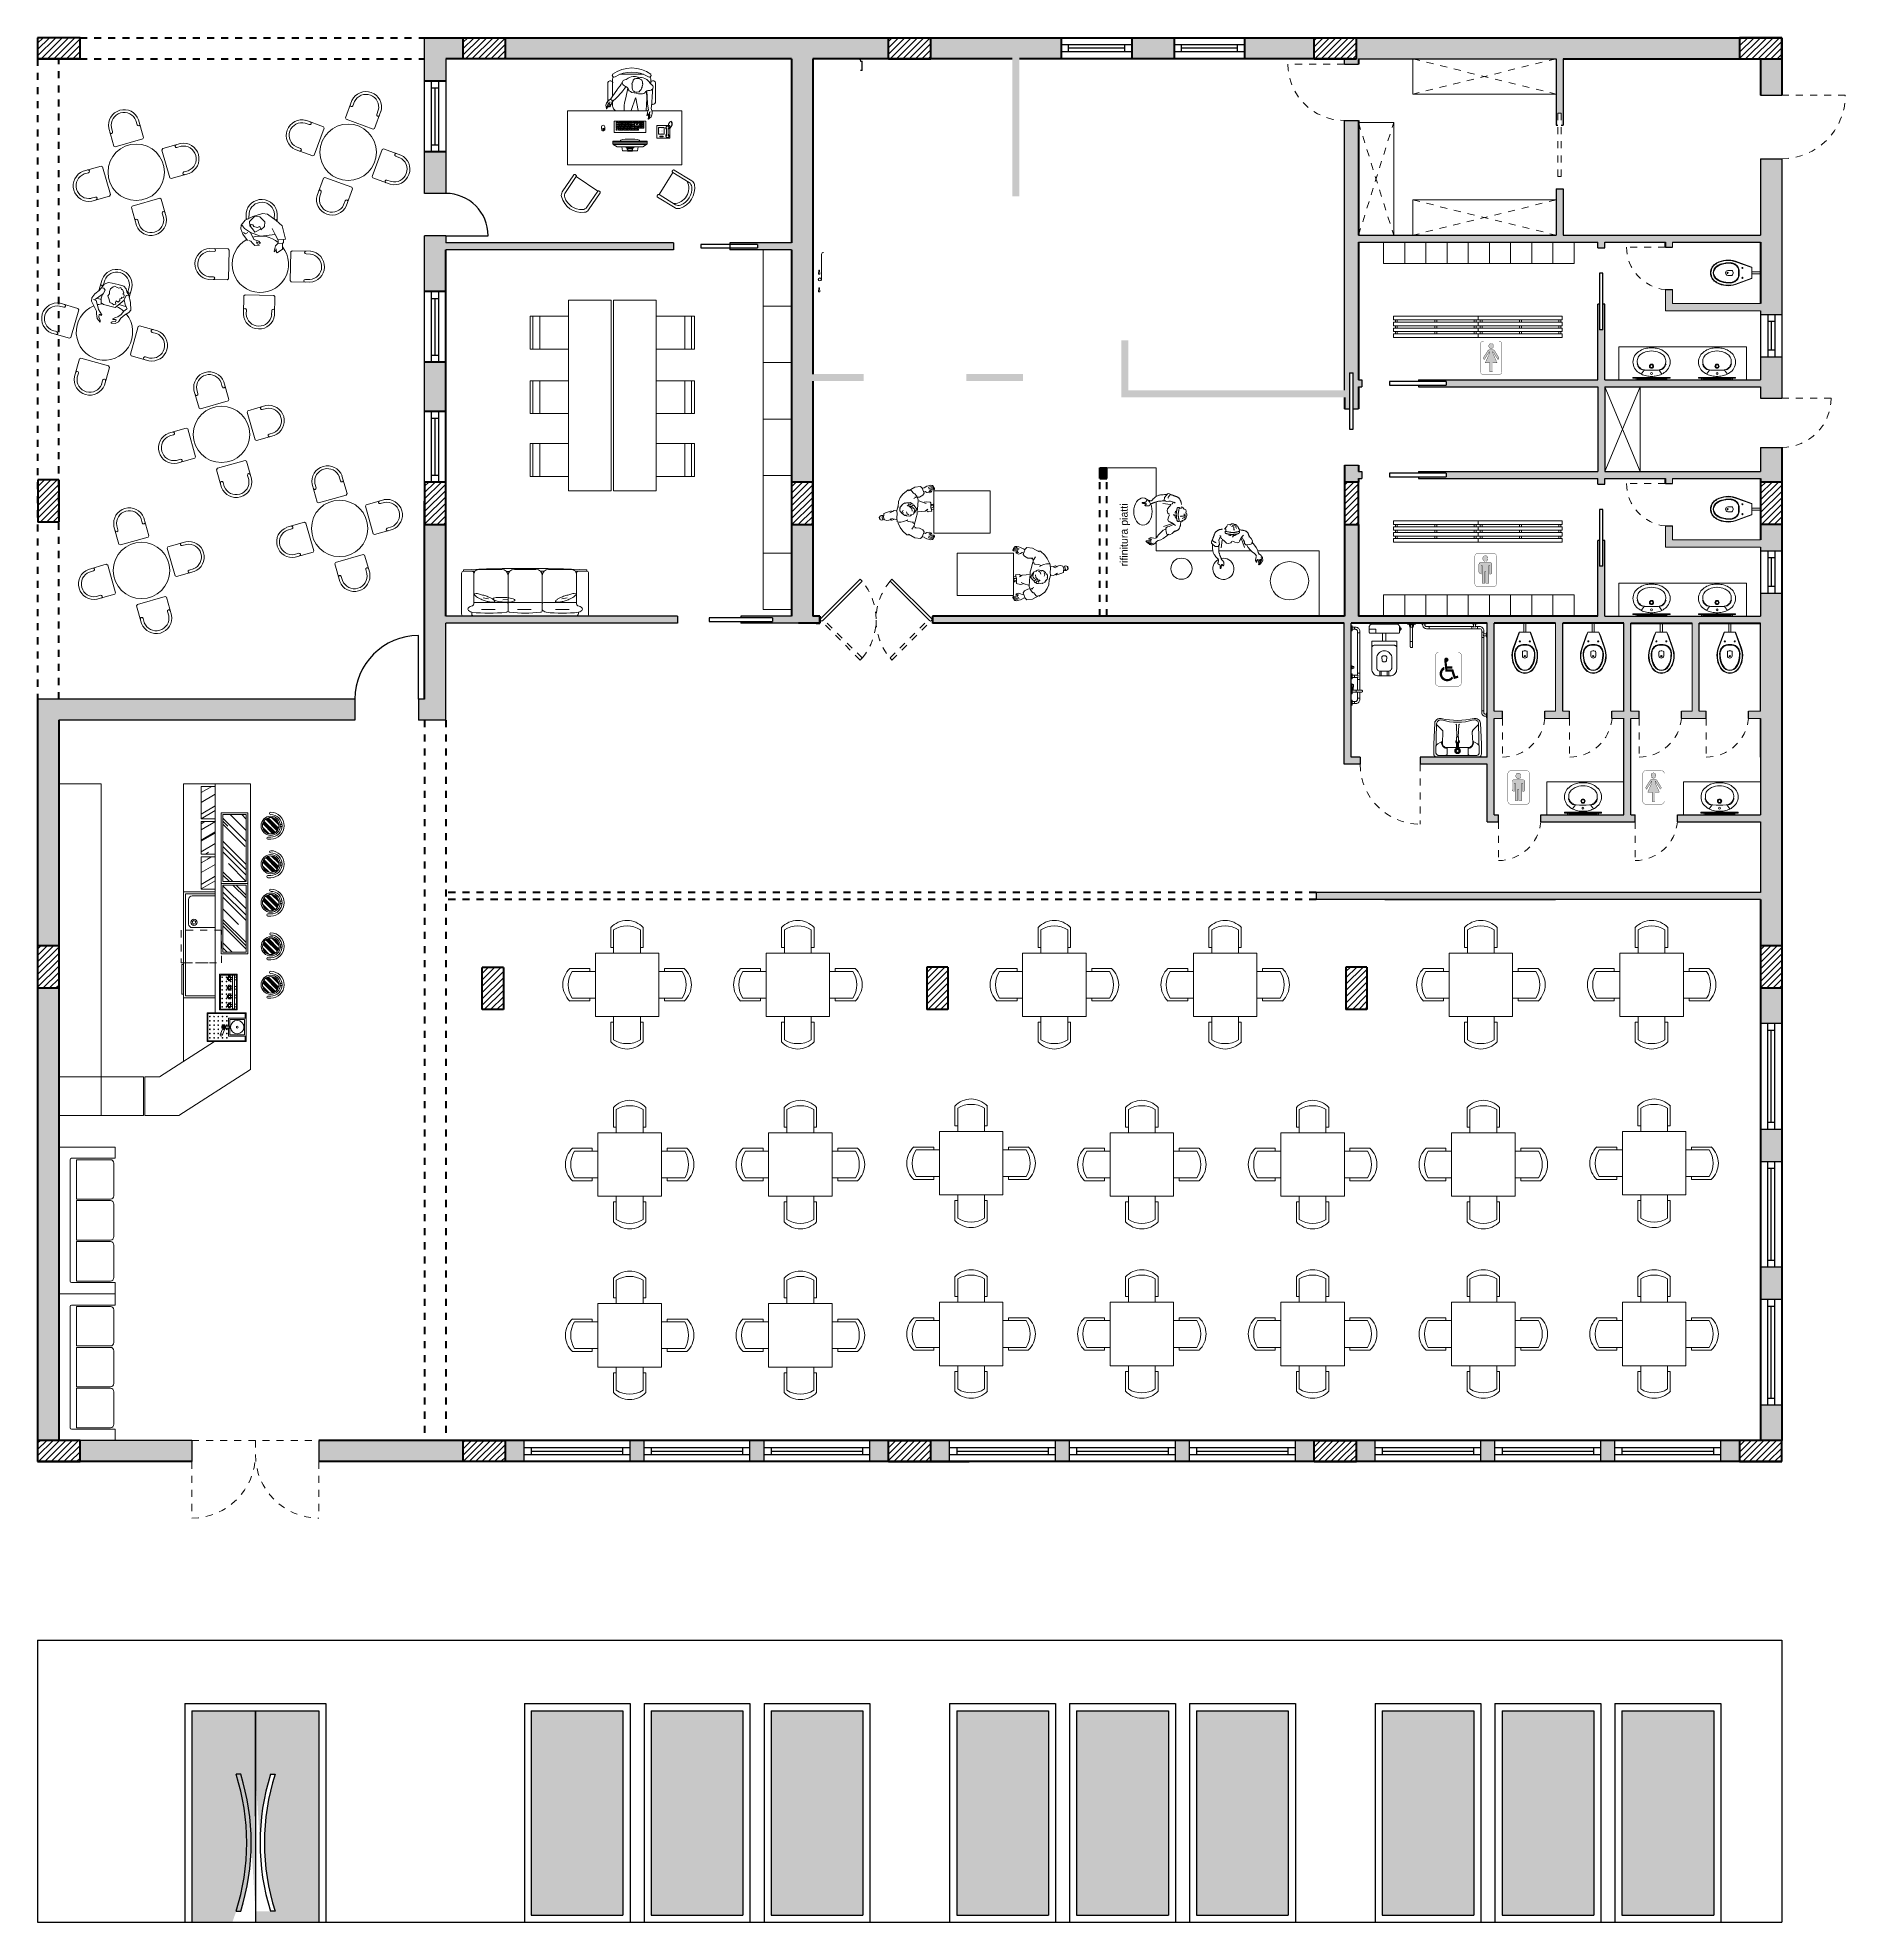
# Model space of a CAD drawing. Header units: millimetres. Extents: x 114 to 1075, y 58 to 426.
# Drawn here: x 1049.42 to 1075.04, y 179.86 to 206.57 of the extents above; entities that cross this region are included whole.
import ezdxf

# ---------------------------------------------------------------- set-up
doc = ezdxf.new("R2010")
doc.units = ezdxf.units.MM
for name, pattern in [('HIDDEN', [0.375, 0.25, -0.125]), ('HIDDEN2', [0.1875, 0.125, -0.0625]), ('R1', [0.1875, 0.125, -0.0625])]:
    doc.linetypes.add(name, pattern=pattern)
for name, color, linetype, lineweight in [('ARREDI attrezzature - furniture', 175, 'Continuous', 9), ('ARREDI_attrezzature_furniture', 4, 'Continuous', 9), ('MURATURA sezioni - section wall', 7, 'Continuous', 40), ('PERSONE - people', 251, 'Continuous', 5), ('PORTE finestre - doors windows', 252, 'Continuous', 5), ('PROIEZIONI finissime - fine lines', 251, 'Continuous', 9), ('SIMBOLI bagno MF - bathroom symbols', 7, 'Continuous', 9), ('TRATTEGGIO - hatch', 252, 'Continuous', 20), ('www.archweb.it - All rights reserved', 2, 'Continuous', 5)]:
    doc.layers.add(name, color=color, linetype=linetype, lineweight=lineweight)
for name, color, linetype in [('infissi', 7, 'Continuous'), ('pilastri', 1, 'Continuous'), ('PROGETTO', 7, 'Continuous'), ('SCRITTE - txt', 252, 'Continuous')]:
    doc.layers.add(name, color=color, linetype=linetype)
doc.styles.get("Standard").update_dxf_attribs({"font": 'arial.ttf', "width": 0.5})
pattern_1 = [(45, (-311.07975, 145.974316), (-0.0449012806, 0.0449012806), [])]

msp = doc.modelspace()

# ---------------------------------------------------------------- texts
at = {"layer": 'SCRITTE - txt'}
msp.add_text('rifinitura piatti', height=0.10747, rotation=90, dxfattribs=at).set_placement((1064.872, 199.079))

# ---------------------------------------------------------------- blocks, each defined once
blk = doc.blocks.new('sedia 8762')
for p, q in [((44.626, 92.6), (44.346, 92.6)), ((44.706, 92.56), (44.376, 92.56)), ((44.626, 92.56), (44.626, 92.6)), ((44.706, 92.56), (44.706, 92.18)), ((44.706, 92.18), (44.376, 92.18)), ((44.626, 92.18), (44.626, 92.14)), ((44.626, 92.14), (44.346, 92.14))]:
    blk.add_line(p, q)
for centre, radius, start, end in [((44.56, 92.37), 0.315, 133.0029, 226.9971), ((44.677, 92.37), 0.356, 147.7113, 212.2887)]:
    blk.add_arc(centre, radius, start, end)
blk = doc.blocks.new('A$C57B05513')
for p, q in [((-0.499, 0.48), (-0.476, 0.535)), ((-0.476, 0.535), (-0.441, 0.584)), ((-0.441, 0.584), (-0.364, 0.643)), ((-0.364, 0.643), (-0.321, 0.636)), ((-0.361, 0.632), (-0.268, 0.683)), ((-0.321, 0.636), (-0.283, 0.593)), ((-0.251, 0.541), (-0.285, 0.52)), ((-0.242, 0.555), (-0.274, 0.594)), ((-0.204, 0.542), (-0.271, 0.54)), ((-0.268, 0.683), (-0.187, 0.693)), ((-0.22, 0.505), (-0.242, 0.555)), ((-0.154, 0.568), (-0.204, 0.542)), ((-0.187, 0.693), (-0.164, 0.669)), ((-0.164, 0.669), (-0.154, 0.667)), ((-0.164, 0.669), (-0.136, 0.595)), ((-0.154, 0.667), (-0.139, 0.672)), ((-0.136, 0.595), (-0.154, 0.568)), ((-0.122, 0.621), (-0.143, 0.613)), ((-0.137, 0.675), (-0.099, 0.695)), ((-0.099, 0.608), (-0.122, 0.621)), ((-0.099, 0.695), (-0.076, 0.701)), ((-0.068, 0.601), (-0.099, 0.608)), ((-0.058, 0.685), (-0.081, 0.676)), ((-0.076, 0.701), (-0.047, 0.709)), ((-0.037, 0.674), (-0.074, 0.66)), ((-0.058, 0.631), (-0.069, 0.623)), ((-0.069, 0.623), (-0.055, 0.62)), ((-0.041, 0.611), (-0.068, 0.601)), ((-0.03, 0.658), (-0.059, 0.648)), ((-0.031, 0.695), (-0.058, 0.685)), ((-0.051, 0.635), (-0.058, 0.631)), ((-0.055, 0.62), (-0.03, 0.625)), ((-0.029, 0.644), (-0.051, 0.635)), ((-0.047, 0.709), (-0.019, 0.705)), ((-0.03, 0.625), (-0.041, 0.611)), ((-0.011, 0.68), (-0.037, 0.674)), ((-0.01, 0.693), (-0.031, 0.695)), ((-0.008, 0.663), (-0.03, 0.658)), ((0, 0.646), (-0.029, 0.644)), ((-0.019, 0.705), (-0.014, 0.699)), ((-0.013, 0.699), (0.001, 0.677)), ((0.003, 0.672), (-0.011, 0.68)), ((0.007, 0.654), (-0.008, 0.663)), ((0.009, 0.656), (0, 0.646)), ((0.001, 0.677), (0.008, 0.662)), ((0.008, 0.662), (0.009, 0.656)), ((-0.768, 0.258), (-0.761, 0.271)), ((-0.761, 0.271), (-0.746, 0.279)), ((-0.746, 0.279), (-0.722, 0.28)), ((-0.734, 0.263), (-0.727, 0.279)), ((-0.727, 0.279), (-0.72, 0.278)), ((-0.711, 0.278), (-0.724, 0.275)), ((-0.711, 0.255), (-0.709, 0.287)), ((-0.71, 0.308), (-0.669, 0.321)), ((-0.709, 0.287), (-0.71, 0.308)), ((-0.669, 0.321), (-0.613, 0.341)), ((-0.623, 0.319), (-0.585, 0.339)), ((-0.613, 0.341), (-0.602, 0.341)), ((-0.585, 0.339), (-0.56, 0.351)), ((-0.56, 0.351), (-0.534, 0.346)), ((-0.505, 0.418), (-0.525, 0.35)), ((-0.525, 0.35), (-0.52, 0.301)), ((-0.52, 0.301), (-0.525, 0.257)), ((-0.504, 0.405), (-0.513, 0.379)), ((-0.499, 0.48), (-0.504, 0.405)), ((-0.483, 0.391), (-0.474, 0.402)), ((-0.477, 0.377), (-0.483, 0.391)), ((-0.482, 0.384), (-0.482, 0.345)), ((-0.482, 0.345), (-0.467, 0.327)), ((-0.474, 0.402), (-0.452, 0.426)), ((-0.468, 0.334), (-0.451, 0.309)), ((-0.46, 0.42), (-0.451, 0.43)), ((-0.451, 0.43), (-0.441, 0.442)), ((-0.451, 0.309), (-0.413, 0.28)), ((-0.442, 0.339), (-0.433, 0.358)), ((-0.433, 0.314), (-0.442, 0.339)), ((-0.441, 0.442), (-0.411, 0.461)), ((-0.413, 0.28), (-0.399, 0.281)), ((-0.411, 0.461), (-0.401, 0.452)), ((-0.405, 0.457), (-0.386, 0.461)), ((-0.403, 0.289), (-0.388, 0.277)), ((-0.379, 0.303), (-0.388, 0.332)), ((-0.388, 0.277), (-0.35, 0.271)), ((-0.386, 0.461), (-0.369, 0.459)), ((-0.379, 0.418), (-0.362, 0.426)), ((-0.352, 0.29), (-0.379, 0.303)), ((-0.327, 0.41), (-0.371, 0.418)), ((-0.369, 0.459), (-0.352, 0.462)), ((-0.362, 0.426), (-0.351, 0.44)), ((-0.358, 0.452), (-0.344, 0.462)), ((-0.35, 0.416), (-0.325, 0.411)), ((-0.35, 0.271), (-0.329, 0.277)), ((-0.349, 0.414), (-0.331, 0.394)), ((-0.344, 0.462), (-0.329, 0.464)), ((-0.34, 0.431), (-0.331, 0.435)), ((-0.332, 0.289), (-0.31, 0.288)), ((-0.331, 0.435), (-0.316, 0.449)), ((-0.331, 0.394), (-0.314, 0.38)), ((-0.321, 0.456), (-0.33, 0.463)), ((-0.329, 0.277), (-0.318, 0.288)), ((-0.292, 0.39), (-0.327, 0.41)), ((-0.325, 0.411), (-0.305, 0.414)), ((-0.316, 0.449), (-0.321, 0.456)), ((-0.314, 0.38), (-0.309, 0.341)), ((-0.297, 0.444), (-0.31, 0.452)), ((-0.31, 0.288), (-0.288, 0.299)), ((-0.305, 0.414), (-0.293, 0.428)), ((-0.293, 0.428), (-0.297, 0.444)), ((-0.278, 0.375), (-0.292, 0.39)), ((-0.285, 0.425), (-0.291, 0.43)), ((-0.288, 0.299), (-0.283, 0.318)), ((-0.28, 0.421), (-0.285, 0.425)), ((-0.285, 0.304), (-0.278, 0.313)), ((-0.283, 0.318), (-0.272, 0.358)), ((-0.276, 0.417), (-0.28, 0.421)), ((-0.272, 0.358), (-0.278, 0.375)), ((-0.278, 0.313), (-0.273, 0.321)), ((-0.273, 0.413), (-0.276, 0.417)), ((-0.27, 0.409), (-0.273, 0.413)), ((-0.273, 0.321), (-0.269, 0.327)), ((-0.267, 0.406), (-0.27, 0.409)), ((-0.269, 0.327), (-0.265, 0.333)), ((-0.265, 0.403), (-0.267, 0.406)), ((-0.263, 0.4), (-0.265, 0.403)), ((-0.265, 0.333), (-0.263, 0.337)), ((-0.261, 0.398), (-0.263, 0.4)), ((-0.263, 0.337), (-0.261, 0.341)), ((-0.26, 0.395), (-0.261, 0.398)), ((-0.261, 0.341), (-0.259, 0.345)), ((-0.259, 0.393), (-0.26, 0.395)), ((-0.257, 0.391), (-0.259, 0.393)), ((-0.259, 0.345), (-0.258, 0.347)), ((-0.258, 0.347), (-0.257, 0.35)), ((-0.256, 0.389), (-0.257, 0.391)), ((-0.257, 0.352), (-0.256, 0.354)), ((-0.257, 0.35), (-0.257, 0.352)), ((-0.255, 0.387), (-0.256, 0.389)), ((-0.256, 0.354), (-0.255, 0.355)), ((-0.254, 0.385), (-0.255, 0.387)), ((-0.255, 0.357), (-0.254, 0.358)), ((-0.255, 0.355), (-0.255, 0.357)), ((-0.253, 0.384), (-0.254, 0.385)), ((-0.254, 0.358), (-0.254, 0.359)), ((-0.254, 0.359), (-0.253, 0.359)), ((-0.251, 0.383), (-0.253, 0.384)), ((-0.253, 0.359), (-0.252, 0.36)), ((-0.252, 0.36), (-0.251, 0.361)), ((-0.25, 0.381), (-0.251, 0.383)), ((-0.251, 0.361), (-0.25, 0.361)), ((-0.251, 0.253), (-0.234, 0.299)), ((-0.248, 0.38), (-0.25, 0.381)), ((-0.25, 0.361), (-0.249, 0.362)), ((-0.249, 0.362), (-0.248, 0.362)), ((-0.247, 0.38), (-0.248, 0.38)), ((-0.248, 0.362), (-0.246, 0.362)), ((-0.246, 0.379), (-0.247, 0.38)), ((-0.244, 0.378), (-0.246, 0.379)), ((-0.246, 0.362), (-0.245, 0.363)), ((-0.245, 0.363), (-0.244, 0.363)), ((-0.243, 0.377), (-0.244, 0.378)), ((-0.244, 0.363), (-0.243, 0.364)), ((-0.242, 0.376), (-0.243, 0.377)), ((-0.243, 0.364), (-0.242, 0.365)), ((-0.241, 0.376), (-0.242, 0.376)), ((-0.242, 0.365), (-0.241, 0.366)), ((-0.24, 0.375), (-0.241, 0.376)), ((-0.241, 0.366), (-0.24, 0.367)), ((-0.241, 0.366), (-0.241, 0.366)), ((-0.239, 0.374), (-0.24, 0.375)), ((-0.24, 0.367), (-0.239, 0.368)), ((-0.239, 0.373), (-0.239, 0.374)), ((-0.239, 0.372), (-0.239, 0.373)), ((-0.239, 0.373), (-0.239, 0.373)), ((-0.239, 0.371), (-0.239, 0.372)), ((-0.239, 0.37), (-0.239, 0.371)), ((-0.239, 0.369), (-0.239, 0.37)), ((-0.239, 0.368), (-0.239, 0.369)), ((-0.235, 0.339), (-0.228, 0.421)), ((-0.234, 0.299), (-0.235, 0.339)), ((-0.228, 0.421), (-0.22, 0.505)), ((-0.22, 0.335), (-0.18, 0.339)), ((-0.21, 0.487), (-0.152, 0.466)), ((-0.18, 0.339), (-0.123, 0.344)), ((-0.152, 0.466), (-0.108, 0.449)), ((-0.137, 0.47), (-0.103, 0.475)), ((-0.123, 0.344), (-0.086, 0.37)), ((-0.082, 0.334), (-0.105, 0.353)), ((-0.103, 0.475), (-0.054, 0.468)), ((-0.026, 0.34), (-0.082, 0.334)), ((-0.054, 0.468), (-0.041, 0.461)), ((-0.041, 0.461), (-0.041, 0.391)), ((-0.041, 0.436), (-0.024, 0.438)), ((-0.041, 0.391), (-0.026, 0.34)), ((-0.034, 0.422), (-0.04, 0.421)), ((-0.04, 0.387), (-0.026, 0.39)), ((-0.016, 0.427), (-0.034, 0.422)), ((-0.008, 0.371), (-0.032, 0.364)), ((-0.026, 0.39), (-0.012, 0.392)), ((-0.024, 0.438), (-0.009, 0.44)), ((-0.008, 0.426), (-0.016, 0.427)), ((-0.012, 0.392), (-0.005, 0.4)), ((-0.009, 0.44), (0, 0.44)), ((-0.006, 0.415), (-0.008, 0.426)), ((0, 0.374), (-0.008, 0.371)), ((-0.005, 0.4), (-0.006, 0.415)), ((-0.774, 0.253), (-0.768, 0.258)), ((-0.767, 0.223), (-0.774, 0.253)), ((-0.766, 0.237), (-0.768, 0.258)), ((-0.76, 0.222), (-0.767, 0.223)), ((-0.757, 0.218), (-0.766, 0.237)), ((-0.74, 0.215), (-0.757, 0.218)), ((-0.72, 0.219), (-0.74, 0.215)), ((-0.731, 0.246), (-0.734, 0.263)), ((-0.727, 0.234), (-0.731, 0.246)), ((-0.718, 0.221), (-0.727, 0.234)), ((-0.704, 0.231), (-0.719, 0.227)), ((-0.699, 0.218), (-0.711, 0.255)), ((-0.667, 0.21), (-0.699, 0.218)), ((-0.637, 0.213), (-0.667, 0.21)), ((-0.61, 0.22), (-0.637, 0.213)), ((-0.596, 0.215), (-0.618, 0.233)), ((-0.559, 0.227), (-0.6, 0.24)), ((-0.565, 0.223), (-0.596, 0.215)), ((-0.525, 0.22), (-0.559, 0.227)), ((-0.525, 0.257), (-0.521, 0.193)), ((-0.517, 0.186), (-0.469, 0.186)), ((-0.507, 0.173), (-0.476, 0.111)), ((-0.476, 0.111), (-0.441, 0.061)), ((-0.469, 0.186), (-0.425, 0.196)), ((-0.441, 0.061), (-0.384, 0.006)), ((-0.425, 0.196), (-0.369, 0.22)), ((-0.393, 0.209), (-0.355, 0.196)), ((-0.384, 0.006), (-0.345, 0.005)), ((-0.361, 0.014), (-0.268, -0.037)), ((-0.355, 0.196), (-0.308, 0.187)), ((-0.313, 0.086), (-0.278, 0.136)), ((-0.308, 0.187), (-0.295, 0.192)), ((-0.297, 0.182), (-0.277, 0.165)), ((-0.251, 0.105), (-0.285, 0.126)), ((-0.278, 0.136), (-0.276, 0.164)), ((-0.277, 0.165), (-0.272, 0.161)), ((-0.272, 0.161), (-0.261, 0.212)), ((-0.204, 0.103), (-0.271, 0.105)), ((-0.261, 0.212), (-0.251, 0.253)), ((-0.154, 0.077), (-0.204, 0.103)), ((-0.164, -0.023), (-0.136, 0.051)), ((-0.136, 0.051), (-0.154, 0.077)), ((-0.122, 0.024), (-0.143, 0.033)), ((-0.099, 0.038), (-0.122, 0.024)), ((-0.068, 0.045), (-0.099, 0.038)), ((-0.069, 0.023), (-0.055, 0.025)), ((-0.058, 0.014), (-0.069, 0.023)), ((-0.041, 0.034), (-0.068, 0.045)), ((-0.051, 0.011), (-0.058, 0.014)), ((-0.055, 0.025), (-0.03, 0.021)), ((-0.029, 0.001), (-0.051, 0.011)), ((-0.03, 0.021), (-0.041, 0.034)), ((0, 0), (-0.029, 0.001)), ((0.009, -0.01), (0, 0)), ((-0.268, -0.037), (-0.187, -0.047)), ((-0.187, -0.047), (-0.164, -0.023)), ((-0.164, -0.024), (-0.154, -0.021)), ((-0.154, -0.021), (-0.139, -0.026)), ((-0.137, -0.03), (-0.099, -0.049)), ((-0.099, -0.049), (-0.076, -0.056)), ((-0.058, -0.039), (-0.081, -0.03)), ((-0.076, -0.056), (-0.047, -0.063)), ((-0.037, -0.029), (-0.074, -0.014)), ((-0.03, -0.013), (-0.059, -0.002)), ((-0.031, -0.05), (-0.058, -0.039)), ((-0.047, -0.063), (-0.019, -0.059)), ((-0.011, -0.035), (-0.037, -0.029)), ((-0.01, -0.047), (-0.031, -0.05)), ((-0.008, -0.017), (-0.03, -0.013)), ((-0.019, -0.059), (-0.014, -0.053)), ((-0.013, -0.053), (0.001, -0.031)), ((0.003, -0.026), (-0.011, -0.035)), ((0.007, -0.009), (-0.008, -0.017)), ((0.001, -0.031), (0.008, -0.016)), ((0.008, -0.016), (0.009, -0.01))]:
    blk.add_line(p, q)
blk = doc.blocks.new('simbolo bagno uomo - bathroom symbol for men ©Archweb')
at = {"layer": 'SIMBOLI bagno MF - bathroom symbols', "true_color": 0x919191, "transparency": 33554687}
h = blk.add_hatch(color=252, dxfattribs=at)
h.dxf.hatch_style = 1
h.paths.add_polyline_path([(206.47, 189.222), (206.468, 189.227), (206.466, 189.231), (206.463, 189.236), (206.46, 189.24), (206.457, 189.243), (206.453, 189.246), (206.448, 189.248), (206.444, 189.25), (206.439, 189.251), (206.434, 189.251), (206.429, 189.251), (206.424, 189.25), (206.42, 189.248), (206.415, 189.246), (206.411, 189.243), (206.408, 189.24), (206.405, 189.236), (206.402, 189.231), (206.4, 189.227), (206.398, 189.222), (206.397, 189.216), (206.397, 189.211), (206.397, 189.206), (206.398, 189.2), (206.4, 189.195), (206.402, 189.191), (206.405, 189.186), (206.408, 189.182), (206.411, 189.179), (206.415, 189.176), (206.42, 189.174), (206.424, 189.172), (206.429, 189.171), (206.434, 189.171), (206.439, 189.171), (206.444, 189.172), (206.448, 189.174), (206.453, 189.176), (206.457, 189.179), (206.46, 189.182), (206.463, 189.186), (206.466, 189.191), (206.468, 189.195), (206.47, 189.2), (206.471, 189.206), (206.471, 189.211), (206.471, 189.216)])
h.paths.add_polyline_path([(206.481, 189.11), (206.497, 189.11), (206.497, 188.988), (206.502, 188.989), (206.507, 188.99), (206.512, 188.993), (206.517, 188.997), (206.521, 189.001), (206.524, 189.005), (206.526, 189.01), (206.527, 189.015), (206.527, 189.129), (206.526, 189.134), (206.524, 189.14), (206.521, 189.145), (206.517, 189.149), (206.512, 189.153), (206.506, 189.155), (206.501, 189.156), (206.368, 189.156), (206.363, 189.155), (206.358, 189.153), (206.353, 189.15), (206.349, 189.146), (206.346, 189.142), (206.344, 189.136), (206.343, 189.131), (206.343, 189.017), (206.344, 189.012), (206.346, 189.008), (206.349, 189.003), (206.353, 188.999), (206.358, 188.996), (206.363, 188.993), (206.368, 188.992), (206.373, 188.991), (206.373, 189.11), (206.389, 189.11), (206.389, 188.861), (206.426, 188.861), (206.426, 188.866), (206.426, 188.87), (206.426, 188.875), (206.426, 188.881), (206.426, 188.887), (206.426, 188.893), (206.426, 188.899), (206.426, 188.906), (206.426, 188.913), (206.426, 188.919), (206.426, 188.927), (206.426, 188.934), (206.426, 188.941), (206.426, 188.948), (206.426, 188.955), (206.426, 188.962), (206.426, 188.969), (206.426, 188.975), (206.426, 188.981), (206.426, 188.987), (206.426, 188.993), (206.426, 188.999), (206.426, 189.004), (206.427, 189.008), (206.427, 189.012), (206.427, 189.016), (206.427, 189.019), (206.427, 189.021), (206.427, 189.023), (206.427, 189.025), (206.441, 189.025), (206.441, 188.861), (206.481, 188.861)])
at = {"layer": 'SIMBOLI bagno MF - bathroom symbols', "const_width": 0.004}
blk.add_lwpolyline([(206.285, 189.241, -0.414214), (206.331, 189.287), (206.545, 189.287, -0.414214), (206.591, 189.241), (206.591, 188.855, -0.414214), (206.545, 188.809), (206.331, 188.809, -0.414214), (206.285, 188.855), (206.285, 189.241, -0.414214)], format="xyb", close=True, dxfattribs=at)
for points in [[(206.389, 188.861), (206.426, 188.861), (206.426, 188.866), (206.426, 188.87), (206.426, 188.875), (206.426, 188.881), (206.426, 188.887), (206.426, 188.893), (206.426, 188.899), (206.426, 188.906), (206.426, 188.913), (206.426, 188.919), (206.426, 188.927), (206.426, 188.934), (206.426, 188.941), (206.426, 188.948), (206.426, 188.955), (206.426, 188.962), (206.426, 188.969), (206.426, 188.975), (206.426, 188.981), (206.426, 188.987), (206.426, 188.993), (206.426, 188.999), (206.426, 189.004), (206.427, 189.008), (206.427, 189.012), (206.427, 189.016), (206.427, 189.019), (206.427, 189.021), (206.427, 189.023), (206.427, 189.025), (206.441, 189.025), (206.441, 188.861), (206.481, 188.861), (206.481, 189.11), (206.497, 189.11), (206.497, 188.988), (206.502, 188.989), (206.507, 188.99), (206.512, 188.993), (206.517, 188.997), (206.521, 189.001), (206.524, 189.005), (206.526, 189.01), (206.527, 189.015), (206.527, 189.129), (206.526, 189.134), (206.524, 189.14), (206.521, 189.145), (206.517, 189.149), (206.512, 189.153), (206.506, 189.155), (206.501, 189.156), (206.368, 189.156), (206.363, 189.155), (206.358, 189.153), (206.353, 189.15), (206.349, 189.146), (206.346, 189.142), (206.344, 189.136), (206.343, 189.131), (206.343, 189.017), (206.344, 189.012), (206.346, 189.008), (206.349, 189.003), (206.353, 188.999), (206.358, 188.996), (206.363, 188.993), (206.368, 188.992), (206.373, 188.991), (206.373, 189.11), (206.389, 189.11)], [(206.424, 189.172), (206.429, 189.171), (206.434, 189.171), (206.439, 189.171), (206.444, 189.172), (206.448, 189.174), (206.453, 189.176), (206.457, 189.179), (206.46, 189.182), (206.463, 189.186), (206.466, 189.191), (206.468, 189.195), (206.47, 189.2), (206.471, 189.206), (206.471, 189.211), (206.471, 189.216), (206.47, 189.222), (206.468, 189.227), (206.466, 189.231), (206.463, 189.236), (206.46, 189.24), (206.457, 189.243), (206.453, 189.246), (206.448, 189.248), (206.444, 189.25), (206.439, 189.251), (206.434, 189.251), (206.429, 189.251), (206.424, 189.25), (206.42, 189.248), (206.415, 189.246), (206.411, 189.243), (206.408, 189.24), (206.405, 189.236), (206.402, 189.231), (206.4, 189.227), (206.398, 189.222), (206.397, 189.216), (206.397, 189.211), (206.397, 189.206), (206.398, 189.2), (206.4, 189.195), (206.402, 189.191), (206.405, 189.186), (206.408, 189.182), (206.411, 189.179), (206.415, 189.176), (206.42, 189.174)]]:
    blk.add_lwpolyline(points, close=True, dxfattribs=at)
blk = doc.blocks.new('simbolo bagno donna - bathroom symbol for woman ©Archweb')
at = {"layer": 'SIMBOLI bagno MF - bathroom symbols', "true_color": 0x919191, "transparency": 33554687}
h = blk.add_hatch(color=252, dxfattribs=at)
h.dxf.hatch_style = 1
h.paths.add_polyline_path([(211.996, 189.112), (211.996, 189.135), (212.068, 189.023, 0.358912), (212.078, 189.056), (212.018, 189.15, 0.25714), (211.999, 189.161), (211.943, 189.161, 0.25714), (211.924, 189.15), (211.864, 189.056, 0.358912), (211.874, 189.023), (211.946, 189.135), (211.946, 189.112), (211.888, 188.979), (211.95, 188.979), (211.95, 188.85), (211.992, 188.85), (211.992, 188.979), (212.054, 188.979)])
h.paths.add_polyline_path([(212.002, 189.222), (212.002, 189.226), (212.001, 189.23), (212, 189.233), (211.998, 189.237), (211.996, 189.24), (211.994, 189.243), (211.991, 189.246), (211.989, 189.248), (211.985, 189.25), (211.982, 189.252), (211.979, 189.253), (211.976, 189.254), (211.972, 189.254), (211.969, 189.254), (211.965, 189.254), (211.962, 189.253), (211.958, 189.252), (211.955, 189.25), (211.952, 189.248), (211.949, 189.246), (211.947, 189.243), (211.944, 189.24), (211.942, 189.237), (211.941, 189.234), (211.939, 189.23), (211.939, 189.226), (211.938, 189.222), (211.938, 189.218), (211.938, 189.214), (211.938, 189.21), (211.939, 189.206), (211.94, 189.203), (211.942, 189.199), (211.943, 189.195), (211.946, 189.192), (211.948, 189.189), (211.951, 189.187), (211.953, 189.185), (211.957, 189.183), (211.96, 189.181), (211.963, 189.18), (211.967, 189.18), (211.97, 189.179), (211.974, 189.18), (211.977, 189.18), (211.981, 189.181), (211.984, 189.183), (211.987, 189.185), (211.99, 189.187), (211.993, 189.189), (211.995, 189.192), (211.997, 189.195), (211.999, 189.199), (212.001, 189.202), (212.002, 189.206), (212.002, 189.21), (212.003, 189.214), (212.003, 189.218)])
at = {"layer": 'SIMBOLI bagno MF - bathroom symbols', "const_width": 0.004}
for points in [[(211.818, 189.241, -0.414214), (211.864, 189.287), (212.078, 189.287, -0.414214), (212.124, 189.241), (212.124, 188.855, -0.414214), (212.078, 188.809), (211.864, 188.809, -0.414214), (211.818, 188.855), (211.818, 189.241, -0.414214)], [(211.996, 189.112), (211.996, 189.135), (212.068, 189.023, 0.358912), (212.078, 189.056), (212.018, 189.15, 0.25714), (211.999, 189.161), (211.943, 189.161, 0.25714), (211.924, 189.15), (211.864, 189.056, 0.358912), (211.874, 189.023), (211.946, 189.135), (211.946, 189.112), (211.888, 188.979), (211.95, 188.979), (211.95, 188.85), (211.992, 188.85), (211.992, 188.979), (212.054, 188.979)]]:
    blk.add_lwpolyline(points, format="xyb", close=True, dxfattribs=at)
blk.add_lwpolyline([(211.97, 189.179), (211.974, 189.18), (211.977, 189.18), (211.981, 189.181), (211.984, 189.183), (211.987, 189.185), (211.99, 189.187), (211.993, 189.189), (211.995, 189.192), (211.997, 189.195), (211.999, 189.199), (212.001, 189.202), (212.002, 189.206), (212.002, 189.21), (212.003, 189.214), (212.003, 189.218), (212.002, 189.222), (212.002, 189.226), (212.001, 189.23), (212, 189.233), (211.998, 189.237), (211.996, 189.24), (211.994, 189.243), (211.991, 189.246), (211.989, 189.248), (211.985, 189.25), (211.982, 189.252), (211.979, 189.253), (211.976, 189.254), (211.972, 189.254), (211.969, 189.254), (211.965, 189.254), (211.962, 189.253), (211.958, 189.252), (211.955, 189.25), (211.952, 189.248), (211.949, 189.246), (211.947, 189.243), (211.944, 189.24), (211.942, 189.237), (211.941, 189.234), (211.939, 189.23), (211.939, 189.226), (211.938, 189.222), (211.938, 189.218), (211.938, 189.214), (211.938, 189.21), (211.939, 189.206), (211.94, 189.203), (211.942, 189.199), (211.943, 189.195), (211.946, 189.192), (211.948, 189.189), (211.951, 189.187), (211.953, 189.185), (211.957, 189.183), (211.96, 189.181), (211.963, 189.18), (211.967, 189.18), (211.97, 189.179)], dxfattribs=at)
blk = doc.blocks.new('lavabo H - H washbasin - hi87aw25')
for p, q in [((210.813, 187.237), (211.112, 187.251)), ((211.231, 187.219), (210.823, 187.21)), ((210.835, 187.21), (210.907, 187.136)), ((210.907, 187.136), (210.912, 187.131)), ((210.912, 187.131), (210.918, 187.127)), ((210.918, 187.127), (210.924, 187.124)), ((210.924, 187.124), (210.931, 187.122)), ((210.931, 187.122), (210.938, 187.121)), ((210.938, 187.121), (210.945, 187.12)), ((210.945, 187.12), (211.088, 187.129)), ((211.067, 187.127), (211.107, 187.194)), ((211.087, 187.138), (211.081, 187.128)), ((211.087, 187.138), (211.1, 187.138)), ((211.088, 187.129), (211.099, 187.128)), ((211.099, 187.128), (211.11, 187.126)), ((211.1, 187.138), (211.113, 187.136)), ((211.107, 187.194), (211.111, 187.199)), ((211.11, 187.126), (211.121, 187.123)), ((211.111, 187.199), (211.115, 187.204)), ((211.246, 187.251), (211.112, 187.251)), ((211.113, 187.136), (211.125, 187.131)), ((211.115, 187.204), (211.121, 187.208)), ((211.121, 187.208), (211.14, 187.217)), ((211.121, 187.123), (211.131, 187.117)), ((211.125, 187.131), (211.137, 187.125)), ((211.131, 187.117), (211.139, 187.111)), ((211.137, 187.125), (211.147, 187.117)), ((211.139, 187.111), (211.147, 187.102)), ((211.147, 187.117), (211.156, 187.107)), ((211.147, 187.102), (211.153, 187.093)), ((211.153, 187.093), (211.157, 187.083)), ((211.156, 187.107), (211.163, 187.096)), ((211.157, 187.083), (211.16, 187.072)), ((211.16, 187.072), (211.161, 187.061)), ((211.17, 187.071), (211.161, 187.067)), ((211.161, 187.061), (211.251, 187.061)), ((211.161, 187.061), (211.161, 186.927)), ((211.163, 187.096), (211.167, 187.084)), ((211.167, 187.084), (211.17, 187.071)), ((211.231, 187.219), (211.237, 187.219)), ((211.237, 187.219), (211.243, 187.217)), ((211.243, 187.217), (211.248, 187.215)), ((211.254, 187.251), (211.246, 187.251)), ((211.248, 187.215), (211.254, 187.212)), ((211.254, 187.062), (211.251, 187.061)), ((211.262, 187.249), (211.254, 187.251)), ((211.254, 187.212), (211.259, 187.208)), ((211.257, 187.062), (211.254, 187.062)), ((211.26, 187.064), (211.257, 187.062)), ((211.259, 187.208), (211.263, 187.203)), ((211.263, 187.066), (211.26, 187.064)), ((211.269, 187.246), (211.262, 187.249)), ((211.263, 187.203), (211.266, 187.198)), ((211.266, 187.068), (211.263, 187.066)), ((211.266, 187.198), (211.268, 187.193)), ((211.268, 187.071), (211.266, 187.068)), ((211.268, 187.193), (211.27, 187.187)), ((211.269, 187.074), (211.268, 187.071)), ((211.276, 187.242), (211.269, 187.246)), ((211.27, 187.077), (211.269, 187.074)), ((211.27, 187.187), (211.27, 187.18)), ((211.27, 186.645), (211.27, 187.18)), ((211.27, 187.081), (211.27, 187.077)), ((211.282, 187.237), (211.276, 187.242)), ((211.287, 187.231), (211.282, 187.237)), ((211.292, 187.224), (211.287, 187.231)), ((211.294, 187.216), (211.292, 187.224)), ((211.296, 187.208), (211.294, 187.216)), ((211.296, 187.2), (211.296, 187.208)), ((211.296, 187.2), (211.296, 186.625)), ((210.831, 186.935), (210.83, 186.938)), ((210.83, 186.889), (210.831, 186.891)), ((210.833, 186.933), (210.831, 186.935)), ((210.831, 186.891), (210.833, 186.893)), ((210.835, 186.932), (210.833, 186.933)), ((210.833, 186.893), (210.835, 186.895)), ((210.837, 186.93), (210.835, 186.932)), ((210.835, 186.895), (210.837, 186.896)), ((210.839, 186.929), (210.837, 186.93)), ((210.837, 186.896), (210.839, 186.897)), ((210.842, 186.929), (210.839, 186.929)), ((210.839, 186.897), (210.842, 186.898)), ((211.009, 186.923), (210.842, 186.929)), ((211.008, 186.903), (210.842, 186.898)), ((211.005, 186.915), (211.006, 186.917)), ((211.005, 186.912), (211.005, 186.915)), ((211.005, 186.91), (211.005, 186.912)), ((211.006, 186.907), (211.005, 186.91)), ((211.006, 186.917), (211.007, 186.919)), ((211.007, 186.905), (211.006, 186.907)), ((211.007, 186.919), (211.008, 186.921)), ((211.007, 186.915), (211.008, 186.917)), ((211.007, 186.912), (211.007, 186.915)), ((211.007, 186.91), (211.007, 186.912)), ((211.008, 186.907), (211.007, 186.91)), ((211.008, 186.903), (211.007, 186.905)), ((211.008, 186.921), (211.01, 186.923)), ((211.008, 186.917), (211.009, 186.919)), ((211.009, 186.905), (211.008, 186.907)), ((211.01, 186.901), (211.008, 186.903)), ((211.009, 186.919), (211.01, 186.921)), ((211.01, 186.903), (211.009, 186.905)), ((211.01, 186.923), (211.012, 186.925)), ((211.01, 186.921), (211.012, 186.923)), ((211.012, 186.901), (211.01, 186.903)), ((211.012, 186.9), (211.01, 186.901)), ((211.012, 186.925), (211.014, 186.926)), ((211.012, 186.923), (211.014, 186.925)), ((211.014, 186.9), (211.012, 186.901)), ((211.014, 186.899), (211.012, 186.9)), ((211.014, 186.925), (211.017, 186.926)), ((211.017, 186.926), (211.014, 186.926)), ((211.017, 186.899), (211.014, 186.9)), ((211.017, 186.899), (211.014, 186.899)), ((211.017, 186.926), (211.019, 186.926)), ((211.019, 186.898), (211.017, 186.899)), ((211.019, 186.926), (211.021, 186.927)), ((211.021, 186.898), (211.019, 186.898)), ((211.18, 186.898), (211.021, 186.898)), ((211.18, 186.927), (211.022, 186.927)), ((211.06, 186.928), (211.062, 186.931)), ((211.063, 186.894), (211.06, 186.897)), ((211.062, 186.931), (211.066, 186.933)), ((211.066, 186.892), (211.063, 186.894)), ((211.066, 186.933), (211.069, 186.935)), ((211.07, 186.89), (211.066, 186.892)), ((211.069, 186.935), (211.073, 186.936)), ((211.073, 186.889), (211.07, 186.89)), ((211.073, 186.936), (211.077, 186.937)), ((211.078, 186.888), (211.073, 186.889)), ((211.077, 186.937), (211.081, 186.937)), ((211.078, 186.943), (211.078, 186.927)), ((211.078, 186.899), (211.078, 186.882)), ((211.082, 186.889), (211.078, 186.888)), ((211.081, 186.937), (211.086, 186.936)), ((211.086, 186.89), (211.082, 186.889)), ((211.118, 186.919), (211.085, 186.919)), ((211.085, 186.919), (211.085, 186.905)), ((211.085, 186.905), (211.118, 186.905)), ((211.086, 186.936), (211.089, 186.934)), ((211.089, 186.891), (211.086, 186.89)), ((211.089, 186.934), (211.093, 186.932)), ((211.093, 186.893), (211.089, 186.891)), ((211.093, 186.932), (211.096, 186.929)), ((211.096, 186.896), (211.093, 186.893)), ((211.096, 186.929), (211.098, 186.926)), ((211.098, 186.899), (211.096, 186.896)), ((211.107, 186.919), (211.107, 186.927)), ((211.107, 186.905), (211.107, 186.898)), ((211.115, 186.919), (211.115, 186.927)), ((211.115, 186.905), (211.115, 186.898)), ((211.118, 186.905), (211.118, 186.919)), ((211.181, 186.916), (211.118, 186.916)), ((211.181, 186.909), (211.118, 186.909)), ((211.157, 186.742), (211.153, 186.732)), ((211.16, 186.753), (211.157, 186.742)), ((211.161, 186.764), (211.16, 186.753)), ((211.161, 186.764), (211.161, 186.899)), ((211.161, 186.764), (211.251, 186.764)), ((211.17, 186.754), (211.161, 186.759)), ((211.167, 186.741), (211.163, 186.729)), ((211.17, 186.754), (211.167, 186.741)), ((211.169, 186.926), (211.172, 186.933)), ((211.169, 186.898), (211.169, 186.898)), ((211.172, 186.892), (211.169, 186.898)), ((211.172, 186.933), (211.176, 186.938)), ((211.176, 186.886), (211.172, 186.892)), ((211.176, 186.938), (211.18, 186.943)), ((211.176, 186.916), (211.177, 186.921)), ((211.178, 186.903), (211.176, 186.908)), ((211.181, 186.882), (211.176, 186.886)), ((211.177, 186.921), (211.179, 186.926)), ((211.18, 186.898), (211.178, 186.903)), ((211.179, 186.926), (211.182, 186.93)), ((211.18, 186.943), (211.186, 186.947)), ((211.182, 186.894), (211.18, 186.898)), ((211.181, 186.917), (211.182, 186.921)), ((211.181, 186.912), (211.181, 186.917)), ((211.181, 186.908), (211.181, 186.912)), ((211.182, 186.904), (211.181, 186.908)), ((211.186, 186.878), (211.181, 186.882)), ((211.182, 186.93), (211.185, 186.934)), ((211.182, 186.921), (211.184, 186.925)), ((211.184, 186.9), (211.182, 186.904)), ((211.186, 186.891), (211.182, 186.894)), ((211.184, 186.925), (211.187, 186.928)), ((211.187, 186.896), (211.184, 186.9)), ((211.185, 186.934), (211.189, 186.937)), ((211.186, 186.947), (211.192, 186.95)), ((211.19, 186.888), (211.186, 186.891)), ((211.193, 186.875), (211.186, 186.878)), ((211.187, 186.928), (211.19, 186.931)), ((211.19, 186.893), (211.187, 186.896)), ((211.188, 186.916), (211.189, 186.919)), ((211.188, 186.913), (211.188, 186.916)), ((211.188, 186.909), (211.188, 186.913)), ((211.189, 186.906), (211.188, 186.909)), ((211.189, 186.937), (211.194, 186.939)), ((211.189, 186.919), (211.19, 186.923)), ((211.19, 186.903), (211.189, 186.906)), ((211.19, 186.931), (211.193, 186.934)), ((211.19, 186.923), (211.192, 186.925)), ((211.192, 186.9), (211.19, 186.903)), ((211.193, 186.891), (211.19, 186.893)), ((211.194, 186.885), (211.19, 186.888)), ((211.192, 186.95), (211.199, 186.951)), ((211.192, 186.925), (211.195, 186.928)), ((211.195, 186.898), (211.192, 186.9)), ((211.193, 186.934), (211.197, 186.936)), ((211.197, 186.889), (211.193, 186.891)), ((211.199, 186.873), (211.193, 186.875)), ((211.194, 186.939), (211.199, 186.941)), ((211.199, 186.884), (211.194, 186.885)), ((211.195, 186.928), (211.198, 186.93)), ((211.198, 186.896), (211.195, 186.898)), ((211.197, 186.936), (211.201, 186.937)), ((211.201, 186.888), (211.197, 186.889)), ((211.198, 186.93), (211.201, 186.931)), ((211.201, 186.894), (211.198, 186.896)), ((211.199, 186.951), (211.206, 186.952)), ((211.199, 186.941), (211.204, 186.942)), ((211.204, 186.883), (211.199, 186.884)), ((211.206, 186.873), (211.199, 186.873)), ((211.201, 186.937), (211.205, 186.937)), ((211.201, 186.931), (211.204, 186.932)), ((211.204, 186.893), (211.201, 186.894)), ((211.205, 186.888), (211.201, 186.888)), ((211.204, 186.942), (211.209, 186.942)), ((211.204, 186.932), (211.208, 186.932)), ((211.208, 186.893), (211.204, 186.893)), ((211.209, 186.883), (211.204, 186.883)), ((211.205, 186.937), (211.21, 186.937)), ((211.21, 186.888), (211.205, 186.888)), ((211.206, 186.952), (211.212, 186.951)), ((211.213, 186.874), (211.206, 186.873)), ((211.208, 186.932), (211.211, 186.932)), ((211.211, 186.893), (211.208, 186.893)), ((211.209, 186.942), (211.213, 186.941)), ((211.214, 186.884), (211.209, 186.883)), ((211.21, 186.937), (211.214, 186.936)), ((211.214, 186.889), (211.21, 186.888)), ((211.211, 186.932), (211.215, 186.931)), ((211.215, 186.894), (211.211, 186.893)), ((211.212, 186.951), (211.219, 186.949)), ((211.213, 186.941), (211.218, 186.939)), ((211.22, 186.875), (211.213, 186.874)), ((211.214, 186.936), (211.218, 186.934)), ((211.218, 186.891), (211.214, 186.889)), ((211.219, 186.886), (211.214, 186.884)), ((211.215, 186.931), (211.218, 186.93)), ((211.218, 186.896), (211.215, 186.894)), ((211.218, 186.939), (211.222, 186.936)), ((211.218, 186.934), (211.221, 186.931)), ((211.218, 186.93), (211.221, 186.928)), ((211.221, 186.898), (211.218, 186.896)), ((211.221, 186.893), (211.218, 186.891)), ((211.219, 186.949), (211.225, 186.947)), ((211.223, 186.889), (211.219, 186.886)), ((211.226, 186.878), (211.22, 186.875)), ((211.221, 186.931), (211.224, 186.928)), ((211.221, 186.928), (211.223, 186.925)), ((211.223, 186.9), (211.221, 186.898)), ((211.224, 186.896), (211.221, 186.893)), ((211.222, 186.936), (211.226, 186.933)), ((211.223, 186.925), (211.225, 186.923)), ((211.225, 186.903), (211.223, 186.9)), ((211.227, 186.892), (211.223, 186.889)), ((211.224, 186.928), (211.227, 186.925)), ((211.227, 186.9), (211.224, 186.896)), ((211.225, 186.947), (211.231, 186.943)), ((211.225, 186.923), (211.227, 186.919)), ((211.227, 186.906), (211.225, 186.903)), ((211.226, 186.933), (211.23, 186.929)), ((211.231, 186.882), (211.226, 186.878)), ((211.227, 186.925), (211.229, 186.921)), ((211.227, 186.919), (211.228, 186.916)), ((211.228, 186.909), (211.227, 186.906)), ((211.229, 186.904), (211.227, 186.9)), ((211.23, 186.896), (211.227, 186.892)), ((211.228, 186.916), (211.228, 186.913)), ((211.228, 186.913), (211.228, 186.909)), ((211.229, 186.921), (211.23, 186.917)), ((211.23, 186.908), (211.229, 186.904)), ((211.23, 186.929), (211.232, 186.925)), ((211.23, 186.917), (211.23, 186.912)), ((211.23, 186.912), (211.23, 186.908)), ((211.232, 186.9), (211.23, 186.896)), ((211.231, 186.943), (211.236, 186.938)), ((211.236, 186.887), (211.231, 186.882)), ((211.232, 186.925), (211.234, 186.92)), ((211.234, 186.905), (211.232, 186.9)), ((211.234, 186.92), (211.235, 186.915)), ((211.235, 186.91), (211.234, 186.905)), ((211.235, 186.915), (211.235, 186.91)), ((211.236, 186.938), (211.24, 186.932)), ((211.24, 186.893), (211.236, 186.887)), ((211.24, 186.932), (211.243, 186.926)), ((211.243, 186.899), (211.24, 186.893)), ((211.243, 186.926), (211.244, 186.919)), ((211.244, 186.906), (211.243, 186.899)), ((211.244, 186.919), (211.245, 186.913)), ((211.245, 186.913), (211.244, 186.906)), ((211.251, 186.764), (211.254, 186.764)), ((211.254, 186.764), (211.257, 186.763)), ((211.257, 186.763), (211.26, 186.761)), ((211.26, 186.761), (211.263, 186.759)), ((211.263, 186.759), (211.266, 186.757)), ((211.266, 186.757), (211.268, 186.754)), ((211.268, 186.754), (211.269, 186.751)), ((211.269, 186.751), (211.27, 186.748)), ((211.27, 186.748), (211.27, 186.745)), ((211.112, 186.574), (210.813, 186.589)), ((211.231, 186.606), (210.823, 186.615)), ((210.835, 186.615), (210.907, 186.69)), ((210.907, 186.69), (210.912, 186.695)), ((210.912, 186.695), (210.918, 186.698)), ((210.918, 186.698), (210.924, 186.702)), ((210.924, 186.702), (210.931, 186.704)), ((210.931, 186.704), (210.938, 186.705)), ((210.938, 186.705), (210.945, 186.705)), ((210.945, 186.705), (211.088, 186.697)), ((211.067, 186.699), (211.107, 186.632)), ((211.087, 186.687), (211.081, 186.697)), ((211.1, 186.687), (211.087, 186.687)), ((211.099, 186.697), (211.088, 186.697)), ((211.11, 186.699), (211.099, 186.697)), ((211.113, 186.69), (211.1, 186.687)), ((211.107, 186.632), (211.111, 186.626)), ((211.121, 186.702), (211.11, 186.699)), ((211.111, 186.626), (211.115, 186.621)), ((211.246, 186.574), (211.112, 186.574)), ((211.125, 186.694), (211.113, 186.69)), ((211.115, 186.621), (211.121, 186.617)), ((211.131, 186.708), (211.121, 186.702)), ((211.121, 186.617), (211.14, 186.608)), ((211.137, 186.7), (211.125, 186.694)), ((211.139, 186.715), (211.131, 186.708)), ((211.147, 186.709), (211.137, 186.7)), ((211.147, 186.723), (211.139, 186.715)), ((211.153, 186.732), (211.147, 186.723)), ((211.156, 186.718), (211.147, 186.709)), ((211.163, 186.729), (211.156, 186.718)), ((211.237, 186.606), (211.231, 186.606)), ((211.243, 186.608), (211.237, 186.606)), ((211.248, 186.61), (211.243, 186.608)), ((211.254, 186.574), (211.246, 186.574)), ((211.254, 186.613), (211.248, 186.61)), ((211.259, 186.617), (211.254, 186.613)), ((211.262, 186.576), (211.254, 186.574)), ((211.263, 186.622), (211.259, 186.617)), ((211.269, 186.579), (211.262, 186.576)), ((211.266, 186.627), (211.263, 186.622)), ((211.268, 186.633), (211.266, 186.627)), ((211.27, 186.639), (211.268, 186.633)), ((211.276, 186.583), (211.269, 186.579)), ((211.27, 186.645), (211.27, 186.639)), ((211.282, 186.589), (211.276, 186.583)), ((211.287, 186.595), (211.282, 186.589)), ((211.292, 186.602), (211.287, 186.595)), ((211.294, 186.609), (211.292, 186.602)), ((211.296, 186.617), (211.294, 186.609)), ((211.296, 186.625), (211.296, 186.617))]:
    blk.add_line(p, q)
for centre, radius, start, end in [((210.821, 187.162), 0.0745, 95.8287, 192.4732), ((209.732, 186.909), 1.043, 347.3534, 13.1735), ((210.823, 187.155), 0.0555, 89.8383, 195.4562), ((209.981, 186.912), 0.82, 343.9421, 16.1529), ((210.822, 186.663), 0.0745, 166.2284, 262.8474), ((210.825, 186.672), 0.0568, 166.9381, 267.898)]:
    blk.add_arc(centre, radius, start, end)
blk = doc.blocks.new('wc H - uy56aw25')
for p, q in [((209.41, 186.055), (209.409, 186.048)), ((209.409, 186.048), (209.409, 185.705)), ((209.412, 186.063), (209.41, 186.055)), ((209.415, 186.069), (209.412, 186.063)), ((209.42, 186.076), (209.415, 186.069)), ((209.425, 186.081), (209.42, 186.076)), ((209.431, 186.085), (209.425, 186.081)), ((209.438, 186.089), (209.431, 186.085)), ((209.445, 186.091), (209.438, 186.089)), ((209.453, 186.091), (209.445, 186.091)), ((209.503, 186.101), (209.449, 186.101)), ((209.449, 186.101), (209.449, 186.091)), ((209.526, 186.091), (209.449, 186.091)), ((209.449, 186.091), (209.503, 186.091)), ((209.485, 186.114), (209.466, 186.114)), ((209.466, 186.114), (209.466, 186.101)), ((209.466, 186.101), (209.485, 186.101)), ((209.485, 186.101), (209.485, 186.114)), ((209.503, 186.091), (209.503, 186.101)), ((209.528, 186.091), (209.526, 186.091)), ((209.529, 186.091), (209.528, 186.091)), ((209.531, 186.09), (209.529, 186.091)), ((209.532, 186.089), (209.531, 186.09)), ((209.533, 186.088), (209.532, 186.089)), ((209.534, 186.087), (209.533, 186.088)), ((209.535, 186.086), (209.534, 186.087)), ((209.536, 186.084), (209.535, 186.086)), ((209.536, 186.082), (209.536, 186.084)), ((209.536, 186.081), (209.536, 186.082)), ((209.536, 186.081), (209.536, 185.672)), ((209.651, 186.047), (209.651, 186.046)), ((209.652, 186.047), (209.651, 186.047)), ((209.651, 186.046), (209.651, 186.045)), ((209.651, 186.045), (209.651, 185.703)), ((209.653, 186.049), (209.652, 186.048)), ((209.652, 186.048), (209.652, 186.047)), ((209.654, 186.05), (209.653, 186.049)), ((209.655, 186.05), (209.654, 186.05)), ((209.656, 186.05), (209.655, 186.05)), ((209.657, 186.05), (209.656, 186.05)), ((210.048, 186.05), (209.657, 186.05)), ((209.697, 186.05), (209.657, 186.05)), ((209.709, 186.018), (209.708, 186.012)), ((209.708, 186.012), (209.708, 185.736)), ((209.711, 186.025), (209.709, 186.018)), ((209.713, 186.031), (209.711, 186.025)), ((209.717, 186.037), (209.713, 186.031)), ((209.722, 186.041), (209.717, 186.037)), ((209.728, 186.045), (209.722, 186.041)), ((209.734, 186.048), (209.728, 186.045)), ((209.74, 186.05), (209.734, 186.048)), ((209.747, 186.05), (209.74, 186.05)), ((209.811, 185.942), (209.801, 185.927)), ((209.825, 185.955), (209.811, 185.942)), ((209.84, 185.966), (209.825, 185.955)), ((209.857, 185.974), (209.84, 185.966)), ((209.875, 185.979), (209.857, 185.974)), ((209.893, 185.98), (209.875, 185.979)), ((209.893, 185.98), (210.028, 185.98)), ((210.037, 185.979), (210.028, 185.98)), ((210.045, 185.977), (210.037, 185.979)), ((210.053, 185.974), (210.045, 185.977)), ((210.065, 186.049), (210.048, 186.05)), ((210.06, 185.969), (210.053, 185.974)), ((210.066, 185.963), (210.06, 185.969)), ((210.081, 186.045), (210.065, 186.049)), ((210.07, 185.956), (210.066, 185.963)), ((210.074, 185.948), (210.07, 185.956)), ((210.076, 185.94), (210.074, 185.948)), ((210.077, 185.932), (210.076, 185.94)), ((210.077, 185.811), (210.077, 185.937)), ((210.145, 185.937), (210.077, 185.937)), ((210.096, 186.037), (210.081, 186.045)), ((210.11, 186.028), (210.096, 186.037)), ((210.122, 186.016), (210.11, 186.028)), ((210.132, 186.002), (210.122, 186.016)), ((210.139, 185.987), (210.132, 186.002)), ((210.143, 185.97), (210.139, 185.987)), ((210.145, 185.954), (210.143, 185.97)), ((210.145, 185.794), (210.145, 185.954)), ((209.409, 185.705), (209.409, 185.702)), ((209.409, 185.705), (209.41, 185.698)), ((209.41, 185.698), (209.412, 185.692)), ((209.412, 185.692), (209.414, 185.685)), ((209.414, 185.685), (209.418, 185.68)), ((209.418, 185.68), (209.422, 185.674)), ((209.422, 185.674), (209.427, 185.67)), ((209.427, 185.67), (209.433, 185.666)), ((209.433, 185.666), (209.44, 185.664)), ((209.483, 185.755), (209.536, 185.755)), ((209.483, 185.662), (209.483, 185.755)), ((209.534, 185.665), (209.535, 185.666)), ((209.535, 185.666), (209.536, 185.667)), ((209.651, 185.898), (209.536, 185.898)), ((209.651, 185.85), (209.536, 185.85)), ((209.536, 185.67), (209.536, 185.672)), ((209.536, 185.669), (209.536, 185.67)), ((209.536, 185.667), (209.536, 185.669)), ((209.651, 185.703), (209.651, 185.702)), ((209.651, 185.702), (209.651, 185.701)), ((209.651, 185.701), (209.652, 185.7)), ((209.652, 185.7), (209.652, 185.699)), ((209.652, 185.699), (209.653, 185.699)), ((209.653, 185.699), (209.654, 185.698)), ((209.654, 185.698), (209.655, 185.698)), ((209.655, 185.698), (209.656, 185.697)), ((209.656, 185.697), (209.657, 185.697)), ((209.737, 185.697), (209.657, 185.697)), ((209.697, 185.697), (209.657, 185.697)), ((209.708, 185.736), (209.709, 185.729)), ((209.709, 185.729), (209.711, 185.723)), ((209.711, 185.723), (209.713, 185.717)), ((209.713, 185.717), (209.717, 185.711)), ((209.717, 185.711), (209.722, 185.706)), ((209.722, 185.706), (209.728, 185.702)), ((209.728, 185.702), (209.734, 185.699)), ((209.734, 185.699), (209.74, 185.698)), ((209.737, 185.697), (210.048, 185.697)), ((209.74, 185.698), (209.747, 185.697)), ((209.788, 185.892), (209.787, 185.874)), ((209.787, 185.874), (209.788, 185.855)), ((209.793, 185.91), (209.788, 185.892)), ((209.788, 185.855), (209.793, 185.837)), ((209.801, 185.927), (209.793, 185.91)), ((209.793, 185.837), (209.801, 185.821)), ((209.801, 185.821), (209.811, 185.805)), ((209.811, 185.805), (209.825, 185.792)), ((209.825, 185.792), (209.84, 185.782)), ((209.84, 185.782), (209.857, 185.774)), ((209.857, 185.774), (209.875, 185.769)), ((209.862, 185.896), (209.861, 185.893)), ((209.861, 185.893), (209.861, 185.89)), ((209.861, 185.858), (209.861, 185.89)), ((209.861, 185.858), (209.861, 185.855)), ((209.861, 185.855), (209.862, 185.852)), ((209.863, 185.899), (209.862, 185.896)), ((209.862, 185.852), (209.863, 185.849)), ((209.865, 185.901), (209.863, 185.899)), ((209.863, 185.849), (209.865, 185.846)), ((209.867, 185.904), (209.865, 185.901)), ((209.865, 185.846), (209.867, 185.844)), ((209.869, 185.906), (209.867, 185.904)), ((209.867, 185.844), (209.869, 185.842)), ((209.872, 185.907), (209.869, 185.906)), ((209.869, 185.842), (209.872, 185.84)), ((209.875, 185.908), (209.872, 185.907)), ((209.872, 185.84), (209.875, 185.839)), ((209.878, 185.909), (209.875, 185.908)), ((209.875, 185.839), (209.878, 185.839)), ((209.875, 185.769), (209.893, 185.767)), ((209.881, 185.909), (209.878, 185.909)), ((209.878, 185.839), (209.881, 185.839)), ((209.881, 185.909), (209.926, 185.905)), ((209.881, 185.839), (209.926, 185.842)), ((209.893, 185.767), (210.028, 185.767)), ((209.929, 185.905), (209.926, 185.905)), ((209.926, 185.842), (209.929, 185.843)), ((209.932, 185.904), (209.929, 185.905)), ((209.929, 185.843), (209.932, 185.844)), ((209.935, 185.902), (209.932, 185.904)), ((209.932, 185.844), (209.935, 185.845)), ((209.937, 185.9), (209.935, 185.902)), ((209.935, 185.845), (209.937, 185.847)), ((209.939, 185.898), (209.937, 185.9)), ((209.937, 185.847), (209.939, 185.85)), ((209.941, 185.895), (209.939, 185.898)), ((209.939, 185.85), (209.941, 185.852)), ((209.942, 185.892), (209.941, 185.895)), ((209.941, 185.852), (209.942, 185.855)), ((209.943, 185.889), (209.942, 185.892)), ((209.942, 185.855), (209.943, 185.858)), ((209.943, 185.886), (209.943, 185.889)), ((209.943, 185.862), (209.943, 185.886)), ((209.943, 185.858), (209.943, 185.862)), ((210.028, 185.767), (210.037, 185.768)), ((210.037, 185.768), (210.045, 185.77)), ((210.045, 185.77), (210.053, 185.774)), ((210.048, 185.697), (210.065, 185.699)), ((210.053, 185.774), (210.06, 185.779)), ((210.06, 185.779), (210.066, 185.785)), ((210.065, 185.699), (210.081, 185.703)), ((210.066, 185.785), (210.07, 185.792)), ((210.07, 185.792), (210.074, 185.799)), ((210.074, 185.799), (210.076, 185.807)), ((210.076, 185.807), (210.077, 185.816)), ((210.145, 185.917), (210.077, 185.917)), ((210.145, 185.83), (210.077, 185.83)), ((210.145, 185.811), (210.077, 185.811)), ((210.081, 185.703), (210.096, 185.71)), ((210.096, 185.71), (210.11, 185.72)), ((210.11, 185.72), (210.122, 185.732)), ((210.122, 185.732), (210.132, 185.746)), ((210.132, 185.746), (210.139, 185.761)), ((210.139, 185.761), (210.143, 185.777)), ((210.143, 185.777), (210.145, 185.794)), ((209.44, 185.664), (209.446, 185.662)), ((209.446, 185.662), (209.453, 185.662)), ((209.453, 185.662), (209.491, 185.662)), ((209.527, 185.662), (209.453, 185.662)), ((209.491, 185.662), (209.495, 185.662)), ((209.527, 185.662), (209.528, 185.662)), ((209.528, 185.662), (209.53, 185.662)), ((209.53, 185.662), (209.531, 185.663)), ((209.531, 185.663), (209.533, 185.664)), ((209.533, 185.664), (209.534, 185.665))]:
    blk.add_line(p, q)
blk = doc.blocks.new('barre sostegno H - H support bars - ji65aw25')
for p, q in [((209.522, 187.284), (209.503, 187.284)), ((209.522, 187.255), (209.522, 187.284)), ((209.546, 187.284), (209.522, 187.284)), ((209.522, 187.284), (209.522, 187.255)), ((209.522, 187.255), (209.522, 187.284)), ((209.527, 187.334), (209.596, 187.334)), ((209.527, 187.322), (209.527, 187.334)), ((209.596, 187.322), (209.527, 187.322)), ((209.546, 187.322), (209.546, 187.284)), ((209.546, 187.284), (209.557, 187.274)), ((209.576, 187.284), (209.565, 187.274)), ((209.576, 187.284), (209.576, 187.322)), ((209.6, 187.284), (209.576, 187.284)), ((209.596, 187.334), (209.596, 187.322)), ((209.6, 187.284), (210.64, 187.284)), ((209.6, 187.255), (209.6, 187.284)), ((210.64, 187.284), (210.661, 187.284)), ((210.64, 187.255), (210.64, 187.284)), ((210.666, 187.284), (210.661, 187.284)), ((210.67, 187.285), (210.666, 187.284)), ((210.667, 187.332), (210.667, 187.321)), ((210.737, 187.332), (210.667, 187.332)), ((210.667, 187.321), (210.737, 187.321)), ((210.674, 187.287), (210.67, 187.285)), ((210.678, 187.29), (210.674, 187.287)), ((210.681, 187.293), (210.678, 187.29)), ((210.684, 187.297), (210.681, 187.293)), ((210.686, 187.301), (210.684, 187.297)), ((210.687, 187.305), (210.686, 187.301)), ((210.687, 187.321), (210.687, 187.31)), ((210.687, 187.31), (210.687, 187.305)), ((210.704, 187.274), (210.697, 187.268)), ((210.71, 187.282), (210.704, 187.274)), ((210.714, 187.291), (210.71, 187.282)), ((210.716, 187.3), (210.714, 187.291)), ((210.717, 187.31), (210.716, 187.3)), ((210.717, 187.31), (210.717, 187.321)), ((210.737, 187.321), (210.737, 187.332)), ((209.396, 187.189), (209.396, 187.12)), ((209.408, 187.189), (209.396, 187.189)), ((209.396, 187.12), (209.408, 187.12)), ((209.408, 187.12), (209.408, 187.189)), ((209.408, 187.169), (209.445, 187.169)), ((209.445, 187.14), (209.408, 187.14)), ((209.445, 187.194), (209.445, 187.226)), ((209.475, 187.194), (209.445, 187.194)), ((209.445, 187.169), (209.445, 187.194)), ((209.445, 187.169), (209.455, 187.159)), ((209.445, 187.14), (209.455, 187.15)), ((209.445, 187.115), (209.445, 187.14)), ((209.475, 187.115), (209.445, 187.115)), ((209.445, 187.115), (209.445, 186.495)), ((209.475, 187.226), (209.475, 187.115)), ((209.475, 187.115), (209.475, 186.495)), ((209.503, 187.255), (209.6, 187.255)), ((209.6, 187.255), (210.64, 187.255)), ((210.64, 187.255), (210.661, 187.255)), ((210.671, 187.255), (210.661, 187.255)), ((210.68, 187.258), (210.671, 187.255)), ((210.689, 187.262), (210.68, 187.258)), ((210.697, 187.268), (210.689, 187.262)), ((209.396, 186.468), (209.408, 186.468)), ((209.396, 186.398), (209.396, 186.468)), ((209.408, 186.468), (209.408, 186.398)), ((209.445, 186.469), (209.443, 186.465)), ((209.445, 186.508), (209.475, 186.508)), ((209.445, 186.495), (209.445, 186.474)), ((209.445, 186.474), (209.445, 186.469)), ((209.475, 186.474), (209.474, 186.464)), ((209.475, 186.495), (209.475, 186.474)), ((209.408, 186.398), (209.396, 186.398)), ((209.396, 186.317), (209.411, 186.317)), ((209.396, 186.317), (209.396, 186.201)), ((209.411, 186.201), (209.396, 186.201)), ((209.408, 186.448), (209.419, 186.448)), ((209.419, 186.418), (209.408, 186.418)), ((209.411, 186.317), (209.411, 186.201)), ((209.411, 186.291), (209.42, 186.291)), ((209.42, 186.227), (209.411, 186.227)), ((209.423, 186.448), (209.419, 186.448)), ((209.429, 186.419), (209.419, 186.418)), ((209.42, 186.291), (209.42, 186.227)), ((209.42, 186.283), (209.42, 186.276)), ((209.451, 186.283), (209.42, 186.283)), ((209.42, 186.276), (209.451, 186.276)), ((209.42, 186.276), (209.656, 186.276)), ((209.451, 186.273), (209.42, 186.273)), ((209.451, 186.246), (209.42, 186.246)), ((209.42, 186.236), (209.42, 186.243)), ((209.42, 186.243), (209.451, 186.243)), ((209.42, 186.243), (209.656, 186.243)), ((209.451, 186.236), (209.42, 186.236)), ((209.428, 186.449), (209.423, 186.448)), ((209.432, 186.451), (209.428, 186.449)), ((209.438, 186.421), (209.429, 186.419)), ((209.43, 186.286), (209.43, 186.283)), ((209.439, 186.286), (209.43, 186.286)), ((209.43, 186.283), (209.439, 186.283)), ((209.43, 186.233), (209.43, 186.236)), ((209.43, 186.236), (209.439, 186.236)), ((209.439, 186.233), (209.43, 186.233)), ((209.436, 186.454), (209.432, 186.451)), ((209.439, 186.457), (209.436, 186.454)), ((209.447, 186.425), (209.438, 186.421)), ((209.442, 186.461), (209.439, 186.457)), ((209.439, 186.283), (209.439, 186.286)), ((209.439, 186.236), (209.439, 186.233)), ((209.443, 186.465), (209.442, 186.461)), ((209.455, 186.431), (209.447, 186.425)), ((209.451, 186.276), (209.451, 186.283)), ((209.451, 186.243), (209.451, 186.276)), ((209.451, 186.243), (209.451, 186.236)), ((209.462, 186.438), (209.455, 186.431)), ((209.467, 186.446), (209.462, 186.438)), ((209.471, 186.455), (209.467, 186.446)), ((209.474, 186.464), (209.471, 186.455)), ((209.656, 186.276), (209.727, 186.276)), ((209.656, 186.243), (209.656, 186.276)), ((209.656, 186.243), (209.727, 186.243)), ((209.727, 186.276), (209.73, 186.275)), ((209.73, 186.243), (209.727, 186.243)), ((209.73, 186.275), (209.733, 186.275)), ((209.733, 186.244), (209.73, 186.243)), ((209.733, 186.275), (209.735, 186.273)), ((209.735, 186.245), (209.733, 186.244)), ((209.735, 186.273), (209.738, 186.272)), ((209.738, 186.246), (209.735, 186.245)), ((209.738, 186.272), (209.74, 186.27)), ((209.74, 186.249), (209.738, 186.246)), ((209.74, 186.27), (209.741, 186.267)), ((209.741, 186.251), (209.74, 186.249)), ((209.741, 186.267), (209.742, 186.265)), ((209.742, 186.253), (209.741, 186.251)), ((209.742, 186.265), (209.743, 186.262)), ((209.743, 186.256), (209.742, 186.253)), ((209.743, 186.262), (209.743, 186.259)), ((209.743, 186.259), (209.743, 186.256)), ((209.504, 185.417), (209.432, 185.417)), ((209.432, 185.417), (209.432, 185.404)), ((209.432, 185.404), (209.504, 185.404)), ((209.453, 185.465), (209.454, 185.476)), ((209.453, 185.465), (209.453, 185.418)), ((209.453, 185.452), (209.483, 185.452)), ((209.454, 185.476), (209.456, 185.486)), ((209.456, 185.486), (209.46, 185.496)), ((209.46, 185.496), (209.466, 185.505)), ((209.466, 185.505), (209.473, 185.512)), ((209.473, 185.512), (209.481, 185.519)), ((209.481, 185.519), (209.49, 185.523)), ((209.483, 185.465), (209.484, 185.47)), ((209.483, 185.418), (209.483, 185.465)), ((209.484, 185.47), (209.485, 185.475)), ((209.485, 185.475), (209.487, 185.48)), ((209.487, 185.48), (209.489, 185.484)), ((209.489, 185.484), (209.493, 185.487)), ((209.49, 185.523), (209.5, 185.526)), ((209.493, 185.487), (209.497, 185.49)), ((209.497, 185.49), (209.501, 185.492)), ((209.5, 185.526), (209.51, 185.527)), ((209.501, 185.492), (209.505, 185.494)), ((209.504, 185.404), (209.504, 185.417)), ((209.505, 185.494), (209.51, 185.494)), ((209.532, 185.527), (209.51, 185.527)), ((209.532, 185.494), (209.51, 185.494)), ((209.532, 185.527), (209.532, 185.494)), ((209.532, 185.527), (210.319, 185.527)), ((209.532, 185.494), (210.134, 185.494)), ((210.044, 185.418), (210.001, 185.418)), ((210.001, 185.418), (210.001, 185.404)), ((210.001, 185.404), (210.044, 185.404)), ((210.035, 185.442), (210.009, 185.442)), ((210.009, 185.442), (210.009, 185.418)), ((210.009, 185.418), (210.035, 185.418)), ((210.035, 185.418), (210.035, 185.442)), ((210.044, 185.404), (210.044, 185.418)), ((210.089, 185.527), (210.346, 185.527)), ((210.106, 185.494), (210.106, 185.527)), ((210.107, 185.527), (210.194, 185.527)), ((210.114, 185.417), (210.186, 185.417)), ((210.114, 185.404), (210.114, 185.417)), ((210.186, 185.404), (210.114, 185.404)), ((210.134, 185.494), (210.146, 185.506)), ((210.134, 185.417), (210.134, 185.494)), ((210.167, 185.452), (210.134, 185.452)), ((210.167, 185.494), (210.155, 185.506)), ((210.167, 185.494), (210.167, 185.417)), ((210.346, 185.494), (210.167, 185.494)), ((210.186, 185.404), (210.186, 185.417)), ((210.195, 185.494), (210.195, 185.527)), ((210.314, 185.421), (210.256, 185.421)), ((210.256, 185.421), (210.256, 185.404)), ((210.256, 185.404), (210.314, 185.404)), ((210.304, 185.437), (210.266, 185.437)), ((210.266, 185.437), (210.266, 185.421)), ((210.304, 185.421), (210.304, 185.437)), ((210.339, 185.434), (210.304, 185.434)), ((210.304, 185.434), (210.304, 185.426)), ((210.304, 185.426), (210.339, 185.426)), ((210.314, 185.404), (210.314, 185.421)), ((210.325, 185.417), (210.397, 185.417)), ((210.325, 185.404), (210.325, 185.417)), ((210.397, 185.404), (210.325, 185.404)), ((210.339, 185.426), (210.339, 185.434)), ((210.346, 185.418), (210.346, 185.55)), ((210.376, 185.475), (210.346, 185.475)), ((210.376, 185.55), (210.376, 185.417)), ((210.376, 185.527), (210.482, 185.527)), ((210.458, 185.494), (210.376, 185.494)), ((210.397, 185.417), (210.397, 185.404)), ((210.458, 185.527), (210.48, 185.527)), ((210.458, 185.527), (210.458, 185.494)), ((210.458, 185.494), (210.48, 185.494)), ((210.49, 185.526), (210.48, 185.527)), ((210.484, 185.494), (210.48, 185.494)), ((210.489, 185.492), (210.484, 185.494)), ((210.486, 185.417), (210.558, 185.417)), ((210.486, 185.404), (210.486, 185.417)), ((210.558, 185.404), (210.486, 185.404)), ((210.493, 185.49), (210.489, 185.492)), ((210.499, 185.523), (210.49, 185.526)), ((210.497, 185.487), (210.493, 185.49)), ((210.5, 185.484), (210.497, 185.487)), ((210.508, 185.519), (210.499, 185.523)), ((210.503, 185.48), (210.5, 185.484)), ((210.505, 185.475), (210.503, 185.48)), ((210.506, 185.47), (210.505, 185.475)), ((210.507, 185.465), (210.506, 185.47)), ((210.507, 185.418), (210.507, 185.465)), ((210.537, 185.452), (210.507, 185.452)), ((210.517, 185.512), (210.508, 185.519)), ((210.524, 185.505), (210.517, 185.512)), ((210.53, 185.496), (210.524, 185.505)), ((210.534, 185.486), (210.53, 185.496)), ((210.536, 185.476), (210.534, 185.486)), ((210.537, 185.465), (210.536, 185.476)), ((210.537, 185.465), (210.537, 185.418)), ((210.558, 185.417), (210.558, 185.404))]:
    blk.add_line(p, q)
for centre, radius, start in [((209.503, 187.226), 0.0581, 90.0003), ((209.503, 187.226), 0.0284, 90.0003), ((210.361, 185.55), 0.0153, 0.0003)]:
    blk.add_arc(centre, radius, start, 180.0003)
blk = doc.blocks.new('simbolo bagno persona disabile - bathroom disabled persona©Archweb')
at = {"layer": 'SIMBOLI bagno MF - bathroom symbols', "true_color": 0x919191, "transparency": 33554687}
for points in [[(210.705, 185.999, 0.538059), (210.699, 186.002, 1.184584), (210.827, 185.84, 0.275872), (210.828, 185.844), (210.821, 185.863, 0.608639), (210.814, 185.864, -1.182812), (210.706, 185.971, 0.266563), (210.708, 185.975)], [(210.821, 186.012), (210.745, 186.012), (210.739, 186.076, -0.384823), (210.742, 186.079, 2.111385), (210.708, 186.107), (210.727, 185.94), (210.813, 185.94), (210.845, 185.837), (210.905, 185.855), (210.898, 185.881), (210.864, 185.871), (210.833, 185.969), (210.749, 185.969), (210.748, 185.986), (210.821, 185.986)]]:
    blk.add_hatch(color=252, dxfattribs=at).paths.add_polyline_path(points)
at = {"layer": 'SIMBOLI bagno MF - bathroom symbols', "const_width": 0.004}
blk.add_lwpolyline([(210.583, 186.167, -0.414214), (210.629, 186.213), (210.904, 186.213, -0.414214), (210.95, 186.167), (210.95, 185.78, -0.414214), (210.904, 185.734), (210.629, 185.734, -0.414214), (210.583, 185.78), (210.583, 186.167, -0.414214)], format="xyb", close=True, dxfattribs=at)
at = {"layer": 'SIMBOLI bagno MF - bathroom symbols'}
for points, const_width in [([(210.814, 185.864, -0.608639), (210.821, 185.863), (210.828, 185.844, -0.275872), (210.827, 185.84, -1.184584), (210.699, 186.002, -0.538059), (210.705, 185.999), (210.708, 185.975, -0.266563), (210.706, 185.971, 1.182812), (210.814, 185.864, -1.25036)], 0.005), ([(210.739, 186.076, -0.384823), (210.742, 186.079, 2.111385), (210.708, 186.107), (210.727, 185.94), (210.813, 185.94), (210.845, 185.837), (210.905, 185.855), (210.898, 185.881), (210.864, 185.871), (210.833, 185.969), (210.749, 185.969), (210.748, 185.986), (210.821, 185.986), (210.821, 186.012), (210.745, 186.012), (210.739, 186.076)], 0.00456)]:
    blk.add_lwpolyline(points, format="xyb", dxfattribs=dict(at, const_width=const_width))
blk = doc.blocks.new('Distributore Birra')
at = {"layer": 'ARREDI attrezzature - furniture'}
for p, q in [((-0.202, -0.55), (-0.202, 0)), ((-0.202, 0), (0.202, 0)), ((-0.127, 0.001), (-0.127, -0.25)), ((0.127, 0.001), (0.127, -0.25)), ((0.202, -0.55), (0.202, 0)), ((-0.192, -0.01), (-0.127, -0.01)), ((-0.192, -0.54), (-0.192, -0.01)), ((-0.127, -0.25), (-0.014, -0.25)), ((-0.107, -0.02), (-0.107, -0.23)), ((-0.107, -0.02), (0.107, -0.02)), ((-0.107, -0.23), (0.107, -0.23)), ((-0.014, -0.29), (-0.014, -0.24)), ((-0.014, -0.24), (0.013, -0.24)), ((0.013, -0.29), (0.013, -0.24)), ((0.013, -0.25), (0.127, -0.25)), ((0.107, -0.02), (0.107, -0.23)), ((0.127, -0.01), (0.192, -0.01)), ((0.192, -0.54), (0.192, -0.01)), ((-0.117, -0.338), (-0.048, -0.311)), ((-0.107, -0.366), (-0.037, -0.339)), ((-0.034, -0.313), (-0.034, -0.299)), ((-0.034, -0.299), (-0.02, -0.299)), ((-0.031, -0.316), (-0.002, -0.306)), ((-0.028, -0.325), (0.002, -0.315)), ((-0.028, -0.326), (-0.02, -0.326)), ((-0.02, -0.312), (-0.02, -0.29)), ((0.02, -0.29), (-0.02, -0.29)), ((-0.02, -0.33), (-0.02, -0.323)), ((0.02, -0.33), (-0.02, -0.33)), ((-0.014, -0.344), (-0.014, -0.33)), ((0.013, -0.344), (-0.014, -0.344)), ((0.013, -0.344), (0.013, -0.33)), ((0.02, -0.33), (0.02, -0.29)), ((0.035, -0.299), (0.02, -0.299)), ((0.035, -0.326), (0.02, -0.326)), ((0.035, -0.326), (0.035, -0.299)), ((-0.202, -0.55), (0.202, -0.55)), ((-0.192, -0.54), (0.192, -0.54))]:
    blk.add_line(p, q, dxfattribs=at)
for centre, radius in [((0, -0.125), 0.095), ((0, -0.125), 0.0122), ((-0.151, -0.273), 0.005), ((-0.151, -0.333), 0.005), ((-0.151, -0.393), 0.005), ((-0.151, -0.453), 0.005), ((-0.151, -0.513), 0.005), ((-0.112, -0.352), 0.015), ((-0.091, -0.273), 0.005), ((-0.091, -0.393), 0.005), ((-0.091, -0.453), 0.005), ((-0.091, -0.513), 0.005), ((-0.031, -0.273), 0.005), ((-0.031, -0.393), 0.005), ((-0.031, -0.453), 0.005), ((-0.031, -0.513), 0.005), ((0.029, -0.273), 0.005), ((0.029, -0.333), 0.005), ((0.029, -0.393), 0.005), ((0.029, -0.453), 0.005), ((0.029, -0.513), 0.005), ((0.089, -0.273), 0.005), ((0.089, -0.333), 0.005), ((0.089, -0.393), 0.005), ((0.089, -0.453), 0.005), ((0.089, -0.513), 0.005), ((0.149, -0.273), 0.005), ((0.149, -0.333), 0.005), ((0.149, -0.393), 0.005), ((0.149, -0.453), 0.005), ((0.149, -0.513), 0.005)]:
    blk.add_circle(centre, radius, dxfattribs=at)
for centre, radius, start, end in [((-0.043, -0.325), 0.015, 290.1118, 110.1118), ((0, -0.31), 0.0155, 219.2138, 181.6005), ((0, -0.31), 0.00501, 294.1489, 110.4161)]:
    blk.add_arc(centre, radius, start, end, dxfattribs=at)
blk = doc.blocks.new('Distributore bevande fresche')
at = {"layer": 'ARREDI attrezzature - furniture'}
for p, q in [((-0.251, 0), (-0.251, -0.03)), ((-0.251, 0), (0.251, 0)), ((0.251, 0), (0.251, -0.03)), ((-0.251, -0.25), (-0.251, 0)), ((-0.251, -0.25), (0.251, -0.25)), ((-0.241, -0.01), (0.241, -0.01)), ((-0.241, -0.24), (-0.241, -0.01)), ((-0.241, -0.24), (0.241, -0.24)), ((-0.236, -0.04), (-0.236, -0.07)), ((-0.236, -0.04), (0.237, -0.04)), ((-0.236, -0.07), (0.237, -0.07)), ((-0.223, -0.126), (-0.223, -0.099)), ((-0.223, -0.099), (-0.208, -0.099)), ((-0.223, -0.126), (-0.208, -0.126)), ((-0.21, -0.01), (-0.21, -0.04)), ((-0.208, -0.13), (-0.208, -0.09)), ((-0.168, -0.09), (-0.208, -0.09)), ((-0.168, -0.13), (-0.208, -0.13)), ((-0.203, -0.09), (-0.203, -0.07)), ((-0.203, -0.144), (-0.203, -0.13)), ((-0.176, -0.144), (-0.203, -0.144)), ((-0.176, -0.09), (-0.176, -0.07)), ((-0.176, -0.144), (-0.176, -0.13)), ((-0.17, -0.01), (-0.17, -0.04)), ((-0.168, -0.13), (-0.168, -0.09)), ((-0.154, -0.099), (-0.168, -0.099)), ((-0.154, -0.126), (-0.168, -0.126)), ((-0.154, -0.126), (-0.154, -0.099)), ((-0.097, -0.126), (-0.097, -0.099)), ((-0.097, -0.099), (-0.083, -0.099)), ((-0.097, -0.126), (-0.083, -0.126)), ((-0.083, -0.01), (-0.083, -0.04)), ((-0.083, -0.13), (-0.083, -0.09)), ((-0.043, -0.09), (-0.083, -0.09)), ((-0.043, -0.13), (-0.083, -0.13)), ((-0.077, -0.09), (-0.077, -0.07)), ((-0.077, -0.144), (-0.077, -0.13)), ((-0.05, -0.144), (-0.077, -0.144)), ((-0.05, -0.09), (-0.05, -0.07)), ((-0.05, -0.144), (-0.05, -0.13)), ((-0.043, -0.01), (-0.043, -0.04)), ((-0.043, -0.13), (-0.043, -0.09)), ((-0.028, -0.099), (-0.043, -0.099)), ((-0.028, -0.126), (-0.043, -0.126)), ((-0.028, -0.126), (-0.028, -0.099)), ((0.026, -0.099), (0.04, -0.099)), ((0.026, -0.126), (0.026, -0.099)), ((0.026, -0.126), (0.04, -0.126)), ((0.04, -0.01), (0.04, -0.04)), ((0.08, -0.09), (0.04, -0.09)), ((0.04, -0.13), (0.04, -0.09)), ((0.08, -0.13), (0.04, -0.13)), ((0.046, -0.09), (0.046, -0.07)), ((0.046, -0.144), (0.046, -0.13)), ((0.073, -0.144), (0.046, -0.144)), ((0.073, -0.09), (0.073, -0.07)), ((0.073, -0.144), (0.073, -0.13)), ((0.08, -0.01), (0.08, -0.04)), ((0.08, -0.13), (0.08, -0.09)), ((0.095, -0.099), (0.08, -0.099)), ((0.095, -0.126), (0.08, -0.126)), ((0.095, -0.126), (0.095, -0.099)), ((0.159, -0.099), (0.174, -0.099)), ((0.159, -0.126), (0.159, -0.099)), ((0.159, -0.126), (0.174, -0.126)), ((0.171, -0.01), (0.171, -0.04)), ((0.213, -0.09), (0.174, -0.09)), ((0.174, -0.13), (0.174, -0.09)), ((0.213, -0.13), (0.174, -0.13)), ((0.179, -0.09), (0.179, -0.07)), ((0.179, -0.144), (0.179, -0.13)), ((0.206, -0.144), (0.179, -0.144)), ((0.206, -0.09), (0.206, -0.07)), ((0.206, -0.144), (0.206, -0.13)), ((0.211, -0.01), (0.211, -0.04)), ((0.213, -0.13), (0.213, -0.09)), ((0.228, -0.099), (0.213, -0.099)), ((0.228, -0.126), (0.213, -0.126)), ((0.228, -0.126), (0.228, -0.099)), ((0.237, -0.04), (0.237, -0.07)), ((0.241, -0.24), (0.241, -0.01)), ((0.251, -0.25), (0.251, 0))]:
    blk.add_line(p, q, dxfattribs=at)
for centre, radius in [((-0.211, -0.153), 0.005), ((-0.211, -0.213), 0.005), ((-0.189, -0.11), 0.0155), ((-0.151, -0.093), 0.005), ((-0.151, -0.153), 0.005), ((-0.151, -0.213), 0.005), ((-0.091, -0.093), 0.005), ((-0.091, -0.153), 0.005), ((-0.091, -0.213), 0.005), ((-0.063, -0.11), 0.0155), ((-0.031, -0.093), 0.005), ((-0.031, -0.153), 0.005), ((-0.031, -0.213), 0.005), ((0.029, -0.093), 0.005), ((0.029, -0.153), 0.005), ((0.029, -0.213), 0.005), ((0.06, -0.11), 0.0155), ((0.089, -0.093), 0.005), ((0.089, -0.153), 0.005), ((0.089, -0.213), 0.005), ((0.149, -0.093), 0.005), ((0.149, -0.153), 0.005), ((0.149, -0.213), 0.005), ((0.193, -0.11), 0.0155), ((0.209, -0.153), 0.005), ((0.209, -0.213), 0.005)]:
    blk.add_circle(centre, radius, dxfattribs=at)
blk = doc.blocks.new('A$C25E45DB8')
for p, q in [((843, 2341), (843, 2314)), ((870, 1760), (870, 2174)), ((1330, 2174), (870, 2174)), ((1175, 2273), (980, 2273)), ((1357, 1797), (1357, 2287)), ((1815, 2174), (1384, 2174)), ((1685, 2273), (1489, 2273)), ((1842, 1797), (1842, 2287)), ((1869, 2174), (2328, 2174)), ((2223, 2273), (2027, 2273)), ((2328, 2174), (2328, 1780)), ((2328, 1760), (2328, 2174)), ((1006, 2108), (1079, 2124)), ((1281, 2137), (1356, 2132)), ((2193, 2108), (2119, 2124)), ((726, 1733), (887, 1733)), ((726, 1711), (726, 1733)), ((885, 1735), (854, 1735)), ((870, 1780), (870, 1774)), ((870, 1780), (870, 1756)), ((870, 1777), (870, 1755)), ((870, 1774), (871, 1767)), ((871, 1767), (872, 1761)), ((872, 1761), (874, 1755)), ((874, 1755), (876, 1749)), ((876, 1749), (879, 1744)), ((879, 1744), (883, 1738)), ((883, 1738), (887, 1733)), ((887, 1733), (891, 1729)), ((891, 1729), (896, 1724)), ((896, 1724), (901, 1720)), ((901, 1720), (906, 1717)), ((906, 1717), (912, 1714)), ((912, 1714), (918, 1712)), ((918, 1712), (924, 1710)), ((924, 1710), (930, 1708)), ((930, 1708), (936, 1708)), ((936, 1708), (943, 1707)), ((943, 1707), (1267, 1707)), ((1336, 1737), (1371, 1737)), ((1447, 1707), (1752, 1707)), ((1824, 1733), (1859, 1733)), ((2255, 1707), (1932, 1707)), ((2261, 1708), (2255, 1707)), ((2267, 1708), (2261, 1708)), ((2274, 1710), (2267, 1708)), ((2280, 1712), (2274, 1710)), ((2286, 1714), (2280, 1712)), ((2291, 1717), (2286, 1714)), ((2297, 1720), (2291, 1717)), ((2302, 1724), (2297, 1720)), ((2306, 1729), (2302, 1724)), ((2311, 1733), (2306, 1729)), ((2314, 1738), (2311, 1733)), ((2318, 1744), (2314, 1738)), ((2321, 1749), (2318, 1744)), ((2323, 1755), (2321, 1749)), ((2325, 1761), (2323, 1755)), ((2327, 1767), (2325, 1761)), ((2328, 1780), (2327, 1774)), ((2327, 1774), (2327, 1767)), ((2328, 1777), (2328, 1755)), ((2472, 1733), (2472, 1711))]:
    blk.add_line(p, q)
for points in [[(2472, 2368, -0.414214), (2499, 2341), (2499, 1760, -0.414214), (2472, 1733), (2472, 1711, -0.022691), (726, 1711), (726, 1733, -0.414214), (699, 1760), (699, 2341, -0.414214), (726, 2368)], [(877, 2058, -0.273563), (879, 2069, -0.049283), (923, 2104, -0.032476), (962, 2124, -0.023517), (1018, 2146, -0.023517), (1077, 2163, -0.032476), (1120, 2170, -0.069805), (1160, 2168, -0.273563), (1168, 2161, -0.273563), (1166, 2151, -0.069805), (1135, 2125, -0.032476), (1096, 2105, -0.023517), (1040, 2083, -0.023517), (982, 2066, -0.023929), (925, 2050, -0.069805), (885, 2051, -0.273563)], [(1143, 2124, -0.273563), (1148, 2134, -0.049283), (1201, 2155, -0.032476), (1243, 2164, -0.023517), (1303, 2170, -0.023517), (1364, 2171, -0.032476), (1407, 2166, -0.069805), (1445, 2154, -0.273563), (1452, 2145, -0.273563), (1446, 2135, -0.069805), (1410, 2119, -0.032476), (1367, 2110, -0.023517), (1307, 2104, -0.023517), (1247, 2103, -0.023929), (1187, 2103, -0.069805), (1149, 2115, -0.273563)], [(2322, 2058, 0.273563), (2320, 2069, 0.049283), (2275, 2104, 0.032476), (2236, 2124, 0.023517), (2180, 2146, 0.023517), (2122, 2163, 0.032476), (2079, 2170, 0.069805), (2039, 2168, 0.273563), (2030, 2161, 0.273563), (2033, 2151, 0.069805), (2064, 2125, 0.032476), (2102, 2105, 0.023517), (2159, 2083, 0.023517), (2217, 2066, 0.023929), (2274, 2050, 0.069805), (2314, 2051, 0.273563)]]:
    blk.add_lwpolyline(points, format="xyb", close=True)
for points in [[(1815, 1733), (1869, 1733)], [(2310, 1733), (2472, 1733)]]:
    blk.add_lwpolyline(points)
for centre, radius, start, end in [((726, 2341), 27, 90, 180), ((854, 2239), 76.3, 97.7958, 155.2516), ((854, 2299), 74.5, 202.2154, 254.6213), ((830, 2185), 42.1, 344.7057, 84.7518), ((870, 2341), 27, 90, 180), ((1087, 54), 2273, 83.8628, 96.1372), ((1330, 2287), 27, 0, 90), ((1330, 2201), 27, 270, 0), ((1384, 2287), 27, 90, 180), ((1384, 2201), 27, 180, 270), ((1599, 568), 1759, 82.9654, 97.0346), ((1815, 2287), 27, 0, 90), ((1815, 2201), 27, 270, 0), ((1909, 2239), 76.3, 97.7958, 155.2516), ((1869, 2201), 27, 180, 270), ((2126, 332), 1995, 83.4356, 96.5644), ((2368, 2185), 42.1, 95.2482, 195.2943), ((2311, 2326), 45.3, 344.8835, 69.092), ((2344, 2239), 76.3, 24.7484, 82.2042), ((2345, 2299), 74.5, 285.3787, 337.7846), ((843, 1760), 27, 270, 0), ((1267, 1797), 90, 270, 0), ((1447, 1797), 90, 180, 270), ((1752, 1797), 90, 270, 0), ((1932, 1797), 90, 180, 270), ((2355, 1760), 27, 180, 270)]:
    blk.add_arc(centre, radius, start, end)
blk = doc.blocks.new('A$C2d4f2bb5')
at = {"xscale": 0.1, "yscale": 0.1, "zscale": 0.1}
blk.add_blockref('A$C25E45DB8', (-168.5, -227.3), dxfattribs=at)
blk = doc.blocks.new('DESK4')
blk.add_lwpolyline([(0, 8.3), (0, -36), (34, -36), (34, 36), (0, 36), (0, 17.1)])
blk = doc.blocks.new('CHAIR7')
for p, q in [((6, 12), (3, 12)), ((6, 15), (17.9, 15)), ((20, 12), (9.1, 12)), ((0, 9), (0, -9)), ((23, -7.4), (23, 7.4)), ((5.1, -15), (17.9, -15)), ((16.9, -12), (20, -12)), ((17, -12), (17.9, -12))]:
    blk.add_line(p, q)
for centre, radius, start, end in [((3, 9), 3, 90, 180), ((3, 9), 3, 90, 180), ((5.6, 13.5), 1.56, 73.73979499967945, 73.73979529168842), ((17.4, 13.5), 1.56, 253.7398, 73.7398), ((20, 9), 3, 62.4156, 90), ((22.3, 11.1), 1.1, 53.3099, 212.0274), ((7, 0), 20, 323.1301, 36.8699), ((4.8, 0), 19.6, 327.5758, 32.4242), ((3, -9), 3, 180, 208.6911), ((20, -9), 3, 270, 297.5844), ((22.3, -11.1), 1.1, 147.9726, 306.6901), ((5.6, -13.5), 1.56, 144.4739, 253.7398), ((17.4, -13.5), 1.56, 286.2602, 73.7398)]:
    blk.add_arc(centre, radius, start, end)
blk = doc.blocks.new('RECTANG')
for p, q in [((1, 1), (0, 1)), ((0, 1), (0, 0)), ((0, 0), (1, 0)), ((1, 0), (1, 1))]:
    blk.add_line(p, q)
blk = doc.blocks.new('FNPHONE')
for p, q in [((-9.102528, 0.223208), (-9.702528, 0.023208)), ((-8.902528, 0.623208), (-9.502528, 0.423208)), ((-8.702528, 1.023208), (-9.302528, 0.823208)), ((-8.502528, 1.423208), (-9.102528, 1.223208)), ((-8.302528, 1.823208), (-8.902528, 1.623208)), ((-7.14169, 0.561087), (-7.502528, -0.576792)), ((-7.287295, 6.539472), (-7.287295, 1.539472)), ((-6.287295, 6.539472), (-6.287295, 1.539472)), ((-3.872666, 4.847341), (-3.872666, 4.847341)), ((-3.872666, 3.909841), (-3.872666, 3.909841)), ((-3.872666, 2.972341), (-3.872666, 2.972341)), ((-3.872666, 2.034841), (-3.872666, 2.034841)), ((-2.935166, 4.847341), (-2.935166, 4.847341)), ((-2.935166, 3.909841), (-2.935166, 3.909841)), ((-2.935166, 2.972341), (-2.935166, 2.972341)), ((-2.935166, 2.034841), (-2.935166, 2.034841)), ((-1.997666, 4.847341), (-1.997666, 4.847341)), ((-1.997666, 3.909841), (-1.997666, 3.909841)), ((-1.997666, 2.972341), (-1.997666, 2.972341)), ((-1.997666, 2.034841), (-1.997666, 2.034841)), ((-9.302528, -0.176792), (-9.902528, -0.376792)), ((-9.302528, -0.576792), (-9.902528, -0.776792)), ((-9.302528, -0.976792), (-9.902528, -1.176792)), ((-9.302528, -1.376792), (-9.902528, -1.576792)), ((-9.102528, -1.776792), (-9.702528, -1.976792)), ((-8.902528, -2.176792), (-9.502528, -2.376792)), ((-8.431886, -2.461597), (-9.031886, -2.661597)), ((-7.902528, -1.976792), (-8.502528, -2.176792)), ((-7.702528, -1.576792), (-8.302528, -1.776792)), ((-7.502528, -1.176792), (-8.102528, -1.376792)), ((-7.302528, -0.776792), (-7.902528, -0.976792))]:
    blk.add_line(p, q)
for centre, start, end in [((-6.787295, 6.539472), 298.491464, 241.508536), ((-6.787295, 1.539472), 118.491464, 61.508536)]:
    blk.add_arc(centre, 1.048157, start, end)
for p, xscale, yscale, zscale in [((-8.205282, 0), 8.205282, 8.104073, 8.205282), ((-4.810166, 1.253591), 3.75, 4.375, 3.75), ((-4.028916, 6.722341), 2.03125, 0.46875, 2.03125)]:
    blk.add_blockref('RECTANG', p, dxfattribs=dict(xscale=xscale, yscale=yscale, zscale=zscale))
blk = doc.blocks.new('Taularo3')
for p, q in [((-0.474, 0.792), (-0.418, 0.737)), ((-0.44, 0.829), (-0.208, 0.597)), ((0.46, 0.821), (0.229, 0.589)), ((0.494, 0.784), (0.439, 0.729)), ((-0.829, 0.44), (-0.597, 0.208)), ((-0.792, 0.474), (-0.737, 0.419)), ((-0.569, 0.208), (-0.208, 0.569)), ((-0.208, 0.569), (-0.208, 0.597)), ((0.229, 0.561), (0.229, 0.589)), ((0.589, 0.2), (0.229, 0.561)), ((0.849, 0.432), (0.618, 0.2)), ((0.812, 0.466), (0.757, 0.411)), ((-0.597, 0.208), (-0.569, 0.208)), ((0.618, 0.2), (0.589, 0.2)), ((-0.806, -0.445), (-0.574, -0.213)), ((-0.546, -0.213), (-0.574, -0.213)), ((-0.185, -0.574), (-0.546, -0.213)), ((0.206, -0.566), (0.566, -0.205)), ((0.566, -0.205), (0.595, -0.205)), ((0.827, -0.437), (0.595, -0.205)), ((-0.769, -0.479), (-0.714, -0.424)), ((-0.417, -0.834), (-0.185, -0.602)), ((-0.185, -0.602), (-0.185, -0.574)), ((0.206, -0.594), (0.206, -0.566)), ((0.438, -0.826), (0.206, -0.594)), ((0.79, -0.471), (0.735, -0.416)), ((-0.451, -0.797), (-0.396, -0.742)), ((0.471, -0.789), (0.416, -0.734))]:
    blk.add_line(p, q)
blk.add_circle((0, 0), 0.5)
for centre, radius, start, end in [((-0.617, 0.618), 0.276, 49.9791, 220.0209), ((-0.617, 0.618), 0.226, 50.5027, 219.4973), ((-0.401, 0.755), 0.025, 225, 45), ((0.421, 0.747), 0.025, 135, 315), ((0.638, 0.61), 0.276, 319.9791, 130.0209), ((0.638, 0.61), 0.226, 320.5027, 129.4973), ((-0.754, 0.401), 0.025, 225, 45), ((0.775, 0.393), 0.025, 135, 315), ((-0.594, -0.623), 0.276, 139.9791, 310.0209), ((-0.594, -0.623), 0.226, 140.5027, 309.4973), ((-0.732, -0.406), 0.025, 315, 135), ((0.615, -0.615), 0.276, 229.9791, 40.0209), ((0.615, -0.615), 0.226, 230.5027, 39.4973), ((0.752, -0.398), 0.025, 45, 225), ((-0.378, -0.76), 0.025, 315, 135), ((0.399, -0.752), 0.025, 45, 225)]:
    blk.add_arc(centre, radius, start, end)
blk = doc.blocks.new('A$C7B835C6D')
for p, q in [((-7178.6, 2100), (-7177.9, 1367.7)), ((-7228.6, 1879.9), (-7244.7, 1879.9)), ((-7126, 1879.9), (-7110, 1879.9)), ((-7244.7, 1405.7), (-7228.6, 1405.7)), ((-7110, 1405.7), (-7126, 1405.7))]:
    blk.add_line(p, q)
for centre, radius, start, end in [((-7991.2, 1642.8), 783.2, 342.37945, 17.62055), ((-7991.2, 1642.8), 798.5, 342.72771, 17.27229), ((-6363.5, 1642.8), 798.5, 162.72771, 197.27229), ((-6363.5, 1642.8), 783.2, 162.37945, 197.62055)]:
    blk.add_arc(centre, radius, start, end)

# ---------------------------------------------------------------- hatches: boundary and pattern name
at = {"layer": 'ARREDI attrezzature - furniture'}
h = msp.add_hatch(dxfattribs=at)
h.set_pattern_fill('ANSI34', color=256, scale=0.1, angle=90, style=0)
h.set_pattern_definition([(135, (-473001.65996, -1145066.64898), (-0.053033008589, -0.053033008589), []), (135, (-473001.65996, -1145066.631306), (-0.053033008589, -0.053033008589), []), (135, (-473001.65996, -1145066.61363), (-0.053033008589, -0.053033008589), []), (135, (-473001.65996, -1145066.59595), (-0.053033008589, -0.053033008589), [])])
h.paths.add_polyline_path([(1052.842, 195.403, 1), (1052.609, 195.403, 1)])
h = msp.add_hatch(dxfattribs=at)
h.set_pattern_fill('ANSI34', color=256, scale=0.1, angle=90, style=0)
h.set_pattern_definition([(135, (-473001.65996, -1145067.19373), (-0.053033008589, -0.053033008589), []), (135, (-473001.65996, -1145067.176055), (-0.053033008589, -0.053033008589), []), (135, (-473001.65996, -1145067.15838), (-0.053033008589, -0.053033008589), []), (135, (-473001.65996, -1145067.1407), (-0.053033008589, -0.053033008589), [])])
h.paths.add_polyline_path([(1052.842, 194.858, 1), (1052.609, 194.858, 1)])
h = msp.add_hatch(dxfattribs=at)
h.set_pattern_fill('ANSI34', color=256, scale=0.1, angle=90, style=0)
h.set_pattern_definition([(135, (-473001.65996, -1145067.73848), (-0.053033008589, -0.053033008589), []), (135, (-473001.65996, -1145067.720805), (-0.053033008589, -0.053033008589), []), (135, (-473001.65996, -1145067.70313), (-0.053033008589, -0.053033008589), []), (135, (-473001.65996, -1145067.68545), (-0.053033008589, -0.053033008589), [])])
h.paths.add_polyline_path([(1052.842, 194.313, 1), (1052.609, 194.313, 1)])
h = msp.add_hatch(dxfattribs=at)
h.set_pattern_fill('ANSI34', color=256, scale=0.1, angle=90, style=0)
h.set_pattern_definition([(135, (-473001.658776, -1145068.35828), (-0.053033008589, -0.053033008589), []), (135, (-473001.658776, -1145068.3406), (-0.053033008589, -0.053033008589), []), (135, (-473001.658776, -1145068.32292), (-0.053033008589, -0.053033008589), []), (135, (-473001.658776, -1145068.305244), (-0.053033008589, -0.053033008589), [])])
h.paths.add_polyline_path([(1052.844, 193.693, 1), (1052.611, 193.693, 1)])
h = msp.add_hatch(dxfattribs=at)
h.set_pattern_fill('ANSI34', color=256, scale=0.1, angle=90, style=0)
h.set_pattern_definition([(135, (-473001.65996, -1145068.90303), (-0.053033008589, -0.053033008589), []), (135, (-473001.65996, -1145068.88535), (-0.053033008589, -0.053033008589), []), (135, (-473001.65996, -1145068.86767), (-0.053033008589, -0.053033008589), []), (135, (-473001.65996, -1145068.84999), (-0.053033008589, -0.053033008589), [])])
h.paths.add_polyline_path([(1052.842, 193.149, 1), (1052.609, 193.149, 1)])
at = {"layer": 'pilastri', "true_color": 0x636466, "transparency": 33554687}
h = msp.add_hatch(color=251, dxfattribs=at)
h.dxf.hatch_style = 1
h.paths.add_polyline_path([(1073.542, 206.574), (1068.112, 206.574), (1068.112, 206.274), (1067.942, 206.274), (1067.942, 206.2), (1068.142, 206.2), (1068.142, 206.274), (1070.942, 206.274), (1070.942, 205.333), (1070.967, 205.333), (1070.967, 205.506), (1071.017, 205.506), (1071.017, 205.333), (1071.042, 205.333), (1071.042, 206.274), (1073.542, 206.274)])
h.paths.add_polyline_path([(1074.142, 206.274), (1073.842, 206.274), (1073.842, 205.758), (1074.142, 205.758)])
h.paths.add_polyline_path([(1074.142, 204.858), (1073.842, 204.858), (1073.842, 203.774), (1071.042, 203.774), (1071.042, 204.433), (1070.942, 204.433), (1070.942, 203.774), (1068.142, 203.774), (1068.142, 205.4), (1067.942, 205.4), (1067.942, 202.031), (1067.942, 201.575), (1064.882, 201.575), (1064.882, 202.284), (1064.782, 202.284), (1064.782, 201.475), (1067.942, 201.475), (1067.942, 201.313), (1068.017, 201.313), (1068.017, 201.823), (1068.067, 201.823), (1068.067, 201.313), (1068.142, 201.313), (1068.142, 201.624), (1068.192, 201.624), (1068.192, 201.724), (1068.142, 201.724), (1068.142, 203.674), (1071.533, 203.674), (1071.533, 203.596), (1071.633, 203.596), (1071.633, 203.674), (1072.492, 203.674), (1072.492, 203.604), (1072.592, 203.604), (1072.592, 203.674), (1073.842, 203.674), (1073.842, 202.804), (1072.592, 202.804), (1072.592, 203.004), (1072.492, 203.004), (1072.492, 202.704), (1073.842, 202.704), (1073.842, 202.65), (1074.142, 202.65)])
h.paths.add_polyline_path([(1067.512, 206.574), (1066.529, 206.574), (1066.529, 206.274), (1067.512, 206.274)])
h.paths.add_polyline_path([(1065.529, 206.574), (1064.929, 206.574), (1064.929, 206.274), (1065.529, 206.274)])
h.paths.add_polyline_path([(1063.929, 206.574), (1062.083, 206.574), (1062.083, 206.274), (1063.236, 206.274), (1063.236, 204.324), (1063.336, 204.324), (1063.336, 206.274), (1063.929, 206.274)])
h.paths.add_polyline_path([(1061.483, 206.574), (1056.053, 206.574), (1056.053, 206.274), (1060.107, 206.274), (1060.107, 203.668), (1059.235, 203.668), (1059.235, 203.643), (1059.624, 203.643), (1059.624, 203.593), (1059.235, 203.593), (1059.235, 203.568), (1060.107, 203.568), (1060.107, 200.274), (1060.407, 200.274), (1060.407, 200.323), (1060.407, 201.706), (1061.128, 201.706), (1061.128, 201.806), (1060.407, 201.806), (1060.407, 204.992), (1060.407, 206.274), (1061.483, 206.274)])
h.paths.add_polyline_path([(1055.453, 206.574), (1054.907, 206.574), (1054.907, 205.957), (1055.207, 205.957), (1055.207, 206.274), (1055.453, 206.274)])
h.paths.add_polyline_path([(1055.207, 204.957), (1054.907, 204.957), (1054.907, 204.366), (1055.207, 204.366)])
h.paths.add_polyline_path([(1055.207, 203.568), (1058.435, 203.568), (1058.435, 203.668), (1055.207, 203.668), (1055.207, 203.766), (1054.907, 203.766), (1054.907, 202.974), (1055.207, 202.974)])
h.paths.add_polyline_path([(1055.207, 201.974), (1054.907, 201.974), (1054.907, 201.274), (1055.207, 201.274)])
h.paths.add_polyline_path([(1055.207, 199.674), (1054.907, 199.674), (1054.907, 197.198), (1054.82, 197.198), (1054.82, 196.898), (1055.207, 196.898), (1055.207, 198.275), (1058.489, 198.275), (1058.489, 198.375), (1055.207, 198.375)])
h.paths.add_polyline_path([(1060.407, 199.674), (1060.107, 199.674), (1060.107, 198.375), (1059.389, 198.375), (1059.389, 198.35), (1059.839, 198.35), (1059.839, 198.3), (1059.389, 198.3), (1059.389, 198.275), (1060.207, 198.275), (1060.507, 198.275), (1060.507, 198.375), (1060.457, 198.375), (1060.407, 198.375)])
h.paths.add_polyline_path([(1053.92, 197.198), (1049.423, 197.198), (1049.423, 193.699), (1049.723, 193.699), (1049.723, 196.898), (1053.92, 196.898)])
h = msp.add_hatch(color=251, dxfattribs=at)
h.dxf.hatch_style = 1
h.paths.add_polyline_path([(1049.723, 190.849), (1049.723, 193.099), (1049.423, 193.099), (1049.423, 186.689), (1049.723, 186.689), (1049.723, 188.769)])
h.paths.add_polyline_path([(1051.609, 186.689), (1050.023, 186.689), (1050.023, 186.389), (1051.609, 186.389)])
h.paths.add_polyline_path([(1055.453, 186.689), (1053.409, 186.689), (1053.409, 186.389), (1055.453, 186.389)])
h.paths.add_polyline_path([(1056.318, 186.689), (1056.053, 186.689), (1056.053, 186.389), (1056.318, 186.389)])
h.paths.add_polyline_path([(1058.018, 186.689), (1057.818, 186.689), (1057.818, 186.389), (1058.018, 186.389)])
h.paths.add_polyline_path([(1059.718, 186.689), (1059.518, 186.689), (1059.518, 186.389), (1059.718, 186.389)])
h.paths.add_polyline_path([(1061.483, 186.689), (1061.218, 186.689), (1061.218, 186.389), (1061.483, 186.389)])
h.paths.add_polyline_path([(1062.348, 186.689), (1062.083, 186.689), (1062.083, 186.389), (1062.348, 186.389)])
h.paths.add_polyline_path([(1064.048, 186.689), (1063.848, 186.689), (1063.848, 186.389), (1064.048, 186.389)])
h.paths.add_polyline_path([(1065.748, 186.689), (1065.548, 186.689), (1065.548, 186.389), (1065.748, 186.389)])
h.paths.add_polyline_path([(1067.512, 186.689), (1067.248, 186.689), (1067.248, 186.389), (1067.512, 186.389)])
h.paths.add_polyline_path([(1068.377, 186.689), (1068.112, 186.689), (1068.112, 186.389), (1068.377, 186.389)])
h.paths.add_polyline_path([(1070.077, 186.689), (1069.877, 186.689), (1069.877, 186.389), (1070.077, 186.389)])
h.paths.add_polyline_path([(1071.777, 186.689), (1071.577, 186.689), (1071.577, 186.389), (1071.777, 186.389)])
h.paths.add_polyline_path([(1073.542, 186.689), (1073.277, 186.689), (1073.277, 186.389), (1073.542, 186.389)])
h.paths.add_polyline_path([(1074.142, 187.189), (1073.842, 187.189), (1073.842, 186.689), (1074.142, 186.689)])
h.paths.add_polyline_path([(1074.142, 189.144), (1073.842, 189.144), (1073.842, 188.689), (1074.142, 188.689)])
h.paths.add_polyline_path([(1074.142, 191.099), (1073.842, 191.099), (1073.842, 190.644), (1074.142, 190.644)])
h.paths.add_polyline_path([(1074.142, 198.7), (1073.842, 198.7), (1073.842, 198.374), (1071.633, 198.374), (1071.633, 199.446), (1071.606, 199.446), (1071.606, 199.084), (1071.556, 199.084), (1071.556, 199.446), (1071.533, 199.446), (1071.533, 198.375), (1068.142, 198.375), (1068.142, 199.674), (1067.942, 199.674), (1067.942, 198.375), (1062.222, 198.375), (1062.106, 198.375), (1062.106, 198.275), (1067.938, 198.275), (1067.938, 196.275), (1068.166, 196.275), (1068.166, 196.375), (1068.038, 196.375), (1068.038, 198.275), (1069.967, 198.275), (1069.967, 196.803), (1069.967, 196.375), (1069.016, 196.375), (1069.016, 196.275), (1069.967, 196.275), (1069.967, 195.459), (1070.127, 195.459), (1070.127, 195.559), (1070.067, 195.559), (1070.067, 196.925), (1070.184, 196.925), (1070.184, 197.025), (1070.067, 197.025), (1070.067, 198.275), (1070.937, 198.275), (1070.937, 197.025), (1070.784, 197.025), (1070.784, 196.925), (1071.037, 196.925), (1071.135, 196.925), (1071.135, 197.025), (1071.037, 197.025), (1071.037, 198.275), (1071.902, 198.275), (1071.902, 197.025), (1071.735, 197.025), (1071.735, 196.925), (1071.902, 196.925), (1071.902, 195.559), (1070.727, 195.559), (1070.727, 195.459), (1072.007, 195.459), (1072.063, 195.459), (1072.063, 195.559), (1072.002, 195.559), (1072.002, 196.925), (1072.119, 196.925), (1072.119, 197.025), (1072.002, 197.025), (1072.002, 198.275), (1072.872, 198.275), (1072.872, 197.025), (1072.719, 197.025), (1072.719, 196.925), (1072.972, 196.925), (1073.071, 196.925), (1073.071, 197.025), (1072.972, 197.025), (1072.972, 198.275), (1073.842, 198.275), (1073.842, 197.025), (1073.671, 197.025), (1073.671, 196.925), (1073.842, 196.925), (1073.842, 196.375), (1073.842, 195.559), (1072.663, 195.559), (1072.663, 195.459), (1073.842, 195.459), (1073.842, 194.459), (1067.543, 194.459), (1067.543, 194.359), (1073.842, 194.359), (1073.842, 193.699), (1074.142, 193.699)])
h.paths.add_polyline_path([(1074.142, 193.099), (1073.842, 193.099), (1073.842, 192.599), (1074.142, 192.599)])
h.paths.add_polyline_path([(1074.142, 200.766), (1073.842, 200.766), (1073.842, 200.424), (1071.633, 200.424), (1071.633, 201.624), (1073.842, 201.624), (1073.842, 201.466), (1074.142, 201.466), (1074.142, 202.05), (1073.842, 202.05), (1073.842, 201.724), (1071.633, 201.724), (1071.633, 202.796), (1071.606, 202.796), (1071.606, 202.434), (1071.556, 202.434), (1071.556, 202.796), (1071.533, 202.796), (1071.533, 201.724), (1068.992, 201.724), (1068.992, 201.699), (1069.384, 201.699), (1069.384, 201.649), (1068.992, 201.649), (1068.992, 201.624), (1071.533, 201.624), (1071.533, 200.424), (1068.992, 200.424), (1068.992, 200.399), (1069.384, 200.399), (1069.384, 200.349), (1068.992, 200.349), (1068.992, 200.324), (1071.533, 200.324), (1071.533, 200.246), (1071.633, 200.246), (1071.633, 200.324), (1072.492, 200.324), (1072.492, 200.254), (1072.592, 200.254), (1072.592, 200.324), (1073.842, 200.324), (1073.842, 200.274), (1074.142, 200.274)])
h.paths.add_polyline_path([(1074.142, 199.674), (1073.842, 199.674), (1073.842, 199.454), (1072.592, 199.454), (1072.592, 199.654), (1072.492, 199.654), (1072.492, 199.354), (1073.842, 199.354), (1073.842, 199.3), (1074.142, 199.3)], flags=17)
h.paths.add_polyline_path([(1068.142, 200.513), (1067.942, 200.513), (1067.942, 200.274), (1068.142, 200.274), (1068.142, 200.324), (1068.192, 200.324), (1068.192, 200.424), (1068.142, 200.424)])
h = msp.add_hatch(color=251, dxfattribs=at)
h.dxf.hatch_style = 1
h.paths.add_polyline_path([(1063.386, 201.806), (1062.586, 201.806), (1062.586, 201.706), (1063.386, 201.706)])
h = msp.add_hatch(color=251, dxfattribs=at)
h.dxf.hatch_style = 1
h.paths.add_polyline_path([(1064.576, 200.475), (1064.476, 200.475), (1064.476, 200.325), (1064.576, 200.325)])
at = {"layer": 'pilastri', "true_color": 0xadddf7, "transparency": 33554559}
h = msp.add_hatch(color=141, dxfattribs=at)
h.dxf.hatch_style = 1
h.paths.add_polyline_path([(1052.507, 182.859), (1051.609, 182.859), (1051.609, 179.859), (1052.182, 179.859, 0.168166), (1052.236, 181.958), (1052.508, 181.958)])
h.paths.add_polyline_path([(1052.575, 180.983, -0.075755), (1052.722, 181.958), (1052.788, 181.958, 0.154992), (1052.788, 180.015), (1052.51, 180.015), (1052.449, 180.989, -0.075755), (1052.302, 180.015), (1052.236, 180.015, 0.154992), (1052.236, 181.958), (1052.508, 181.958)], flags=17)
h.paths.add_polyline_path([(1053.409, 182.859), (1052.51, 182.859), (1052.51, 179.859), (1053.409, 179.859)])
h.paths.add_polyline_path([(1056.418, 179.959), (1057.718, 179.959), (1057.718, 182.859), (1056.418, 182.859)])
h.paths.add_polyline_path([(1059.418, 182.859), (1058.118, 182.859), (1058.118, 179.959), (1059.418, 179.959)])
h.paths.add_polyline_path([(1061.118, 182.859), (1059.818, 182.859), (1059.818, 179.959), (1061.118, 179.959)])
h.paths.add_polyline_path([(1062.448, 179.959), (1063.748, 179.959), (1063.748, 182.859), (1062.448, 182.859)])
h.paths.add_polyline_path([(1065.448, 182.859), (1064.148, 182.859), (1064.148, 179.959), (1065.448, 179.959)])
h.paths.add_polyline_path([(1065.848, 182.859), (1065.848, 179.959), (1067.148, 179.959), (1067.148, 182.859)])
h.paths.add_polyline_path([(1069.777, 182.859), (1068.477, 182.859), (1068.477, 179.959), (1069.777, 179.959)])
h.paths.add_polyline_path([(1071.477, 182.859), (1070.177, 182.859), (1070.177, 179.959), (1071.477, 179.959)])
h.paths.add_polyline_path([(1071.877, 179.959), (1073.177, 179.959), (1073.177, 182.859), (1071.877, 182.859)])
at = {"layer": 'PROGETTO', "transparency": 33554687}
h = msp.add_hatch(dxfattribs=at)
h.set_pattern_fill('ANSI31', color=1, scale=0.02)
h.set_pattern_definition(pattern_1)
h.paths.add_polyline_path([(1056.053, 186.689), (1055.453, 186.689), (1055.453, 186.389), (1056.053, 186.389)])
h.paths.add_polyline_path([(1062.083, 186.689), (1061.483, 186.689), (1061.483, 186.389), (1062.083, 186.389)])
h.paths.add_polyline_path([(1068.112, 186.689), (1067.512, 186.689), (1067.512, 186.389), (1068.112, 186.389)])
h.paths.add_polyline_path([(1074.142, 186.689), (1073.542, 186.689), (1073.542, 186.389), (1074.142, 186.389)])
h.paths.add_polyline_path([(1068.263, 193.399), (1067.963, 193.399), (1067.963, 192.799), (1068.263, 192.799)])
h.paths.add_polyline_path([(1062.323, 193.399), (1062.023, 193.399), (1062.023, 192.799), (1062.323, 192.799)])
h.paths.add_polyline_path([(1056.023, 193.392), (1055.723, 193.392), (1055.723, 192.799), (1056.023, 192.799)])
h.paths.add_polyline_path([(1074.142, 193.699), (1073.842, 193.699), (1073.842, 193.099), (1074.142, 193.099)])
h.paths.add_polyline_path([(1049.723, 193.699), (1049.423, 193.699), (1049.423, 193.099), (1049.723, 193.099)])
h.paths.add_polyline_path([(1049.724, 200.304), (1049.424, 200.304), (1049.424, 199.704), (1049.724, 199.704)])
h.paths.add_polyline_path([(1050.023, 206.574), (1049.423, 206.574), (1049.423, 206.274), (1050.023, 206.274)])
h.paths.add_polyline_path([(1056.053, 206.574), (1055.453, 206.574), (1055.453, 206.274), (1056.053, 206.274)])
h.paths.add_polyline_path([(1062.083, 206.574), (1061.483, 206.574), (1061.483, 206.274), (1062.083, 206.274)])
h.paths.add_polyline_path([(1068.112, 206.574), (1067.512, 206.574), (1067.512, 206.274), (1068.112, 206.274)])
h.paths.add_polyline_path([(1074.142, 206.574), (1073.542, 206.574), (1073.542, 206.274), (1074.142, 206.274)])
h.paths.add_polyline_path([(1060.407, 200.274), (1060.107, 200.274), (1060.107, 199.674), (1060.407, 199.674)])
h.paths.add_polyline_path([(1055.207, 200.274), (1054.907, 200.274), (1054.907, 199.674), (1055.207, 199.674)])
h.paths.add_polyline_path([(1068.142, 200.274), (1067.942, 200.274), (1067.942, 199.674), (1068.142, 199.674)])
h.paths.add_polyline_path([(1074.142, 200.274), (1073.842, 200.274), (1073.842, 199.674), (1074.142, 199.674)])
h = msp.add_hatch(dxfattribs=at)
h.set_pattern_fill('ANSI31', color=1, scale=0.02)
h.set_pattern_definition(pattern_1)
h.paths.add_polyline_path([(1050.023, 186.689), (1049.723, 186.689), (1049.423, 186.689), (1049.423, 186.389), (1050.023, 186.389)])
at = {"layer": 'TRATTEGGIO - hatch', "true_color": 0x88badd}
h = msp.add_hatch(dxfattribs=at)
h.set_pattern_fill('AR-RROOF', color=151, scale=0.01, angle=135, style=0)
h.set_pattern_definition([(135, (749.05198, 12.81113), (-0.5747364, 0.21552615), [3.81, -0.508, 1.27, -0.254]), (135, (748.7233, 12.9602), (-0.0592697, -0.41847994), [0.762, -0.08382, 1.524, -0.1905]), (135, (748.80952, 12.74826), (-1.05428207, 0.813611205), [2.032, -0.3556, 1.016, -0.254])])
h.paths.add_polyline_path([(1052.047, 194.611), (1052.377, 194.611), (1052.377, 195.561), (1052.047, 195.561)])
h.paths.add_polyline_path([(1052.047, 193.611), (1052.377, 193.611), (1052.377, 194.561), (1052.047, 194.561)])

# ---------------------------------------------------------------- linework, layer by layer
for p, q in [((1054.907, 204.366), (1054.907, 206.574)), ((1067.512, 206.574), (1068.112, 206.574)), ((1055.207, 206.274), (1055.207, 204.366)), ((1067.942, 206.2), (1067.942, 206.274)), ((1068.142, 206.274), (1070.942, 206.274)), ((1070.942, 206.274), (1070.942, 205.333)), ((1071.042, 206.274), (1071.042, 205.333)), ((1067.942, 206.2), (1068.142, 206.2)), ((1073.842, 205.758), (1074.142, 205.758)), ((1067.942, 205.4), (1068.142, 205.4)), ((1067.942, 201.575), (1067.942, 205.4)), ((1070.942, 205.333), (1070.967, 205.333)), ((1071.017, 205.333), (1071.042, 205.333)), ((1073.842, 204.858), (1073.842, 203.774)), ((1073.842, 204.858), (1074.142, 204.858)), ((1074.142, 204.858), (1074.142, 202.65)), ((1070.942, 204.433), (1071.042, 204.433)), ((1070.942, 204.433), (1070.942, 203.774)), ((1071.042, 204.433), (1071.042, 203.774)), ((1055.207, 204.366), (1054.907, 204.366)), ((1054.907, 200.274), (1054.907, 203.766)), ((1055.207, 203.766), (1054.907, 203.766)), ((1055.207, 203.766), (1055.207, 203.668)), ((1058.435, 203.668), (1055.207, 203.668)), ((1055.207, 201.955), (1055.207, 203.568)), ((1058.435, 203.568), (1055.207, 203.568)), ((1058.435, 203.568), (1055.207, 203.568)), ((1058.435, 203.668), (1058.435, 203.568)), ((1060.107, 203.668), (1059.235, 203.668)), ((1059.235, 203.668), (1059.235, 203.568)), ((1059.707, 203.568), (1059.235, 203.568)), ((1060.107, 203.568), (1059.235, 203.568)), ((1068.142, 203.774), (1070.942, 203.774)), ((1068.142, 203.674), (1070.942, 203.674)), ((1068.142, 203.674), (1071.533, 203.674)), ((1071.042, 203.774), (1073.842, 203.774)), ((1071.533, 203.596), (1071.533, 203.674)), ((1071.533, 203.596), (1071.633, 203.596)), ((1071.633, 203.674), (1072.492, 203.674)), ((1071.633, 203.596), (1071.633, 203.674)), ((1072.492, 203.604), (1072.592, 203.604)), ((1072.592, 203.674), (1073.842, 203.674)), ((1073.842, 203.674), (1073.842, 202.824)), ((1071.556, 202.796), (1071.533, 202.796)), ((1071.533, 201.724), (1071.533, 202.796)), ((1071.633, 202.796), (1071.606, 202.796)), ((1071.633, 201.724), (1071.633, 202.796)), ((1072.492, 203.004), (1072.592, 203.004)), ((1073.842, 202.704), (1073.842, 202.65)), ((1073.842, 202.65), (1074.142, 202.65)), ((1073.842, 202.05), (1073.842, 201.724)), ((1073.842, 202.05), (1074.142, 202.05)), ((1074.142, 202.05), (1074.142, 201.466)), ((1068.142, 201.724), (1068.192, 201.724)), ((1068.192, 201.724), (1068.192, 201.624)), ((1068.992, 201.724), (1068.992, 201.699)), ((1068.992, 201.724), (1071.533, 201.724)), ((1071.633, 201.724), (1073.842, 201.724)), ((1068.142, 201.624), (1068.192, 201.624)), ((1068.992, 201.649), (1068.992, 201.624)), ((1068.992, 201.624), (1071.533, 201.624)), ((1071.533, 201.624), (1071.533, 200.424)), ((1071.633, 201.624), (1073.842, 201.624)), ((1071.633, 201.624), (1071.633, 200.424)), ((1073.842, 201.624), (1073.842, 201.466)), ((1073.842, 201.466), (1074.142, 201.466)), ((1067.942, 201.313), (1068.017, 201.313)), ((1068.067, 201.313), (1068.142, 201.313)), ((1073.842, 200.766), (1073.842, 200.424)), ((1073.842, 200.766), (1074.142, 200.766)), ((1067.942, 200.513), (1068.142, 200.513)), ((1068.142, 200.424), (1068.192, 200.424)), ((1068.142, 200.424), (1068.192, 200.424)), ((1068.192, 200.424), (1068.192, 200.324)), ((1068.992, 200.424), (1071.533, 200.424)), ((1068.992, 200.424), (1068.992, 200.399)), ((1071.633, 200.424), (1073.842, 200.424)), ((1068.142, 200.324), (1068.192, 200.324)), ((1068.142, 200.324), (1068.192, 200.324)), ((1068.992, 200.349), (1068.992, 200.324)), ((1068.992, 200.324), (1071.533, 200.324)), ((1071.533, 200.246), (1071.533, 200.324)), ((1071.533, 200.246), (1071.633, 200.246)), ((1071.633, 200.324), (1072.492, 200.324)), ((1071.633, 200.324), (1072.492, 200.324)), ((1071.633, 200.246), (1071.633, 200.324)), ((1072.492, 200.254), (1072.592, 200.254)), ((1072.592, 200.324), (1073.842, 200.324)), ((1072.592, 200.324), (1073.842, 200.324)), ((1072.492, 199.654), (1072.592, 199.654)), ((1071.556, 199.446), (1071.533, 199.446)), ((1071.533, 198.374), (1071.533, 199.446)), ((1071.633, 199.446), (1071.606, 199.446)), ((1071.633, 198.374), (1071.633, 199.446)), ((1073.842, 199.354), (1073.842, 198.375)), ((1073.842, 199.354), (1073.842, 198.374)), ((1073.842, 199.3), (1074.142, 199.3)), ((1073.842, 198.7), (1074.142, 198.7)), ((1058.489, 198.375), (1055.207, 198.375)), ((1055.207, 196.898), (1055.207, 198.275)), ((1055.207, 198.203), (1055.207, 198.275)), ((1058.489, 198.275), (1055.207, 198.275)), ((1058.489, 198.375), (1058.489, 198.275)), ((1060.107, 198.375), (1059.389, 198.375)), ((1059.389, 198.375), (1059.389, 198.35)), ((1059.389, 198.3), (1059.389, 198.275)), ((1060.207, 198.275), (1059.389, 198.275)), ((1067.743, 198.375), (1067.743, 198.375)), ((1067.938, 196.275), (1067.938, 198.275)), ((1068.038, 198.275), (1069.771, 198.275)), ((1068.038, 196.375), (1068.038, 198.275)), ((1069.871, 198.275), (1069.967, 198.275)), ((1069.967, 198.375), (1069.967, 198.375)), ((1069.967, 196.375), (1069.967, 198.275)), ((1069.967, 196.375), (1069.967, 198.275)), ((1069.967, 196.803), (1069.967, 198.275)), ((1070.067, 198.275), (1070.937, 198.275)), ((1070.067, 197.025), (1070.067, 198.275)), ((1071.037, 198.275), (1071.807, 198.275)), ((1071.037, 197.025), (1071.037, 198.275)), ((1071.633, 198.374), (1073.842, 198.374)), ((1071.902, 197.025), (1071.902, 198.275)), ((1072.002, 197.025), (1072.002, 198.275)), ((1072.002, 198.275), (1072.872, 198.275)), ((1072.972, 197.025), (1072.972, 198.275)), ((1072.972, 198.275), (1073.842, 198.275)), ((1073.842, 197.025), (1073.842, 198.275)), ((1053.92, 197.198), (1049.423, 197.198)), ((1053.92, 197.198), (1053.92, 196.898)), ((1054.82, 197.198), (1054.82, 196.898)), ((1054.907, 197.198), (1054.82, 197.198)), ((1054.907, 197.198), (1054.907, 197.303)), ((1053.92, 196.898), (1049.723, 196.898)), ((1055.207, 196.898), (1054.82, 196.898)), ((1070.067, 195.559), (1070.067, 196.925)), ((1070.184, 196.925), (1070.184, 197.025)), ((1070.784, 196.925), (1070.784, 197.025)), ((1071.135, 196.925), (1071.135, 197.025)), ((1071.735, 196.925), (1071.735, 197.025)), ((1071.902, 195.559), (1071.902, 196.925)), ((1072.002, 195.559), (1072.002, 196.925)), ((1072.119, 196.925), (1072.119, 197.025)), ((1072.719, 196.925), (1072.719, 197.025)), ((1073.071, 196.925), (1073.071, 197.025)), ((1073.671, 196.925), (1073.671, 197.025)), ((1073.842, 196.925), (1073.842, 195.559)), ((1073.842, 196.375), (1073.842, 196.925)), ((1068.166, 196.375), (1068.038, 196.375)), ((1068.166, 196.375), (1068.166, 196.275)), ((1069.967, 196.375), (1069.016, 196.375)), ((1069.016, 196.375), (1069.016, 196.275)), ((1068.166, 196.275), (1067.938, 196.275)), ((1069.967, 196.275), (1069.016, 196.275)), ((1069.967, 195.459), (1069.967, 196.275)), ((1073.842, 196.275), (1073.842, 195.559)), ((1070.067, 195.559), (1070.127, 195.559)), ((1070.127, 195.459), (1070.127, 195.559)), ((1070.727, 195.559), (1071.902, 195.559)), ((1070.727, 195.459), (1070.727, 195.559)), ((1072.002, 195.559), (1072.063, 195.559)), ((1072.063, 195.459), (1072.063, 195.559)), ((1072.663, 195.559), (1073.842, 195.559)), ((1072.663, 195.459), (1072.663, 195.559)), ((1069.967, 195.459), (1070.127, 195.459)), ((1070.727, 195.459), (1072.007, 195.459)), ((1071.902, 195.459), (1072.063, 195.459)), ((1072.663, 195.459), (1073.842, 195.459)), ((1073.842, 195.459), (1073.842, 194.459)), ((1073.842, 194.975), (1073.842, 194.459)), ((1073.842, 194.459), (1067.543, 194.459)), ((1067.543, 194.459), (1067.543, 194.359)), ((1073.842, 194.359), (1067.543, 194.359)), ((1068.514, 194.359), (1070.934, 194.359)), ((1073.354, 194.359), (1070.934, 194.359)), ((1074.142, 192.599), (1073.842, 192.599)), ((1074.142, 191.099), (1073.842, 191.099)), ((1049.723, 188.769), (1049.723, 190.849)), ((1073.842, 190.644), (1074.142, 190.644)), ((1074.142, 189.144), (1073.842, 189.144)), ((1049.723, 186.689), (1049.723, 188.769)), ((1074.142, 188.689), (1073.842, 188.689)), ((1074.142, 187.189), (1073.842, 187.189)), ((1051.609, 186.689), (1049.723, 186.689)), ((1050.523, 186.689), (1049.723, 186.689)), ((1051.609, 186.689), (1051.609, 186.389)), ((1053.409, 186.689), (1053.409, 186.389)), ((1056.318, 186.389), (1056.318, 186.689)), ((1057.818, 186.389), (1057.818, 186.689)), ((1058.018, 186.389), (1058.018, 186.689)), ((1059.518, 186.389), (1059.518, 186.689)), ((1059.718, 186.389), (1059.718, 186.689)), ((1061.218, 186.389), (1061.218, 186.689)), ((1062.348, 186.389), (1062.348, 186.689)), ((1063.848, 186.389), (1063.848, 186.689)), ((1064.048, 186.389), (1064.048, 186.689)), ((1065.548, 186.389), (1065.548, 186.689)), ((1065.748, 186.389), (1065.748, 186.689)), ((1067.248, 186.389), (1067.248, 186.689)), ((1068.377, 186.389), (1068.377, 186.689)), ((1069.877, 186.389), (1069.877, 186.689)), ((1070.077, 186.389), (1070.077, 186.689)), ((1071.577, 186.389), (1071.577, 186.689)), ((1071.777, 186.389), (1071.777, 186.689)), ((1073.277, 186.389), (1073.277, 186.689)), ((1056.023, 186.389), (1056.623, 186.389)), ((1062.623, 186.389), (1063.223, 186.389)), ((1049.423, 183.859), (1049.423, 179.859)), ((1049.423, 183.859), (1062.348, 183.859)), ((1062.348, 183.859), (1074.142, 183.859)), ((1074.142, 183.859), (1074.142, 179.859)), ((1051.509, 182.959), (1051.509, 179.859)), ((1051.509, 182.959), (1053.509, 182.959)), ((1051.609, 182.859), (1051.609, 179.859)), ((1051.609, 182.859), (1053.409, 182.859)), ((1051.609, 182.859), (1053.409, 182.859)), ((1052.51, 182.859), (1052.51, 179.859)), ((1053.409, 182.859), (1053.409, 179.859)), ((1053.509, 182.959), (1053.509, 179.859)), ((1056.323, 182.959), (1056.323, 179.859)), ((1056.323, 182.959), (1057.818, 182.959)), ((1056.418, 182.859), (1056.418, 179.959)), ((1056.418, 182.859), (1057.718, 182.859)), ((1057.718, 182.859), (1057.718, 179.959)), ((1057.818, 182.959), (1057.818, 179.859)), ((1058.018, 182.959), (1058.018, 179.859)), ((1058.018, 182.959), (1059.518, 182.959)), ((1058.118, 182.859), (1058.118, 179.959)), ((1058.118, 182.859), (1059.418, 182.859)), ((1059.418, 182.859), (1059.418, 179.959)), ((1059.518, 182.959), (1059.518, 179.859)), ((1059.718, 182.959), (1059.718, 179.859)), ((1059.718, 182.959), (1061.218, 182.959)), ((1059.818, 182.859), (1059.818, 179.959)), ((1059.818, 182.859), (1061.118, 182.859)), ((1061.118, 182.859), (1061.118, 179.959)), ((1061.218, 182.959), (1061.218, 182.859)), ((1061.218, 182.859), (1061.218, 179.859)), ((1062.348, 182.959), (1063.848, 182.959)), ((1062.348, 182.959), (1062.348, 182.756)), ((1062.348, 182.859), (1062.348, 179.859)), ((1062.448, 182.859), (1062.448, 179.959)), ((1062.448, 182.859), (1063.748, 182.859)), ((1063.748, 182.859), (1063.748, 179.959)), ((1063.848, 182.959), (1063.848, 179.859)), ((1064.048, 182.959), (1064.048, 179.859)), ((1064.048, 182.959), (1065.548, 182.959)), ((1064.148, 182.859), (1064.148, 179.959)), ((1064.148, 182.859), (1065.448, 182.859)), ((1065.448, 182.859), (1065.448, 179.959)), ((1065.548, 182.959), (1065.548, 179.859)), ((1065.748, 182.959), (1065.748, 179.859)), ((1065.748, 182.959), (1067.248, 182.959)), ((1065.848, 182.859), (1065.848, 179.959)), ((1065.848, 182.859), (1067.148, 182.859)), ((1067.148, 182.859), (1067.148, 179.959)), ((1067.248, 182.959), (1067.248, 179.859)), ((1068.377, 182.959), (1068.377, 179.859)), ((1068.377, 182.959), (1069.877, 182.959)), ((1068.477, 182.859), (1068.477, 179.959)), ((1068.477, 182.859), (1069.777, 182.859)), ((1069.777, 182.859), (1069.777, 179.959)), ((1069.877, 182.959), (1069.877, 179.859)), ((1070.077, 182.959), (1070.077, 179.859)), ((1070.077, 182.959), (1071.577, 182.959)), ((1070.177, 182.859), (1070.177, 179.959)), ((1070.177, 182.859), (1071.477, 182.859)), ((1071.477, 182.859), (1071.477, 179.959)), ((1071.577, 182.959), (1071.577, 179.859)), ((1071.777, 182.959), (1073.277, 182.959)), ((1071.777, 182.959), (1071.777, 179.859)), ((1071.877, 182.859), (1071.877, 179.959)), ((1071.877, 182.859), (1073.177, 182.859)), ((1073.177, 182.859), (1073.177, 179.959)), ((1073.277, 182.959), (1073.277, 179.859)), ((1049.423, 179.859), (1074.142, 179.859)), ((1056.418, 179.959), (1057.718, 179.959)), ((1058.118, 179.959), (1059.418, 179.959)), ((1059.818, 179.959), (1061.118, 179.959)), ((1062.448, 179.959), (1063.748, 179.959)), ((1064.148, 179.959), (1065.448, 179.959)), ((1065.848, 179.959), (1067.148, 179.959)), ((1068.477, 179.959), (1069.777, 179.959)), ((1070.177, 179.959), (1071.477, 179.959)), ((1071.877, 179.959), (1073.177, 179.959))]:
    msp.add_line(p, q)
at = {"layer": 'ARREDI attrezzature - furniture'}
for p, q in [((1061.046, 206.268), (1061.036, 206.268)), ((1061.054, 206.274), (1061.046, 206.274)), ((1061.086, 206.239), (1061.108, 206.239)), ((1061.108, 206.109), (1061.108, 206.239)), ((1062.236, 206.274), (1062.636, 206.274)), ((1062.636, 206.274), (1063.236, 206.274)), ((1068.913, 206.274), (1068.913, 205.774)), ((1061.086, 206.234), (1061.102, 206.234)), ((1061.086, 206.115), (1061.102, 206.115)), ((1061.086, 206.109), (1061.108, 206.109)), ((1061.102, 206.234), (1061.102, 206.115)), ((1070.942, 205.774), (1068.913, 205.774)), ((1068.142, 205.37), (1068.642, 205.37)), ((1068.642, 205.37), (1068.642, 203.774)), ((1070.942, 204.274), (1068.913, 204.274)), ((1068.913, 204.274), (1068.913, 203.774)), ((1052.379, 204.085), (1052.376, 203.992)), ((1052.419, 204.083), (1052.417, 204.02)), ((1052.779, 204.073), (1052.777, 204.01)), ((1052.819, 204.073), (1052.816, 203.97)), ((1051.86, 203.586), (1052.122, 203.579)), ((1052.138, 203.562), (1052.122, 203.579)), ((1068.498, 203.374), (1068.498, 203.674)), ((1068.798, 203.374), (1068.798, 203.674)), ((1069.098, 203.374), (1069.098, 203.674)), ((1069.398, 203.674), (1069.398, 203.374)), ((1069.698, 203.374), (1069.698, 203.674)), ((1069.998, 203.374), (1069.998, 203.674)), ((1070.298, 203.374), (1070.298, 203.674)), ((1070.598, 203.374), (1070.598, 203.674)), ((1070.898, 203.374), (1070.898, 203.674)), ((1071.198, 203.674), (1071.198, 203.374)), ((1051.861, 203.546), (1051.923, 203.544)), ((1052.126, 203.154), (1052.138, 203.562)), ((1053.002, 203.13), (1053.013, 203.538)), ((1053.013, 203.538), (1053.03, 203.554)), ((1053.292, 203.546), (1053.03, 203.554)), ((1053.289, 203.506), (1053.227, 203.508)), ((1060.532, 203.501), (1060.532, 203.145)), ((1071.198, 203.374), (1068.498, 203.374)), ((1073.485, 203.398), (1073.715, 203.317)), ((1073.487, 203.404), (1073.652, 203.346)), ((1073.652, 203.346), (1073.715, 203.319)), ((1073.715, 203.319), (1073.715, 203.161)), ((1050.336, 203.147), (1050.291, 202.99)), ((1050.374, 203.135), (1050.357, 203.075)), ((1050.72, 203.036), (1050.703, 202.977)), ((1051.848, 203.146), (1052.11, 203.139)), ((1051.851, 203.186), (1051.913, 203.184)), ((1052.11, 203.139), (1052.126, 203.154)), ((1053.018, 203.114), (1053.002, 203.13)), ((1053.28, 203.106), (1053.018, 203.114)), ((1053.279, 203.146), (1053.217, 203.148)), ((1060.489, 203.223), (1060.496, 203.279)), ((1060.489, 203.223), (1060.51, 203.223)), ((1060.489, 202.973), (1060.496, 203.03)), ((1060.496, 203.279), (1060.504, 203.279)), ((1060.496, 203.03), (1060.504, 203.03)), ((1060.51, 203.223), (1060.504, 203.279)), ((1060.51, 202.973), (1060.504, 203.03)), ((1060.532, 203.145), (1060.532, 203.132)), ((1073.432, 203.275), (1073.376, 203.275)), ((1073.432, 203.205), (1073.376, 203.205)), ((1073.451, 203.244), (1073.443, 203.267)), ((1073.451, 203.237), (1073.443, 203.214)), ((1073.485, 203.082), (1073.715, 203.164)), ((1073.487, 203.077), (1073.652, 203.135)), ((1073.652, 203.135), (1073.715, 203.161)), ((1073.715, 203.255), (1073.842, 203.255)), ((1073.715, 203.225), (1073.842, 203.225)), ((1049.733, 202.77), (1049.793, 202.753)), ((1049.742, 202.809), (1049.994, 202.737)), ((1050.27, 202.885), (1050.275, 202.875)), ((1050.275, 202.875), (1050.322, 202.862)), ((1050.572, 202.791), (1050.668, 202.764)), ((1050.668, 202.764), (1050.675, 202.768)), ((1050.759, 203.027), (1050.721, 202.893)), ((1052.339, 202.653), (1052.346, 202.916)), ((1052.363, 202.931), (1052.346, 202.916)), ((1052.771, 202.92), (1052.363, 202.931)), ((1052.786, 202.903), (1052.771, 202.92)), ((1052.779, 202.641), (1052.786, 202.903)), ((1060.489, 202.973), (1060.51, 202.973)), ((1050.005, 202.718), (1049.894, 202.325)), ((1049.994, 202.737), (1050.005, 202.718)), ((1052.379, 202.654), (1052.381, 202.716)), ((1052.739, 202.644), (1052.741, 202.706)), ((1068.638, 202.624), (1071.028, 202.624)), ((1068.638, 202.574), (1068.638, 202.624)), ((1071.028, 202.574), (1068.638, 202.574)), ((1068.638, 202.491), (1068.638, 202.541)), ((1068.638, 202.541), (1071.028, 202.541)), ((1068.668, 202.541), (1068.668, 202.574)), ((1068.693, 202.541), (1068.693, 202.574)), ((1069.226, 202.541), (1069.226, 202.574)), ((1069.251, 202.541), (1069.251, 202.574)), ((1069.783, 202.541), (1069.783, 202.574)), ((1069.808, 202.541), (1069.808, 202.574)), ((1069.838, 202.624), (1069.838, 202.574)), ((1069.838, 202.541), (1069.838, 202.491)), ((1069.868, 202.541), (1069.868, 202.574)), ((1069.893, 202.541), (1069.893, 202.574)), ((1070.426, 202.541), (1070.426, 202.574)), ((1070.451, 202.541), (1070.451, 202.574)), ((1070.983, 202.541), (1070.983, 202.574)), ((1071.008, 202.541), (1071.008, 202.574)), ((1071.028, 202.624), (1071.028, 202.574)), ((1071.028, 202.541), (1071.028, 202.491)), ((1049.622, 202.386), (1049.874, 202.314)), ((1049.635, 202.424), (1049.695, 202.407)), ((1049.894, 202.325), (1049.874, 202.314)), ((1050.848, 202.478), (1050.737, 202.086)), ((1050.868, 202.489), (1050.848, 202.478)), ((1051.12, 202.418), (1050.868, 202.489)), ((1051.108, 202.38), (1051.048, 202.397)), ((1071.028, 202.491), (1068.638, 202.491)), ((1068.638, 202.407), (1068.638, 202.457)), ((1068.638, 202.457), (1071.028, 202.457)), ((1071.028, 202.407), (1068.638, 202.407)), ((1068.638, 202.324), (1068.638, 202.374)), ((1068.638, 202.374), (1071.028, 202.374)), ((1071.028, 202.324), (1068.638, 202.324)), ((1068.668, 202.457), (1068.668, 202.491)), ((1068.668, 202.374), (1068.668, 202.407)), ((1068.693, 202.457), (1068.693, 202.491)), ((1068.693, 202.374), (1068.693, 202.407)), ((1069.226, 202.457), (1069.226, 202.491)), ((1069.226, 202.374), (1069.226, 202.407)), ((1069.251, 202.457), (1069.251, 202.491)), ((1069.251, 202.374), (1069.251, 202.407)), ((1069.783, 202.457), (1069.783, 202.491)), ((1069.783, 202.374), (1069.783, 202.407)), ((1069.808, 202.457), (1069.808, 202.491)), ((1069.808, 202.374), (1069.808, 202.407)), ((1069.838, 202.457), (1069.838, 202.407)), ((1069.838, 202.374), (1069.838, 202.324)), ((1069.868, 202.457), (1069.868, 202.491)), ((1069.868, 202.374), (1069.868, 202.407)), ((1069.893, 202.457), (1069.893, 202.491)), ((1069.893, 202.374), (1069.893, 202.407)), ((1070.426, 202.457), (1070.426, 202.491)), ((1070.426, 202.374), (1070.426, 202.407)), ((1070.451, 202.457), (1070.451, 202.491)), ((1070.451, 202.374), (1070.451, 202.407)), ((1070.983, 202.457), (1070.983, 202.491)), ((1070.983, 202.374), (1070.983, 202.407)), ((1071.008, 202.457), (1071.008, 202.491)), ((1071.008, 202.374), (1071.008, 202.407)), ((1071.028, 202.457), (1071.028, 202.407)), ((1071.028, 202.374), (1071.028, 202.324)), ((1049.945, 201.769), (1050.017, 202.022)), ((1050.017, 202.022), (1050.036, 202.033)), ((1050.036, 202.033), (1050.429, 201.921)), ((1050.737, 202.086), (1050.748, 202.066)), ((1051, 201.994), (1050.748, 202.066)), ((1051.009, 202.033), (1050.949, 202.05)), ((1071.833, 202.19), (1073.642, 202.19)), ((1071.833, 202.19), (1071.833, 201.724)), ((1073.642, 202.19), (1073.642, 201.724)), ((1049.984, 201.76), (1050.001, 201.82)), ((1050.33, 201.662), (1050.347, 201.722)), ((1050.368, 201.649), (1050.44, 201.901)), ((1050.429, 201.921), (1050.44, 201.901)), ((1072.959, 201.724), (1071.833, 201.724)), ((1072.033, 201.759), (1072.559, 201.759)), ((1072.033, 201.746), (1072.033, 201.759)), ((1072.559, 201.746), (1072.033, 201.746)), ((1072.096, 201.746), (1072.078, 201.746)), ((1072.078, 201.746), (1072.078, 201.724)), ((1072.096, 201.746), (1072.096, 201.724)), ((1072.496, 201.737), (1072.096, 201.737)), ((1072.19, 201.863), (1072.148, 201.806)), ((1072.172, 201.866), (1072.171, 201.865)), ((1073.642, 201.724), (1072.392, 201.724)), ((1072.402, 201.863), (1072.443, 201.806)), ((1072.42, 201.866), (1072.42, 201.865)), ((1072.496, 201.746), (1072.496, 201.724)), ((1072.514, 201.746), (1072.496, 201.746)), ((1072.514, 201.746), (1072.514, 201.724)), ((1072.559, 201.759), (1072.559, 201.746)), ((1072.96, 201.759), (1073.487, 201.759)), ((1072.96, 201.746), (1072.96, 201.759)), ((1073.487, 201.746), (1072.96, 201.746)), ((1073.023, 201.746), (1073.005, 201.746)), ((1073.005, 201.746), (1073.005, 201.724)), ((1073.023, 201.746), (1073.023, 201.724)), ((1073.424, 201.737), (1073.023, 201.737)), ((1073.118, 201.863), (1073.076, 201.806)), ((1073.1, 201.866), (1073.099, 201.865)), ((1073.329, 201.863), (1073.371, 201.806)), ((1073.348, 201.866), (1073.348, 201.865)), ((1073.424, 201.746), (1073.424, 201.724)), ((1073.442, 201.746), (1073.424, 201.746)), ((1073.442, 201.746), (1073.442, 201.724)), ((1073.487, 201.746), (1073.487, 201.759)), ((1072.133, 201.624), (1071.633, 200.424)), ((1071.633, 201.624), (1072.133, 200.424)), ((1072.133, 201.624), (1072.133, 200.424)), ((1065.275, 200.475), (1064.576, 200.475)), ((1065.275, 200.475), (1065.275, 200.07)), ((1065.324, 200.09), (1065.337, 200.093)), ((1065.337, 200.093), (1065.353, 200.094)), ((1065.353, 200.094), (1065.372, 200.096)), ((1065.372, 200.096), (1065.395, 200.097)), ((1065.424, 200.096), (1065.391, 200.058)), ((1065.395, 200.097), (1065.423, 200.097)), ((1065.438, 200.11), (1065.424, 200.096)), ((1065.455, 200.112), (1065.438, 200.11)), ((1065.481, 200.098), (1065.455, 200.112)), ((1065.47, 200.092), (1065.469, 200.091)), ((1065.472, 200.093), (1065.47, 200.092)), ((1065.474, 200.094), (1065.472, 200.093)), ((1065.476, 200.094), (1065.474, 200.094)), ((1065.478, 200.095), (1065.476, 200.094)), ((1065.48, 200.095), (1065.478, 200.095)), ((1065.482, 200.095), (1065.48, 200.095)), ((1065.485, 200.095), (1065.482, 200.095)), ((1065.487, 200.095), (1065.485, 200.095)), ((1065.49, 200.094), (1065.487, 200.095)), ((1065.494, 200.093), (1065.49, 200.094)), ((1065.497, 200.092), (1065.494, 200.093)), ((1065.501, 200.091), (1065.497, 200.092)), ((1065.078, 199.982), (1065.077, 199.981)), ((1065.077, 199.981), (1065.077, 199.981)), ((1065.077, 199.981), (1065.077, 199.98)), ((1065.077, 199.98), (1065.077, 199.979)), ((1065.077, 199.979), (1065.078, 199.978)), ((1065.079, 199.984), (1065.078, 199.984)), ((1065.078, 199.984), (1065.078, 199.983)), ((1065.078, 199.983), (1065.078, 199.982)), ((1065.078, 199.978), (1065.078, 199.978)), ((1065.078, 199.978), (1065.078, 199.977)), ((1065.078, 199.977), (1065.079, 199.976)), ((1065.08, 199.985), (1065.079, 199.985)), ((1065.079, 199.985), (1065.079, 199.984)), ((1065.079, 199.976), (1065.08, 199.976)), ((1065.081, 199.986), (1065.08, 199.986)), ((1065.08, 199.986), (1065.08, 199.985)), ((1065.08, 199.976), (1065.08, 199.975)), ((1065.08, 199.975), (1065.081, 199.975)), ((1065.082, 199.987), (1065.081, 199.986)), ((1065.081, 199.975), (1065.082, 199.975)), ((1065.083, 199.987), (1065.082, 199.987)), ((1065.082, 199.975), (1065.083, 199.974)), ((1065.084, 199.987), (1065.083, 199.987)), ((1065.083, 199.987), (1065.083, 199.987)), ((1065.083, 199.974), (1065.083, 199.974)), ((1065.083, 199.974), (1065.084, 199.974)), ((1065.085, 199.987), (1065.084, 199.987)), ((1065.084, 199.974), (1065.085, 199.973)), ((1065.086, 199.987), (1065.085, 199.987)), ((1065.085, 199.973), (1065.086, 199.973)), ((1065.087, 199.987), (1065.086, 199.987)), ((1065.086, 199.973), (1065.087, 199.973)), ((1065.089, 199.987), (1065.087, 199.987)), ((1065.087, 199.973), (1065.088, 199.973)), ((1065.088, 199.973), (1065.089, 199.973)), ((1065.09, 199.987), (1065.089, 199.987)), ((1065.089, 199.973), (1065.091, 199.973)), ((1065.091, 199.987), (1065.09, 199.987)), ((1065.093, 199.987), (1065.091, 199.987)), ((1065.091, 199.973), (1065.093, 199.972)), ((1065.095, 199.987), (1065.093, 199.987)), ((1065.093, 199.972), (1065.095, 199.972)), ((1065.096, 199.987), (1065.095, 199.987)), ((1065.095, 199.972), (1065.097, 199.972)), ((1065.099, 199.987), (1065.096, 199.987)), ((1065.097, 199.972), (1065.099, 199.972)), ((1065.101, 199.987), (1065.099, 199.987)), ((1065.099, 199.972), (1065.101, 199.972)), ((1065.103, 199.987), (1065.101, 199.987)), ((1065.101, 199.972), (1065.104, 199.972)), ((1065.105, 199.987), (1065.103, 199.987)), ((1065.104, 199.972), (1065.106, 199.971)), ((1065.107, 199.987), (1065.105, 199.987)), ((1065.106, 199.971), (1065.108, 199.971)), ((1065.109, 199.987), (1065.107, 199.987)), ((1065.108, 199.971), (1065.111, 199.971)), ((1065.111, 199.987), (1065.109, 199.987)), ((1065.113, 199.987), (1065.111, 199.987)), ((1065.111, 199.971), (1065.113, 199.97)), ((1065.114, 199.987), (1065.113, 199.987)), ((1065.113, 199.97), (1065.115, 199.97)), ((1065.116, 199.987), (1065.114, 199.987)), ((1065.115, 199.946), (1065.114, 199.945)), ((1065.114, 199.945), (1065.115, 199.944)), ((1065.115, 199.97), (1065.118, 199.97)), ((1065.116, 199.949), (1065.115, 199.948)), ((1065.115, 199.948), (1065.115, 199.947)), ((1065.115, 199.947), (1065.115, 199.947)), ((1065.115, 199.947), (1065.115, 199.946)), ((1065.115, 199.944), (1065.115, 199.943)), ((1065.115, 199.943), (1065.115, 199.943)), ((1065.115, 199.943), (1065.116, 199.942)), ((1065.117, 199.988), (1065.116, 199.987)), ((1065.117, 199.95), (1065.116, 199.949)), ((1065.116, 199.949), (1065.116, 199.949)), ((1065.116, 199.942), (1065.117, 199.941)), ((1065.119, 199.988), (1065.117, 199.988)), ((1065.118, 199.95), (1065.117, 199.95)), ((1065.117, 199.941), (1065.118, 199.94)), ((1065.118, 199.97), (1065.12, 199.969)), ((1065.119, 199.951), (1065.118, 199.95)), ((1065.118, 199.95), (1065.118, 199.95)), ((1065.118, 199.94), (1065.119, 199.94)), ((1065.12, 199.988), (1065.119, 199.988)), ((1065.12, 199.951), (1065.119, 199.951)), ((1065.119, 199.94), (1065.12, 199.939)), ((1065.121, 199.988), (1065.12, 199.988)), ((1065.12, 199.969), (1065.122, 199.969)), ((1065.121, 199.951), (1065.12, 199.951)), ((1065.12, 199.939), (1065.121, 199.939)), ((1065.122, 199.988), (1065.121, 199.988)), ((1065.122, 199.951), (1065.121, 199.951)), ((1065.121, 199.939), (1065.123, 199.938)), ((1065.123, 199.989), (1065.122, 199.988)), ((1065.122, 199.969), (1065.124, 199.968)), ((1065.123, 199.952), (1065.122, 199.951)), ((1065.124, 199.989), (1065.123, 199.989)), ((1065.124, 199.952), (1065.123, 199.952)), ((1065.123, 199.938), (1065.124, 199.938)), ((1065.125, 199.99), (1065.124, 199.989)), ((1065.124, 199.968), (1065.126, 199.968)), ((1065.125, 199.952), (1065.124, 199.952)), ((1065.124, 199.938), (1065.126, 199.937)), ((1065.126, 199.991), (1065.125, 199.99)), ((1065.126, 199.952), (1065.125, 199.952)), ((1065.127, 199.992), (1065.126, 199.991)), ((1065.126, 199.968), (1065.127, 199.967)), ((1065.127, 199.953), (1065.126, 199.952)), ((1065.126, 199.937), (1065.127, 199.937)), ((1065.129, 199.992), (1065.127, 199.992)), ((1065.127, 199.967), (1065.129, 199.967)), ((1065.128, 199.953), (1065.127, 199.953)), ((1065.127, 199.937), (1065.129, 199.937)), ((1065.129, 199.954), (1065.128, 199.953)), ((1065.13, 199.995), (1065.129, 199.994)), ((1065.129, 199.994), (1065.129, 199.992)), ((1065.129, 199.967), (1065.13, 199.967)), ((1065.13, 199.954), (1065.129, 199.954)), ((1065.129, 199.937), (1065.13, 199.937)), ((1065.131, 199.996), (1065.13, 199.995)), ((1065.13, 199.967), (1065.132, 199.966)), ((1065.131, 199.955), (1065.13, 199.955)), ((1065.13, 199.955), (1065.13, 199.954)), ((1065.13, 199.937), (1065.132, 199.936)), ((1065.132, 199.998), (1065.131, 199.996)), ((1065.132, 199.956), (1065.131, 199.955)), ((1065.133, 199.999), (1065.132, 199.998)), ((1065.132, 199.966), (1065.133, 199.966)), ((1065.133, 199.957), (1065.132, 199.956)), ((1065.132, 199.936), (1065.133, 199.936)), ((1065.134, 200.001), (1065.133, 199.999)), ((1065.133, 199.966), (1065.134, 199.966)), ((1065.134, 199.959), (1065.133, 199.958)), ((1065.133, 199.958), (1065.133, 199.957)), ((1065.133, 199.936), (1065.135, 199.936)), ((1065.135, 200.004), (1065.134, 200.002)), ((1065.134, 200.002), (1065.134, 200.001)), ((1065.134, 199.966), (1065.134, 199.965)), ((1065.134, 199.965), (1065.135, 199.965)), ((1065.135, 199.96), (1065.134, 199.959)), ((1065.134, 199.959), (1065.134, 199.959)), ((1065.136, 200.006), (1065.135, 200.004)), ((1065.135, 199.965), (1065.135, 199.964)), ((1065.135, 199.964), (1065.136, 199.964)), ((1065.136, 199.962), (1065.135, 199.962)), ((1065.135, 199.962), (1065.135, 199.961)), ((1065.135, 199.961), (1065.135, 199.96)), ((1065.135, 199.936), (1065.136, 199.936)), ((1065.137, 200.009), (1065.136, 200.007)), ((1065.136, 200.007), (1065.136, 200.006)), ((1065.136, 199.964), (1065.136, 199.963)), ((1065.136, 199.963), (1065.136, 199.962)), ((1065.136, 199.936), (1065.138, 199.936)), ((1065.138, 200.01), (1065.137, 200.009)), ((1065.139, 200.012), (1065.138, 200.011)), ((1065.138, 200.011), (1065.138, 200.01)), ((1065.138, 199.936), (1065.139, 199.936)), ((1065.14, 200.014), (1065.139, 200.012)), ((1065.139, 199.936), (1065.141, 199.936)), ((1065.141, 200.015), (1065.14, 200.015)), ((1065.14, 200.015), (1065.14, 200.014)), ((1065.142, 200.016), (1065.141, 200.015)), ((1065.141, 199.936), (1065.143, 199.936)), ((1065.143, 200.017), (1065.142, 200.016)), ((1065.145, 200.018), (1065.143, 200.017)), ((1065.143, 199.936), (1065.144, 199.936)), ((1065.144, 199.936), (1065.146, 199.936)), ((1065.146, 200.018), (1065.145, 200.018)), ((1065.147, 200.019), (1065.146, 200.018)), ((1065.146, 199.936), (1065.148, 199.936)), ((1065.149, 200.019), (1065.147, 200.019)), ((1065.148, 199.936), (1065.15, 199.936)), ((1065.15, 200.019), (1065.149, 200.019)), ((1065.152, 200.019), (1065.15, 200.019)), ((1065.15, 199.936), (1065.152, 199.936)), ((1065.154, 200.019), (1065.152, 200.019)), ((1065.152, 199.936), (1065.154, 199.936)), ((1065.155, 200.019), (1065.154, 200.019)), ((1065.154, 199.936), (1065.156, 199.936)), ((1065.157, 200.018), (1065.155, 200.019)), ((1065.156, 199.936), (1065.158, 199.936)), ((1065.159, 200.018), (1065.157, 200.018)), ((1065.158, 199.936), (1065.16, 199.936)), ((1065.161, 200.017), (1065.159, 200.018)), ((1065.16, 199.936), (1065.163, 199.936)), ((1065.162, 200.017), (1065.161, 200.017)), ((1065.164, 200.016), (1065.162, 200.017)), ((1065.163, 199.936), (1065.165, 199.937)), ((1065.166, 200.015), (1065.164, 200.016)), ((1065.165, 199.937), (1065.167, 199.937)), ((1065.168, 200.015), (1065.166, 200.015)), ((1065.167, 199.937), (1065.168, 199.937)), ((1065.169, 200.014), (1065.168, 200.015)), ((1065.168, 199.937), (1065.17, 199.938)), ((1065.171, 200.014), (1065.169, 200.014)), ((1065.17, 199.938), (1065.172, 199.939)), ((1065.173, 200.014), (1065.171, 200.014)), ((1065.172, 199.939), (1065.173, 199.939)), ((1065.174, 200.013), (1065.173, 200.014)), ((1065.173, 199.939), (1065.175, 199.94)), ((1065.176, 200.013), (1065.174, 200.013)), ((1065.175, 199.94), (1065.176, 199.941)), ((1065.178, 200.013), (1065.176, 200.013)), ((1065.176, 199.941), (1065.178, 199.943)), ((1065.179, 200.012), (1065.178, 200.013)), ((1065.178, 199.943), (1065.18, 199.944)), ((1065.181, 200.012), (1065.179, 200.012)), ((1065.18, 199.944), (1065.182, 199.946)), ((1065.183, 200.012), (1065.181, 200.012)), ((1065.182, 199.946), (1065.184, 199.949)), ((1065.185, 200.011), (1065.183, 200.012)), ((1065.184, 199.949), (1065.186, 199.951)), ((1065.187, 200.011), (1065.185, 200.011)), ((1065.186, 199.951), (1065.189, 199.954)), ((1065.19, 200.011), (1065.187, 200.011)), ((1065.189, 199.954), (1065.192, 199.956)), ((1065.193, 200.01), (1065.19, 200.011)), ((1065.192, 199.956), (1065.194, 199.959)), ((1065.197, 200.01), (1065.193, 200.01)), ((1065.194, 199.959), (1065.197, 199.961)), ((1065.201, 200.009), (1065.197, 200.01)), ((1065.197, 199.961), (1065.2, 199.964)), ((1065.2, 199.964), (1065.203, 199.966)), ((1065.206, 200.009), (1065.201, 200.009)), ((1065.203, 199.966), (1065.206, 199.967)), ((1065.206, 199.967), (1065.209, 199.969)), ((1065.208, 200.009), (1065.221, 200.024)), ((1065.209, 199.969), (1065.211, 199.97)), ((1065.211, 199.97), (1065.214, 199.971)), ((1065.214, 199.971), (1065.217, 199.972)), ((1065.217, 199.972), (1065.22, 199.973)), ((1065.22, 199.973), (1065.223, 199.974)), ((1065.221, 200.024), (1065.233, 200.037)), ((1065.223, 199.974), (1065.226, 199.975)), ((1065.226, 199.975), (1065.229, 199.976)), ((1065.229, 199.976), (1065.232, 199.978)), ((1065.232, 199.978), (1065.235, 199.979)), ((1065.233, 200.037), (1065.245, 200.048)), ((1065.235, 199.979), (1065.239, 199.981)), ((1065.239, 199.981), (1065.242, 199.982)), ((1065.242, 199.982), (1065.246, 199.984)), ((1065.245, 200.048), (1065.256, 200.057)), ((1065.246, 199.984), (1065.25, 199.985)), ((1065.25, 199.985), (1065.254, 199.987)), ((1065.254, 199.987), (1065.258, 199.988)), ((1065.256, 200.057), (1065.266, 200.064)), ((1065.258, 199.988), (1065.262, 199.99)), ((1065.262, 199.99), (1065.267, 199.991)), ((1065.266, 200.064), (1065.276, 200.07)), ((1065.267, 199.991), (1065.273, 199.993)), ((1065.273, 199.993), (1065.28, 199.995)), ((1065.275, 199.994), (1065.275, 199.483)), ((1065.276, 200.07), (1065.286, 200.076)), ((1065.28, 199.995), (1065.287, 199.998)), ((1065.286, 200.076), (1065.295, 200.08)), ((1065.287, 199.998), (1065.297, 200.001)), ((1065.295, 200.08), (1065.304, 200.084)), ((1065.297, 200.001), (1065.307, 200.005)), ((1065.304, 200.084), (1065.313, 200.087)), ((1065.311, 200.005), (1065.323, 200.005)), ((1065.313, 200.087), (1065.324, 200.09)), ((1065.323, 200.005), (1065.335, 200.006)), ((1065.335, 200.006), (1065.348, 200.006)), ((1065.348, 200.006), (1065.361, 200.007)), ((1065.361, 200.007), (1065.375, 200.007)), ((1065.478, 199.958), (1065.369, 199.973)), ((1065.375, 200.007), (1065.388, 200.008)), ((1065.391, 200.058), (1065.388, 200.014)), ((1065.388, 200.014), (1065.416, 199.998)), ((1065.388, 200.008), (1065.401, 200.008)), ((1065.401, 200.008), (1065.413, 200.007)), ((1065.416, 199.998), (1065.453, 200.003)), ((1065.436, 199.895), (1065.432, 199.869)), ((1065.432, 199.869), (1065.439, 199.834)), ((1065.464, 199.926), (1065.436, 199.895)), ((1065.439, 199.834), (1065.461, 199.821)), ((1065.445, 200.053), (1065.44, 200.045)), ((1065.449, 200.06), (1065.445, 200.053)), ((1065.452, 200.065), (1065.449, 200.06)), ((1065.455, 200.07), (1065.452, 200.065)), ((1065.453, 200.003), (1065.48, 200.004)), ((1065.457, 200.074), (1065.455, 200.07)), ((1065.458, 200.077), (1065.457, 200.074)), ((1065.46, 200.079), (1065.458, 200.077)), ((1065.461, 200.082), (1065.46, 200.079)), ((1065.462, 200.084), (1065.461, 200.082)), ((1065.463, 200.085), (1065.462, 200.084)), ((1065.465, 200.087), (1065.463, 200.085)), ((1065.49, 199.959), (1065.464, 199.926)), ((1065.466, 200.089), (1065.465, 200.087)), ((1065.467, 200.09), (1065.466, 200.089)), ((1065.469, 200.091), (1065.467, 200.09)), ((1065.48, 200.004), (1065.537, 199.984)), ((1065.505, 200.09), (1065.501, 200.091)), ((1065.504, 199.967), (1065.501, 199.963)), ((1065.507, 199.972), (1065.504, 199.967)), ((1065.509, 200.088), (1065.505, 200.09)), ((1065.51, 199.978), (1065.507, 199.972)), ((1065.514, 200.087), (1065.509, 200.088)), ((1065.514, 199.984), (1065.51, 199.978)), ((1065.518, 200.085), (1065.514, 200.087)), ((1065.518, 199.99), (1065.514, 199.984)), ((1065.523, 200.083), (1065.518, 200.085)), ((1065.527, 200.081), (1065.523, 200.083)), ((1065.532, 200.08), (1065.527, 200.081)), ((1065.536, 200.078), (1065.532, 200.08)), ((1065.545, 199.992), (1065.534, 199.974)), ((1065.541, 200.076), (1065.536, 200.078)), ((1065.545, 200.074), (1065.541, 200.076)), ((1065.545, 199.849), (1065.544, 199.839)), ((1065.544, 199.839), (1065.544, 199.833)), ((1065.55, 200.073), (1065.545, 200.074)), ((1065.548, 199.858), (1065.545, 199.849)), ((1065.553, 199.864), (1065.548, 199.858)), ((1065.554, 200.071), (1065.55, 200.073)), ((1065.558, 200.07), (1065.554, 200.071)), ((1065.563, 200.068), (1065.558, 200.07)), ((1065.56, 199.834), (1065.561, 199.84)), ((1065.56, 199.829), (1065.56, 199.834)), ((1065.56, 199.823), (1065.56, 199.829)), ((1065.561, 199.845), (1065.562, 199.85)), ((1065.561, 199.84), (1065.561, 199.845)), ((1065.562, 199.85), (1065.563, 199.855)), ((1065.567, 200.067), (1065.563, 200.068)), ((1065.563, 199.859), (1065.564, 199.864)), ((1065.563, 199.855), (1065.563, 199.859)), ((1065.564, 199.864), (1065.565, 199.868)), ((1065.565, 199.868), (1065.566, 199.873)), ((1065.566, 199.873), (1065.567, 199.877)), ((1065.571, 200.065), (1065.567, 200.067)), ((1065.567, 199.877), (1065.568, 199.881)), ((1065.568, 199.881), (1065.569, 199.885)), ((1065.569, 199.885), (1065.57, 199.889)), ((1065.57, 199.889), (1065.571, 199.893)), ((1065.575, 200.064), (1065.571, 200.065)), ((1065.571, 199.893), (1065.572, 199.897)), ((1065.572, 199.9), (1065.573, 199.903)), ((1065.572, 199.897), (1065.572, 199.9)), ((1065.573, 199.903), (1065.574, 199.907)), ((1065.574, 199.907), (1065.575, 199.909)), ((1065.579, 200.062), (1065.575, 200.064)), ((1065.575, 199.909), (1065.577, 199.911)), ((1065.577, 199.911), (1065.579, 199.913)), ((1065.583, 200.059), (1065.579, 200.062)), ((1065.579, 199.913), (1065.583, 199.915)), ((1065.587, 200.057), (1065.583, 200.059)), ((1065.583, 199.915), (1065.588, 199.915)), ((1065.591, 200.053), (1065.587, 200.057)), ((1065.588, 199.915), (1065.595, 199.915)), ((1065.589, 199.829), (1065.588, 199.825)), ((1065.588, 199.825), (1065.588, 199.821)), ((1065.59, 199.837), (1065.589, 199.833)), ((1065.589, 199.833), (1065.589, 199.829)), ((1065.591, 199.847), (1065.59, 199.842)), ((1065.59, 199.842), (1065.59, 199.837)), ((1065.595, 200.05), (1065.591, 200.053)), ((1065.592, 199.853), (1065.591, 199.847)), ((1065.593, 199.86), (1065.592, 199.853)), ((1065.594, 199.867), (1065.593, 199.86)), ((1065.596, 199.875), (1065.594, 199.867)), ((1065.599, 200.045), (1065.595, 200.05)), ((1065.595, 199.915), (1065.604, 199.914)), ((1065.597, 199.884), (1065.596, 199.875)), ((1065.597, 199.909), (1065.607, 199.906)), ((1065.599, 199.893), (1065.597, 199.884)), ((1065.603, 200.04), (1065.599, 200.045)), ((1065.601, 199.902), (1065.599, 199.893)), ((1065.604, 199.913), (1065.601, 199.902)), ((1065.607, 200.035), (1065.603, 200.04)), ((1065.611, 200.03), (1065.607, 200.035)), ((1065.607, 199.906), (1065.621, 199.907)), ((1065.614, 200.025), (1065.611, 200.03)), ((1065.617, 200.019), (1065.614, 200.025)), ((1065.62, 200.014), (1065.617, 200.019)), ((1065.622, 200.009), (1065.62, 200.014)), ((1065.621, 199.907), (1065.636, 199.907)), ((1065.624, 200.004), (1065.622, 200.009)), ((1065.626, 199.999), (1065.624, 200.004)), ((1065.627, 199.994), (1065.626, 199.999)), ((1065.628, 199.989), (1065.627, 199.994)), ((1065.63, 199.984), (1065.628, 199.989)), ((1065.631, 199.979), (1065.63, 199.984)), ((1065.631, 199.974), (1065.631, 199.979)), ((1065.632, 199.968), (1065.631, 199.974)), ((1065.633, 199.962), (1065.632, 199.968)), ((1065.634, 199.955), (1065.633, 199.962)), ((1065.636, 199.907), (1065.653, 199.912)), ((1065.639, 199.909), (1065.638, 199.928)), ((1065.653, 199.912), (1065.66, 199.908)), ((1065.66, 199.908), (1065.663, 199.901)), ((1065.663, 199.901), (1065.667, 199.897)), ((1065.667, 199.897), (1065.672, 199.888)), ((1065.674, 199.826), (1065.67, 199.798)), ((1065.677, 199.892), (1065.688, 199.888)), ((1065.688, 199.888), (1065.694, 199.883)), ((1065.691, 199.845), (1065.701, 199.836)), ((1065.694, 199.883), (1065.7, 199.86)), ((1065.698, 199.851), (1065.695, 199.842)), ((1065.7, 199.86), (1065.698, 199.851)), ((1065.701, 199.836), (1065.707, 199.833)), ((1065.707, 199.833), (1065.711, 199.825)), ((1065.711, 199.825), (1065.709, 199.8)), ((1073.432, 199.925), (1073.376, 199.925)), ((1073.432, 199.855), (1073.376, 199.855)), ((1073.451, 199.894), (1073.443, 199.917)), ((1073.451, 199.887), (1073.443, 199.864)), ((1073.485, 200.048), (1073.715, 199.967)), ((1073.487, 200.054), (1073.652, 199.996)), ((1073.652, 199.996), (1073.715, 199.969)), ((1073.715, 199.969), (1073.715, 199.811)), ((1073.715, 199.905), (1073.842, 199.905)), ((1073.715, 199.875), (1073.842, 199.875)), ((1065.344, 199.565), (1065.308, 199.528)), ((1065.375, 199.591), (1065.344, 199.565)), ((1065.42, 199.614), (1065.375, 199.591)), ((1065.377, 199.644), (1065.507, 199.687)), ((1065.413, 199.624), (1065.434, 199.642)), ((1065.414, 199.606), (1065.413, 199.624)), ((1065.419, 199.568), (1065.414, 199.606)), ((1065.427, 199.538), (1065.419, 199.568)), ((1065.434, 199.642), (1065.457, 199.643)), ((1065.451, 199.779), (1065.44, 199.744)), ((1065.44, 199.744), (1065.449, 199.718)), ((1065.466, 199.81), (1065.451, 199.779)), ((1065.457, 199.643), (1065.478, 199.656)), ((1065.458, 199.715), (1065.46, 199.714)), ((1065.46, 199.714), (1065.463, 199.713)), ((1065.463, 199.713), (1065.465, 199.712)), ((1065.465, 199.712), (1065.468, 199.711)), ((1065.468, 199.711), (1065.47, 199.71)), ((1065.47, 199.71), (1065.473, 199.709)), ((1065.473, 199.709), (1065.475, 199.707)), ((1065.475, 199.707), (1065.477, 199.706)), ((1065.477, 199.706), (1065.48, 199.705)), ((1065.478, 199.656), (1065.519, 199.675)), ((1065.48, 199.705), (1065.482, 199.704)), ((1065.482, 199.704), (1065.484, 199.703)), ((1065.484, 199.703), (1065.486, 199.702)), ((1065.486, 199.702), (1065.489, 199.701)), ((1065.489, 199.701), (1065.491, 199.7)), ((1065.491, 199.7), (1065.494, 199.699)), ((1065.494, 199.699), (1065.496, 199.697)), ((1065.496, 199.697), (1065.499, 199.696)), ((1065.499, 199.696), (1065.502, 199.694)), ((1065.502, 199.694), (1065.505, 199.692)), ((1065.518, 199.56), (1065.504, 199.546)), ((1065.505, 199.692), (1065.508, 199.691)), ((1065.508, 199.691), (1065.511, 199.689)), ((1065.511, 199.689), (1065.514, 199.687)), ((1065.514, 199.687), (1065.518, 199.684)), ((1065.518, 199.684), (1065.521, 199.682)), ((1065.553, 199.58), (1065.518, 199.56)), ((1065.521, 199.682), (1065.526, 199.678)), ((1065.531, 199.577), (1065.521, 199.575)), ((1065.524, 199.815), (1065.524, 199.819)), ((1065.526, 199.809), (1065.524, 199.815)), ((1065.526, 199.803), (1065.526, 199.809)), ((1065.531, 199.804), (1065.526, 199.803)), ((1065.526, 199.678), (1065.531, 199.674)), ((1065.543, 199.807), (1065.531, 199.804)), ((1065.531, 199.674), (1065.537, 199.669)), ((1065.54, 199.579), (1065.531, 199.577)), ((1065.537, 199.669), (1065.543, 199.664)), ((1065.548, 199.581), (1065.54, 199.579)), ((1065.546, 199.801), (1065.543, 199.792)), ((1065.543, 199.792), (1065.544, 199.785)), ((1065.543, 199.664), (1065.551, 199.657)), ((1065.544, 199.785), (1065.545, 199.78)), ((1065.545, 199.78), (1065.547, 199.775)), ((1065.547, 199.775), (1065.552, 199.768)), ((1065.555, 199.583), (1065.548, 199.581)), ((1065.552, 199.768), (1065.556, 199.765)), ((1065.562, 199.585), (1065.555, 199.583)), ((1065.556, 199.765), (1065.563, 199.756)), ((1065.56, 199.817), (1065.56, 199.823)), ((1065.56, 199.811), (1065.56, 199.817)), ((1065.56, 199.805), (1065.56, 199.811)), ((1065.561, 199.799), (1065.56, 199.805)), ((1065.561, 199.793), (1065.561, 199.799)), ((1065.562, 199.787), (1065.561, 199.793)), ((1065.562, 199.781), (1065.562, 199.787)), ((1065.563, 199.775), (1065.562, 199.781)), ((1065.568, 199.588), (1065.562, 199.585)), ((1065.564, 199.769), (1065.563, 199.775)), ((1065.564, 199.764), (1065.564, 199.769)), ((1065.565, 199.758), (1065.564, 199.764)), ((1065.566, 199.753), (1065.565, 199.758)), ((1065.567, 199.748), (1065.566, 199.753)), ((1065.568, 199.743), (1065.567, 199.748)), ((1065.569, 199.738), (1065.568, 199.743)), ((1065.573, 199.59), (1065.568, 199.588)), ((1065.57, 199.734), (1065.569, 199.738)), ((1065.572, 199.731), (1065.57, 199.734)), ((1065.573, 199.727), (1065.572, 199.731)), ((1065.574, 199.724), (1065.573, 199.727)), ((1065.578, 199.592), (1065.573, 199.59)), ((1065.576, 199.722), (1065.574, 199.724)), ((1065.577, 199.719), (1065.576, 199.722)), ((1065.579, 199.718), (1065.577, 199.719)), ((1065.582, 199.595), (1065.578, 199.592)), ((1065.581, 199.716), (1065.579, 199.718)), ((1065.583, 199.715), (1065.581, 199.716)), ((1065.586, 199.597), (1065.582, 199.595)), ((1065.584, 199.715), (1065.583, 199.715)), ((1065.586, 199.714), (1065.584, 199.715)), ((1065.588, 199.714), (1065.586, 199.714)), ((1065.589, 199.6), (1065.586, 199.597)), ((1065.588, 199.821), (1065.588, 199.817)), ((1065.588, 199.817), (1065.588, 199.813)), ((1065.588, 199.813), (1065.588, 199.809)), ((1065.588, 199.809), (1065.588, 199.804)), ((1065.588, 199.804), (1065.588, 199.8)), ((1065.588, 199.8), (1065.589, 199.795)), ((1065.59, 199.714), (1065.588, 199.714)), ((1065.589, 199.795), (1065.589, 199.79)), ((1065.589, 199.79), (1065.59, 199.785)), ((1065.592, 199.603), (1065.589, 199.6)), ((1065.59, 199.785), (1065.59, 199.78)), ((1065.59, 199.78), (1065.591, 199.776)), ((1065.592, 199.714), (1065.59, 199.714)), ((1065.591, 199.776), (1065.591, 199.771)), ((1065.591, 199.771), (1065.592, 199.766)), ((1065.592, 199.766), (1065.593, 199.762)), ((1065.594, 199.714), (1065.592, 199.714)), ((1065.595, 199.605), (1065.592, 199.603)), ((1065.593, 199.762), (1065.594, 199.757)), ((1065.594, 199.757), (1065.595, 199.753)), ((1065.595, 199.714), (1065.594, 199.714)), ((1065.595, 199.753), (1065.595, 199.748)), ((1065.595, 199.748), (1065.596, 199.744)), ((1065.597, 199.714), (1065.595, 199.714)), ((1065.598, 199.609), (1065.595, 199.605)), ((1065.596, 199.744), (1065.597, 199.74)), ((1065.597, 199.74), (1065.598, 199.737)), ((1065.598, 199.715), (1065.597, 199.714)), ((1065.598, 199.737), (1065.599, 199.733)), ((1065.599, 199.715), (1065.598, 199.715)), ((1065.6, 199.612), (1065.598, 199.609)), ((1065.599, 199.733), (1065.6, 199.73)), ((1065.632, 199.719), (1065.599, 199.715)), ((1065.6, 199.715), (1065.599, 199.715)), ((1065.6, 199.73), (1065.6, 199.727)), ((1065.6, 199.727), (1065.601, 199.725)), ((1065.601, 199.716), (1065.6, 199.715)), ((1065.602, 199.616), (1065.6, 199.612)), ((1065.601, 199.725), (1065.602, 199.722)), ((1065.602, 199.719), (1065.601, 199.717)), ((1065.601, 199.717), (1065.601, 199.716)), ((1065.602, 199.722), (1065.602, 199.72)), ((1065.602, 199.72), (1065.602, 199.719)), ((1065.604, 199.62), (1065.602, 199.616)), ((1065.606, 199.624), (1065.604, 199.62)), ((1065.608, 199.628), (1065.606, 199.624)), ((1065.61, 199.634), (1065.608, 199.628)), ((1065.612, 199.639), (1065.61, 199.634)), ((1065.614, 199.645), (1065.612, 199.639)), ((1065.616, 199.652), (1065.614, 199.645)), ((1065.618, 199.66), (1065.616, 199.652)), ((1065.619, 199.668), (1065.618, 199.66)), ((1065.621, 199.677), (1065.619, 199.668)), ((1065.663, 199.793), (1065.621, 199.793)), ((1065.621, 199.793), (1065.627, 199.783)), ((1065.622, 199.687), (1065.621, 199.677)), ((1065.624, 199.699), (1065.622, 199.687)), ((1065.625, 199.712), (1065.624, 199.699)), ((1065.649, 199.72), (1065.632, 199.719)), ((1065.675, 199.737), (1065.641, 199.728)), ((1065.654, 199.761), (1065.645, 199.756)), ((1065.659, 199.729), (1065.649, 199.72)), ((1065.664, 199.767), (1065.654, 199.761)), ((1065.67, 199.798), (1065.663, 199.793)), ((1065.683, 199.767), (1065.664, 199.767)), ((1065.679, 199.749), (1065.671, 199.745)), ((1065.681, 199.745), (1065.675, 199.737)), ((1065.68, 199.749), (1065.679, 199.749)), ((1065.688, 199.75), (1065.68, 199.749)), ((1065.688, 199.817), (1065.683, 199.767)), ((1065.696, 199.757), (1065.688, 199.75)), ((1065.7, 199.766), (1065.696, 199.757)), ((1065.698, 199.792), (1065.702, 199.782)), ((1065.702, 199.782), (1065.7, 199.766)), ((1065.709, 199.8), (1065.704, 199.788)), ((1066.112, 199.56), (1066.11, 199.556)), ((1066.116, 199.564), (1066.112, 199.56)), ((1066.119, 199.568), (1066.116, 199.564)), ((1066.124, 199.572), (1066.119, 199.568)), ((1066.129, 199.576), (1066.124, 199.572)), ((1066.134, 199.579), (1066.129, 199.576)), ((1066.139, 199.583), (1066.134, 199.579)), ((1066.144, 199.586), (1066.139, 199.583)), ((1066.15, 199.589), (1066.144, 199.586)), ((1066.155, 199.592), (1066.15, 199.589)), ((1066.16, 199.594), (1066.155, 199.592)), ((1066.165, 199.596), (1066.16, 199.594)), ((1066.17, 199.598), (1066.165, 199.596)), ((1066.175, 199.6), (1066.17, 199.598)), ((1066.18, 199.601), (1066.175, 199.6)), ((1066.185, 199.602), (1066.18, 199.601)), ((1066.19, 199.603), (1066.185, 199.602)), ((1066.195, 199.604), (1066.19, 199.603)), ((1066.201, 199.605), (1066.195, 199.604)), ((1066.207, 199.606), (1066.201, 199.605)), ((1066.214, 199.607), (1066.207, 199.606)), ((1066.26, 199.611), (1066.241, 199.61)), ((1066.254, 199.568), (1066.255, 199.577)), ((1066.254, 199.561), (1066.254, 199.568)), ((1066.254, 199.555), (1066.254, 199.561)), ((1066.256, 199.576), (1066.267, 199.574)), ((1066.258, 199.626), (1066.261, 199.632)), ((1066.262, 199.608), (1066.258, 199.626)), ((1066.26, 199.569), (1066.263, 199.579)), ((1066.261, 199.632), (1066.268, 199.635)), ((1066.262, 199.593), (1066.262, 199.608)), ((1066.263, 199.579), (1066.262, 199.593)), ((1066.267, 199.574), (1066.276, 199.572)), ((1066.268, 199.635), (1066.272, 199.64)), ((1066.272, 199.64), (1066.282, 199.644)), ((1066.276, 199.572), (1066.285, 199.57)), ((1066.277, 199.649), (1066.281, 199.66)), ((1066.281, 199.66), (1066.286, 199.667)), ((1066.285, 199.57), (1066.294, 199.568)), ((1066.286, 199.667), (1066.31, 199.672)), ((1066.294, 199.568), (1066.302, 199.567)), ((1066.302, 199.567), (1066.309, 199.566)), ((1066.309, 199.566), (1066.316, 199.565)), ((1066.31, 199.672), (1066.318, 199.67)), ((1066.316, 199.565), (1066.322, 199.564)), ((1066.318, 199.67), (1066.327, 199.667)), ((1066.322, 199.564), (1066.327, 199.563)), ((1066.324, 199.663), (1066.333, 199.674)), ((1066.327, 199.563), (1066.332, 199.562)), ((1066.332, 199.562), (1066.336, 199.562)), ((1066.333, 199.674), (1066.336, 199.68)), ((1066.336, 199.68), (1066.344, 199.683)), ((1066.336, 199.562), (1066.341, 199.561)), ((1066.341, 199.561), (1066.344, 199.561)), ((1066.343, 199.646), (1066.371, 199.642)), ((1066.344, 199.683), (1066.369, 199.682)), ((1066.344, 199.561), (1066.348, 199.56)), ((1066.348, 199.56), (1066.352, 199.56)), ((1066.352, 199.56), (1066.356, 199.56)), ((1066.353, 199.66), (1066.402, 199.656)), ((1066.356, 199.56), (1066.36, 199.56)), ((1066.36, 199.56), (1066.365, 199.56)), ((1066.365, 199.56), (1066.369, 199.561)), ((1066.369, 199.682), (1066.381, 199.677)), ((1066.369, 199.561), (1066.374, 199.561)), ((1066.371, 199.642), (1066.376, 199.635)), ((1066.374, 199.561), (1066.379, 199.561)), ((1066.376, 199.635), (1066.376, 199.594)), ((1066.376, 199.594), (1066.386, 199.6)), ((1066.377, 199.671), (1066.387, 199.674)), ((1066.379, 199.561), (1066.384, 199.562)), ((1066.384, 199.562), (1066.389, 199.562)), ((1066.387, 199.674), (1066.403, 199.673)), ((1066.389, 199.562), (1066.393, 199.563)), ((1066.393, 199.563), (1066.398, 199.564)), ((1066.398, 199.564), (1066.403, 199.565)), ((1066.402, 199.656), (1066.402, 199.636)), ((1066.402, 199.636), (1066.408, 199.627)), ((1066.403, 199.673), (1066.412, 199.668)), ((1066.403, 199.565), (1066.408, 199.565)), ((1066.408, 199.627), (1066.413, 199.617)), ((1066.408, 199.565), (1066.412, 199.566)), ((1066.412, 199.668), (1066.419, 199.66)), ((1066.412, 199.566), (1066.416, 199.567)), ((1066.416, 199.567), (1066.421, 199.568)), ((1066.419, 199.66), (1066.42, 199.652)), ((1066.42, 199.652), (1066.42, 199.652)), ((1066.42, 199.652), (1066.424, 199.643)), ((1066.421, 199.568), (1066.425, 199.569)), ((1066.424, 199.654), (1066.432, 199.648)), ((1066.425, 199.569), (1066.429, 199.57)), ((1066.429, 199.57), (1066.432, 199.57)), ((1066.432, 199.648), (1066.441, 199.613)), ((1066.432, 199.57), (1066.436, 199.571)), ((1066.436, 199.571), (1066.439, 199.572)), ((1066.439, 199.572), (1066.442, 199.573)), ((1066.44, 199.632), (1066.449, 199.622)), ((1066.442, 199.573), (1066.444, 199.573)), ((1066.444, 199.573), (1066.447, 199.574)), ((1066.447, 199.574), (1066.449, 199.574)), ((1066.449, 199.622), (1066.45, 199.605)), ((1066.449, 199.574), (1066.45, 199.574)), ((1066.45, 199.605), (1066.454, 199.571)), ((1066.45, 199.574), (1066.452, 199.574)), ((1066.452, 199.574), (1066.453, 199.573)), ((1066.453, 199.573), (1066.454, 199.573)), ((1066.454, 199.573), (1066.454, 199.572)), ((1066.454, 199.572), (1066.455, 199.57)), ((1066.455, 199.57), (1066.455, 199.569)), ((1066.455, 199.569), (1066.455, 199.568)), ((1066.455, 199.568), (1066.455, 199.566)), ((1066.455, 199.566), (1066.455, 199.564)), ((1066.455, 199.564), (1066.455, 199.562)), ((1066.455, 199.562), (1066.455, 199.561)), ((1066.455, 199.561), (1066.455, 199.559)), ((1066.455, 199.559), (1066.455, 199.557)), ((1066.457, 199.598), (1066.47, 199.596)), ((1066.47, 199.596), (1066.482, 199.595)), ((1066.482, 199.595), (1066.492, 199.593)), ((1066.492, 199.593), (1066.501, 199.592)), ((1066.501, 199.592), (1066.509, 199.59)), ((1066.509, 199.59), (1066.517, 199.588)), ((1066.517, 199.588), (1066.524, 199.587)), ((1066.524, 199.587), (1066.53, 199.585)), ((1066.53, 199.585), (1066.535, 199.583)), ((1066.535, 199.583), (1066.541, 199.581)), ((1066.541, 199.581), (1066.545, 199.579)), ((1066.545, 199.579), (1066.55, 199.577)), ((1066.55, 199.577), (1066.553, 199.575)), ((1066.553, 199.575), (1066.557, 199.572)), ((1066.557, 199.572), (1066.56, 199.57)), ((1066.56, 199.57), (1066.564, 199.567)), ((1066.564, 199.567), (1066.567, 199.565)), ((1066.567, 199.565), (1066.569, 199.562)), ((1066.569, 199.562), (1066.572, 199.558)), ((1066.572, 199.558), (1066.574, 199.555)), ((1071.028, 199.725), (1068.638, 199.725)), ((1068.638, 199.725), (1068.638, 199.675)), ((1068.638, 199.675), (1071.028, 199.675)), ((1071.028, 199.642), (1068.638, 199.642)), ((1068.638, 199.642), (1068.638, 199.592)), ((1068.638, 199.592), (1071.028, 199.592)), ((1071.028, 199.558), (1068.638, 199.558)), ((1068.638, 199.558), (1068.638, 199.508)), ((1068.668, 199.675), (1068.668, 199.642)), ((1068.668, 199.592), (1068.668, 199.558)), ((1068.693, 199.675), (1068.693, 199.642)), ((1068.693, 199.592), (1068.693, 199.558)), ((1069.226, 199.675), (1069.226, 199.642)), ((1069.226, 199.592), (1069.226, 199.558)), ((1069.251, 199.675), (1069.251, 199.642)), ((1069.251, 199.592), (1069.251, 199.558)), ((1069.783, 199.675), (1069.783, 199.642)), ((1069.783, 199.592), (1069.783, 199.558)), ((1069.808, 199.675), (1069.808, 199.642)), ((1069.808, 199.592), (1069.808, 199.558)), ((1069.838, 199.675), (1069.838, 199.725)), ((1069.838, 199.592), (1069.838, 199.642)), ((1069.838, 199.508), (1069.838, 199.558)), ((1069.868, 199.675), (1069.868, 199.642)), ((1069.868, 199.592), (1069.868, 199.558)), ((1069.893, 199.675), (1069.893, 199.642)), ((1069.893, 199.592), (1069.893, 199.558)), ((1070.426, 199.675), (1070.426, 199.642)), ((1070.426, 199.592), (1070.426, 199.558)), ((1070.451, 199.675), (1070.451, 199.642)), ((1070.451, 199.592), (1070.451, 199.558)), ((1070.983, 199.675), (1070.983, 199.642)), ((1070.983, 199.592), (1070.983, 199.558)), ((1071.008, 199.675), (1071.008, 199.642)), ((1071.008, 199.592), (1071.008, 199.558)), ((1071.028, 199.675), (1071.028, 199.725)), ((1071.028, 199.592), (1071.028, 199.642)), ((1071.028, 199.508), (1071.028, 199.558)), ((1073.485, 199.732), (1073.715, 199.814)), ((1073.487, 199.727), (1073.652, 199.785)), ((1073.652, 199.785), (1073.715, 199.811)), ((1065.132, 199.44), (1065.129, 199.434)), ((1065.129, 199.434), (1065.136, 199.428)), ((1065.136, 199.444), (1065.132, 199.44)), ((1065.15, 199.44), (1065.136, 199.444)), ((1065.136, 199.428), (1065.145, 199.426)), ((1065.14, 199.416), (1065.138, 199.42)), ((1065.154, 199.411), (1065.14, 199.416)), ((1065.145, 199.426), (1065.158, 199.425)), ((1065.159, 199.44), (1065.15, 199.44)), ((1065.181, 199.413), (1065.154, 199.411)), ((1065.17, 199.398), (1065.155, 199.403)), ((1065.158, 199.425), (1065.196, 199.43)), ((1065.171, 199.444), (1065.159, 199.44)), ((1065.179, 199.479), (1065.169, 199.475)), ((1065.169, 199.475), (1065.169, 199.469)), ((1065.169, 199.469), (1065.172, 199.465)), ((1065.206, 199.401), (1065.17, 199.398)), ((1065.192, 199.446), (1065.171, 199.444)), ((1065.172, 199.465), (1065.183, 199.465)), ((1065.177, 199.388), (1065.176, 199.39)), ((1065.2, 199.384), (1065.177, 199.388)), ((1065.19, 199.486), (1065.179, 199.479)), ((1065.209, 199.415), (1065.181, 199.413)), ((1065.183, 199.465), (1065.198, 199.465)), ((1065.2, 199.486), (1065.19, 199.486)), ((1065.206, 199.456), (1065.192, 199.446)), ((1065.196, 199.43), (1065.206, 199.437)), ((1065.198, 199.465), (1065.207, 199.459)), ((1065.219, 199.482), (1065.2, 199.486)), ((1065.217, 199.385), (1065.2, 199.384)), ((1065.207, 199.459), (1065.206, 199.456)), ((1065.232, 199.408), (1065.206, 199.401)), ((1065.232, 199.389), (1065.217, 199.385)), ((1065.244, 199.478), (1065.219, 199.482)), ((1065.255, 199.404), (1065.232, 199.389)), ((1065.278, 199.484), (1065.253, 199.474)), ((1065.267, 199.412), (1065.255, 199.404)), ((1065.28, 199.43), (1065.267, 199.412)), ((1065.275, 199.422), (1065.275, 199.3)), ((1066.078, 199.3), (1065.275, 199.3)), ((1065.293, 199.506), (1065.278, 199.484)), ((1065.282, 199.433), (1065.305, 199.446)), ((1065.308, 199.528), (1065.293, 199.506)), ((1065.305, 199.446), (1065.343, 199.456)), ((1065.343, 199.456), (1065.376, 199.477)), ((1065.376, 199.477), (1065.427, 199.513)), ((1065.471, 199.529), (1065.427, 199.538)), ((1065.427, 199.513), (1065.456, 199.536)), ((1065.504, 199.546), (1065.471, 199.529)), ((1066.071, 199.454), (1066.057, 199.428)), ((1066.057, 199.428), (1066.059, 199.41)), ((1066.059, 199.41), (1066.073, 199.396)), ((1066.072, 199.367), (1066.072, 199.396)), ((1066.073, 199.344), (1066.072, 199.367)), ((1066.073, 199.396), (1066.112, 199.363)), ((1066.075, 199.325), (1066.073, 199.344)), ((1066.075, 199.463), (1066.074, 199.46)), ((1066.074, 199.46), (1066.074, 199.457)), ((1066.074, 199.457), (1066.074, 199.454)), ((1066.074, 199.454), (1066.074, 199.452)), ((1066.074, 199.452), (1066.074, 199.45)), ((1066.074, 199.45), (1066.075, 199.448)), ((1066.076, 199.466), (1066.075, 199.463)), ((1066.075, 199.448), (1066.075, 199.446)), ((1066.075, 199.446), (1066.076, 199.444)), ((1066.077, 199.31), (1066.075, 199.325)), ((1066.077, 199.47), (1066.076, 199.466)), ((1066.076, 199.444), (1066.077, 199.443)), ((1066.078, 199.474), (1066.077, 199.47)), ((1066.077, 199.443), (1066.078, 199.441)), ((1066.079, 199.297), (1066.077, 199.31)), ((1066.079, 199.478), (1066.078, 199.474)), ((1066.078, 199.441), (1066.079, 199.44)), ((1066.081, 199.482), (1066.079, 199.478)), ((1066.079, 199.44), (1066.08, 199.438)), ((1066.082, 199.286), (1066.079, 199.297)), ((1066.08, 199.438), (1066.082, 199.437)), ((1066.082, 199.486), (1066.081, 199.482)), ((1066.084, 199.49), (1066.082, 199.486)), ((1066.082, 199.437), (1066.084, 199.436)), ((1066.086, 199.495), (1066.084, 199.49)), ((1066.084, 199.436), (1066.085, 199.435)), ((1066.085, 199.435), (1066.087, 199.433)), ((1066.088, 199.499), (1066.086, 199.495)), ((1066.087, 199.433), (1066.09, 199.432)), ((1066.089, 199.504), (1066.088, 199.499)), ((1066.091, 199.509), (1066.089, 199.504)), ((1066.09, 199.432), (1066.092, 199.431)), ((1066.093, 199.513), (1066.091, 199.509)), ((1066.092, 199.431), (1066.095, 199.429)), ((1066.095, 199.518), (1066.093, 199.513)), ((1066.096, 199.522), (1066.095, 199.518)), ((1066.095, 199.429), (1066.099, 199.427)), ((1066.098, 199.526), (1066.096, 199.522)), ((1066.099, 199.531), (1066.098, 199.526)), ((1066.101, 199.535), (1066.099, 199.531)), ((1066.099, 199.427), (1066.104, 199.424)), ((1066.102, 199.539), (1066.101, 199.535)), ((1066.104, 199.543), (1066.102, 199.539)), ((1066.105, 199.548), (1066.104, 199.543)), ((1066.104, 199.424), (1066.109, 199.421)), ((1066.107, 199.552), (1066.105, 199.548)), ((1066.11, 199.556), (1066.107, 199.552)), ((1066.109, 199.421), (1066.116, 199.417)), ((1066.112, 199.363), (1066.155, 199.36)), ((1066.116, 199.417), (1066.124, 199.412)), ((1066.155, 199.36), (1066.171, 199.388)), ((1066.161, 199.36), (1066.162, 199.373)), ((1066.162, 199.347), (1066.161, 199.36)), ((1066.162, 199.373), (1066.162, 199.386)), ((1066.162, 199.334), (1066.162, 199.347)), ((1066.163, 199.321), (1066.162, 199.334)), ((1066.164, 199.308), (1066.163, 199.321)), ((1066.164, 199.295), (1066.164, 199.308)), ((1066.621, 199.3), (1066.164, 199.3)), ((1066.164, 199.284), (1066.164, 199.295)), ((1066.165, 199.452), (1066.185, 199.51)), ((1066.166, 199.425), (1066.165, 199.452)), ((1066.171, 199.388), (1066.166, 199.425)), ((1066.177, 199.517), (1066.195, 199.506)), ((1066.179, 199.491), (1066.185, 199.486)), ((1066.185, 199.486), (1066.191, 199.483)), ((1066.191, 199.483), (1066.197, 199.479)), ((1066.197, 199.479), (1066.202, 199.476)), ((1066.211, 199.45), (1066.197, 199.342)), ((1066.202, 199.476), (1066.206, 199.473)), ((1066.21, 199.463), (1066.243, 199.437)), ((1066.243, 199.437), (1066.274, 199.409)), ((1066.256, 199.552), (1066.254, 199.555)), ((1066.258, 199.549), (1066.256, 199.552)), ((1066.26, 199.548), (1066.258, 199.549)), ((1066.263, 199.546), (1066.26, 199.548)), ((1066.266, 199.546), (1066.263, 199.546)), ((1066.269, 199.545), (1066.266, 199.546)), ((1066.272, 199.544), (1066.269, 199.545)), ((1066.276, 199.543), (1066.272, 199.544)), ((1066.274, 199.409), (1066.3, 199.405)), ((1066.28, 199.542), (1066.276, 199.543)), ((1066.284, 199.541), (1066.28, 199.542)), ((1066.288, 199.54), (1066.284, 199.541)), ((1066.287, 199.3), (1066.621, 199.3)), ((1066.292, 199.539), (1066.288, 199.54)), ((1066.296, 199.538), (1066.292, 199.539)), ((1066.301, 199.537), (1066.296, 199.538)), ((1066.3, 199.405), (1066.335, 199.412)), ((1066.305, 199.537), (1066.301, 199.537)), ((1066.31, 199.536), (1066.305, 199.537)), ((1066.305, 199.526), (1066.311, 199.521)), ((1066.315, 199.535), (1066.31, 199.536)), ((1066.311, 199.521), (1066.32, 199.517)), ((1066.319, 199.534), (1066.315, 199.535)), ((1066.324, 199.534), (1066.319, 199.534)), ((1066.32, 199.517), (1066.33, 199.517)), ((1066.329, 199.533), (1066.324, 199.534)), ((1066.335, 199.533), (1066.329, 199.533)), ((1066.33, 199.517), (1066.336, 199.517)), ((1066.34, 199.533), (1066.335, 199.533)), ((1066.335, 199.412), (1066.348, 199.434)), ((1066.346, 199.532), (1066.34, 199.533)), ((1066.352, 199.532), (1066.346, 199.532)), ((1066.354, 199.496), (1066.35, 199.496)), ((1066.358, 199.533), (1066.352, 199.532)), ((1066.36, 199.498), (1066.354, 199.496)), ((1066.364, 199.533), (1066.358, 199.533)), ((1066.359, 199.438), (1066.39, 199.423)), ((1066.366, 199.499), (1066.36, 199.498)), ((1066.362, 199.516), (1066.365, 199.503)), ((1066.37, 199.533), (1066.364, 199.533)), ((1066.365, 199.503), (1066.366, 199.499)), ((1066.368, 199.518), (1066.377, 199.516)), ((1066.376, 199.534), (1066.37, 199.533)), ((1066.382, 199.534), (1066.376, 199.534)), ((1066.377, 199.516), (1066.384, 199.516)), ((1066.388, 199.535), (1066.382, 199.534)), ((1066.384, 199.516), (1066.389, 199.517)), ((1066.394, 199.535), (1066.388, 199.535)), ((1066.389, 199.517), (1066.394, 199.52)), ((1066.39, 199.423), (1066.425, 199.413)), ((1066.4, 199.536), (1066.394, 199.535)), ((1066.394, 199.52), (1066.402, 199.525)), ((1066.406, 199.537), (1066.4, 199.536)), ((1066.402, 199.525), (1066.404, 199.528)), ((1066.404, 199.528), (1066.413, 199.535)), ((1066.411, 199.538), (1066.406, 199.537)), ((1066.416, 199.538), (1066.411, 199.538)), ((1066.421, 199.539), (1066.416, 199.538)), ((1066.426, 199.54), (1066.421, 199.539)), ((1066.425, 199.413), (1066.451, 199.422)), ((1066.431, 199.542), (1066.426, 199.54)), ((1066.435, 199.543), (1066.431, 199.542)), ((1066.438, 199.544), (1066.435, 199.543)), ((1066.442, 199.545), (1066.438, 199.544)), ((1066.445, 199.547), (1066.442, 199.545)), ((1066.447, 199.548), (1066.445, 199.547)), ((1066.45, 199.55), (1066.447, 199.548)), ((1066.451, 199.551), (1066.45, 199.55)), ((1066.453, 199.553), (1066.451, 199.551)), ((1066.454, 199.555), (1066.453, 199.553)), ((1066.455, 199.557), (1066.454, 199.555)), ((1066.454, 199.43), (1066.455, 199.433)), ((1066.455, 199.433), (1066.456, 199.435)), ((1066.456, 199.435), (1066.457, 199.438)), ((1066.457, 199.438), (1066.458, 199.44)), ((1066.458, 199.44), (1066.459, 199.443)), ((1066.459, 199.443), (1066.461, 199.445)), ((1066.461, 199.445), (1066.462, 199.447)), ((1066.462, 199.447), (1066.463, 199.45)), ((1066.463, 199.45), (1066.464, 199.452)), ((1066.464, 199.452), (1066.465, 199.454)), ((1066.465, 199.454), (1066.466, 199.456)), ((1066.466, 199.456), (1066.467, 199.459)), ((1066.467, 199.459), (1066.468, 199.461)), ((1066.468, 199.461), (1066.469, 199.464)), ((1066.469, 199.464), (1066.471, 199.466)), ((1066.471, 199.466), (1066.472, 199.469)), ((1066.472, 199.469), (1066.473, 199.471)), ((1066.473, 199.471), (1066.475, 199.474)), ((1066.475, 199.474), (1066.477, 199.477)), ((1066.477, 199.477), (1066.478, 199.48)), ((1066.478, 199.48), (1066.48, 199.483)), ((1066.48, 199.483), (1066.482, 199.486)), ((1066.482, 199.486), (1066.485, 199.49)), ((1066.525, 199.349), (1066.482, 199.479)), ((1066.485, 199.49), (1066.487, 199.494)), ((1066.487, 199.494), (1066.491, 199.498)), ((1066.491, 199.498), (1066.495, 199.503)), ((1066.513, 199.451), (1066.494, 199.491)), ((1066.495, 199.503), (1066.5, 199.509)), ((1066.5, 199.509), (1066.506, 199.516)), ((1066.506, 199.516), (1066.513, 199.523)), ((1066.526, 199.429), (1066.513, 199.451)), ((1066.527, 199.406), (1066.526, 199.429)), ((1066.545, 199.386), (1066.527, 199.406)), ((1066.563, 199.386), (1066.545, 199.386)), ((1066.555, 199.392), (1066.578, 199.348)), ((1066.601, 199.392), (1066.563, 199.386)), ((1066.574, 199.555), (1066.577, 199.55)), ((1066.577, 199.55), (1066.579, 199.546)), ((1066.578, 199.348), (1066.605, 199.316)), ((1066.579, 199.546), (1066.581, 199.54)), ((1066.581, 199.54), (1066.584, 199.534)), ((1066.584, 199.534), (1066.586, 199.528)), ((1066.586, 199.528), (1066.588, 199.52)), ((1066.588, 199.52), (1066.59, 199.512)), ((1066.589, 199.525), (1066.609, 199.49)), ((1066.59, 199.512), (1066.592, 199.503)), ((1066.592, 199.503), (1066.595, 199.494)), ((1066.631, 199.4), (1066.601, 199.392)), ((1066.605, 199.316), (1066.641, 199.28)), ((1066.609, 199.49), (1066.623, 199.476)), ((1066.623, 199.476), (1066.64, 199.443)), ((1066.64, 199.443), (1066.631, 199.4)), ((1066.656, 199.399), (1066.633, 199.429)), ((1066.692, 199.348), (1066.656, 199.399)), ((1066.713, 199.316), (1066.692, 199.348)), ((1066.723, 199.277), (1066.713, 199.316)), ((1066.975, 199.3), (1066.717, 199.3)), ((1066.717, 199.3), (1067.586, 199.3)), ((1067.586, 198.375), (1067.586, 199.3)), ((1068.638, 199.508), (1071.028, 199.508)), ((1071.028, 199.475), (1068.638, 199.475)), ((1068.638, 199.475), (1068.638, 199.425)), ((1068.638, 199.425), (1071.028, 199.425)), ((1068.668, 199.508), (1068.668, 199.475)), ((1068.693, 199.508), (1068.693, 199.475)), ((1069.226, 199.508), (1069.226, 199.475)), ((1069.251, 199.508), (1069.251, 199.475)), ((1069.783, 199.508), (1069.783, 199.475)), ((1069.808, 199.508), (1069.808, 199.475)), ((1069.838, 199.425), (1069.838, 199.475)), ((1069.868, 199.508), (1069.868, 199.475)), ((1069.893, 199.508), (1069.893, 199.475)), ((1070.426, 199.508), (1070.426, 199.475)), ((1070.451, 199.508), (1070.451, 199.475)), ((1070.983, 199.508), (1070.983, 199.475)), ((1071.008, 199.508), (1071.008, 199.475)), ((1071.028, 199.425), (1071.028, 199.475)), ((1066.085, 199.276), (1066.082, 199.286)), ((1066.089, 199.267), (1066.085, 199.276)), ((1066.093, 199.258), (1066.089, 199.267)), ((1066.099, 199.249), (1066.093, 199.258)), ((1066.105, 199.239), (1066.099, 199.249)), ((1066.112, 199.228), (1066.105, 199.239)), ((1066.121, 199.217), (1066.112, 199.228)), ((1066.132, 199.206), (1066.121, 199.217)), ((1066.145, 199.193), (1066.132, 199.206)), ((1066.16, 199.18), (1066.145, 199.193)), ((1066.151, 199.13), (1066.15, 199.128)), ((1066.15, 199.128), (1066.15, 199.126)), ((1066.15, 199.126), (1066.15, 199.124)), ((1066.15, 199.124), (1066.15, 199.123)), ((1066.15, 199.123), (1066.15, 199.121)), ((1066.15, 199.121), (1066.15, 199.12)), ((1066.15, 199.12), (1066.151, 199.118)), ((1066.152, 199.133), (1066.151, 199.131)), ((1066.151, 199.131), (1066.151, 199.13)), ((1066.151, 199.118), (1066.151, 199.117)), ((1066.151, 199.117), (1066.152, 199.116)), ((1066.153, 199.137), (1066.152, 199.135)), ((1066.152, 199.135), (1066.152, 199.133)), ((1066.152, 199.116), (1066.153, 199.115)), ((1066.154, 199.138), (1066.153, 199.137)), ((1066.153, 199.115), (1066.154, 199.114)), ((1066.155, 199.142), (1066.154, 199.14)), ((1066.154, 199.14), (1066.154, 199.138)), ((1066.154, 199.114), (1066.155, 199.113)), ((1066.156, 199.147), (1066.155, 199.145)), ((1066.155, 199.145), (1066.155, 199.143)), ((1066.155, 199.143), (1066.155, 199.142)), ((1066.155, 199.113), (1066.156, 199.112)), ((1066.157, 199.15), (1066.156, 199.148)), ((1066.156, 199.148), (1066.156, 199.147)), ((1066.156, 199.112), (1066.157, 199.111)), ((1066.158, 199.158), (1066.157, 199.155)), ((1066.157, 199.155), (1066.157, 199.154)), ((1066.157, 199.154), (1066.157, 199.152)), ((1066.157, 199.152), (1066.157, 199.15)), ((1066.157, 199.111), (1066.158, 199.111)), ((1066.159, 199.163), (1066.158, 199.16)), ((1066.158, 199.16), (1066.158, 199.158)), ((1066.158, 199.111), (1066.159, 199.11)), ((1066.16, 199.174), (1066.159, 199.169)), ((1066.159, 199.169), (1066.159, 199.166)), ((1066.159, 199.166), (1066.159, 199.163)), ((1066.159, 199.11), (1066.16, 199.109)), ((1066.16, 199.179), (1066.16, 199.174)), ((1066.16, 199.109), (1066.162, 199.109)), ((1066.162, 199.109), (1066.163, 199.108)), ((1066.163, 199.108), (1066.165, 199.107)), ((1066.168, 199.269), (1066.164, 199.279)), ((1066.165, 199.107), (1066.167, 199.107)), ((1066.167, 199.107), (1066.168, 199.106)), ((1066.171, 199.26), (1066.168, 199.269)), ((1066.168, 199.106), (1066.17, 199.105)), ((1066.17, 199.105), (1066.171, 199.104)), ((1066.174, 199.252), (1066.171, 199.26)), ((1066.171, 199.104), (1066.173, 199.104)), ((1066.173, 199.104), (1066.174, 199.103)), ((1066.176, 199.245), (1066.174, 199.252)), ((1066.174, 199.103), (1066.176, 199.102)), ((1066.178, 199.24), (1066.176, 199.245)), ((1066.176, 199.102), (1066.177, 199.101)), ((1066.177, 199.101), (1066.178, 199.1)), ((1066.179, 199.235), (1066.178, 199.24)), ((1066.178, 199.1), (1066.178, 199.099)), ((1066.178, 199.099), (1066.179, 199.098)), ((1066.181, 199.23), (1066.179, 199.235)), ((1066.179, 199.098), (1066.18, 199.097)), ((1066.18, 199.097), (1066.18, 199.096)), ((1066.18, 199.096), (1066.181, 199.094)), ((1066.182, 199.226), (1066.181, 199.23)), ((1066.181, 199.094), (1066.181, 199.093)), ((1066.181, 199.093), (1066.181, 199.092)), ((1066.181, 199.092), (1066.181, 199.091)), ((1066.181, 199.091), (1066.181, 199.09)), ((1066.181, 199.09), (1066.182, 199.088)), ((1066.184, 199.222), (1066.182, 199.226)), ((1066.182, 199.088), (1066.182, 199.087)), ((1066.182, 199.087), (1066.182, 199.085)), ((1066.182, 199.085), (1066.182, 199.083)), ((1066.182, 199.083), (1066.182, 199.082)), ((1066.182, 199.082), (1066.182, 199.08)), ((1066.182, 199.08), (1066.182, 199.077)), ((1066.182, 199.077), (1066.182, 199.075)), ((1066.182, 199.075), (1066.182, 199.073)), ((1066.182, 199.073), (1066.182, 199.071)), ((1066.182, 199.071), (1066.182, 199.069)), ((1066.182, 199.069), (1066.182, 199.067)), ((1066.182, 199.067), (1066.182, 199.065)), ((1066.182, 199.065), (1066.182, 199.064)), ((1066.182, 199.064), (1066.182, 199.062)), ((1066.182, 199.062), (1066.182, 199.061)), ((1066.182, 199.061), (1066.182, 199.06)), ((1066.182, 199.06), (1066.182, 199.059)), ((1066.182, 199.059), (1066.182, 199.058)), ((1066.182, 199.058), (1066.182, 199.057)), ((1066.182, 199.057), (1066.182, 199.056)), ((1066.182, 199.056), (1066.182, 199.055)), ((1066.182, 199.055), (1066.182, 199.054)), ((1066.182, 199.054), (1066.183, 199.053)), ((1066.183, 199.053), (1066.183, 199.053)), ((1066.183, 199.053), (1066.184, 199.052)), ((1066.185, 199.218), (1066.184, 199.222)), ((1066.184, 199.052), (1066.184, 199.052)), ((1066.184, 199.052), (1066.185, 199.051)), ((1066.187, 199.215), (1066.185, 199.218)), ((1066.185, 199.051), (1066.186, 199.051)), ((1066.186, 199.051), (1066.186, 199.05)), ((1066.186, 199.05), (1066.187, 199.05)), ((1066.188, 199.211), (1066.187, 199.215)), ((1066.187, 199.05), (1066.188, 199.05)), ((1066.19, 199.208), (1066.188, 199.211)), ((1066.188, 199.05), (1066.188, 199.05)), ((1066.188, 199.05), (1066.189, 199.05)), ((1066.189, 199.05), (1066.19, 199.05)), ((1066.191, 199.204), (1066.19, 199.208)), ((1066.19, 199.05), (1066.191, 199.05)), ((1066.193, 199.201), (1066.191, 199.204)), ((1066.191, 199.05), (1066.192, 199.051)), ((1066.191, 199.05), (1066.191, 199.05)), ((1066.192, 199.051), (1066.193, 199.051)), ((1066.194, 199.198), (1066.193, 199.201)), ((1066.193, 199.052), (1066.194, 199.053)), ((1066.193, 199.051), (1066.193, 199.052)), ((1066.195, 199.195), (1066.194, 199.198)), ((1066.194, 199.053), (1066.194, 199.054)), ((1066.194, 199.054), (1066.195, 199.054)), ((1066.196, 199.192), (1066.195, 199.195)), ((1066.195, 199.056), (1066.195, 199.057)), ((1066.195, 199.057), (1066.196, 199.057)), ((1066.195, 199.055), (1066.195, 199.056)), ((1066.195, 199.054), (1066.195, 199.055)), ((1066.197, 199.189), (1066.196, 199.192)), ((1066.196, 199.063), (1066.197, 199.065)), ((1066.196, 199.062), (1066.196, 199.063)), ((1066.196, 199.061), (1066.196, 199.062)), ((1066.196, 199.059), (1066.196, 199.061)), ((1066.196, 199.058), (1066.196, 199.059)), ((1066.196, 199.057), (1066.196, 199.058)), ((1066.198, 199.187), (1066.197, 199.189)), ((1066.197, 199.076), (1066.198, 199.078)), ((1066.197, 199.074), (1066.197, 199.076)), ((1066.197, 199.071), (1066.197, 199.074)), ((1066.197, 199.069), (1066.197, 199.071)), ((1066.197, 199.067), (1066.197, 199.069)), ((1066.197, 199.065), (1066.197, 199.067)), ((1066.199, 199.184), (1066.198, 199.187)), ((1066.198, 199.083), (1066.199, 199.086)), ((1066.198, 199.081), (1066.198, 199.083)), ((1066.198, 199.078), (1066.198, 199.081)), ((1066.2, 199.181), (1066.199, 199.184)), ((1066.199, 199.088), (1066.2, 199.09)), ((1066.199, 199.086), (1066.199, 199.088)), ((1066.202, 199.178), (1066.2, 199.181)), ((1066.2, 199.094), (1066.201, 199.096)), ((1066.2, 199.092), (1066.2, 199.094)), ((1066.2, 199.09), (1066.2, 199.092)), ((1066.201, 199.098), (1066.202, 199.1)), ((1066.201, 199.096), (1066.201, 199.098)), ((1066.203, 199.175), (1066.202, 199.178)), ((1066.202, 199.103), (1066.203, 199.104)), ((1066.202, 199.101), (1066.202, 199.103)), ((1066.202, 199.1), (1066.202, 199.101)), ((1066.205, 199.173), (1066.203, 199.175)), ((1066.203, 199.106), (1066.204, 199.107)), ((1066.203, 199.105), (1066.203, 199.106)), ((1066.203, 199.104), (1066.203, 199.105)), ((1066.204, 199.107), (1066.205, 199.108)), ((1066.204, 199.107), (1066.204, 199.107)), ((1066.208, 199.17), (1066.205, 199.173)), ((1066.205, 199.108), (1066.205, 199.108)), ((1066.205, 199.108), (1066.206, 199.108)), ((1066.206, 199.108), (1066.207, 199.108)), ((1066.207, 199.108), (1066.207, 199.108)), ((1066.207, 199.108), (1066.208, 199.108)), ((1066.21, 199.167), (1066.208, 199.17)), ((1066.208, 199.108), (1066.209, 199.107)), ((1066.209, 199.107), (1066.21, 199.107)), ((1066.213, 199.164), (1066.21, 199.167)), ((1066.21, 199.107), (1066.21, 199.106)), ((1066.21, 199.106), (1066.211, 199.106)), ((1066.211, 199.106), (1066.212, 199.105)), ((1066.212, 199.105), (1066.213, 199.104)), ((1066.215, 199.161), (1066.213, 199.164)), ((1066.213, 199.104), (1066.214, 199.104)), ((1066.214, 199.104), (1066.214, 199.103)), ((1066.214, 199.103), (1066.215, 199.102)), ((1066.218, 199.159), (1066.215, 199.161)), ((1066.215, 199.102), (1066.215, 199.101)), ((1066.215, 199.101), (1066.216, 199.1)), ((1066.216, 199.1), (1066.216, 199.099)), ((1066.216, 199.099), (1066.217, 199.098)), ((1066.217, 199.098), (1066.217, 199.097)), ((1066.217, 199.097), (1066.217, 199.096)), ((1066.217, 199.096), (1066.217, 199.095)), ((1066.217, 199.095), (1066.218, 199.094)), ((1066.22, 199.156), (1066.218, 199.159)), ((1066.218, 199.094), (1066.218, 199.093)), ((1066.218, 199.093), (1066.218, 199.092)), ((1066.218, 199.092), (1066.218, 199.092)), ((1066.218, 199.092), (1066.219, 199.091)), ((1066.219, 199.091), (1066.219, 199.09)), ((1066.219, 199.09), (1066.219, 199.089)), ((1066.219, 199.089), (1066.22, 199.089)), ((1066.223, 199.154), (1066.22, 199.156)), ((1066.22, 199.089), (1066.22, 199.088)), ((1066.22, 199.088), (1066.221, 199.088)), ((1066.221, 199.088), (1066.222, 199.087)), ((1066.222, 199.087), (1066.222, 199.087)), ((1066.222, 199.087), (1066.223, 199.087)), ((1066.225, 199.152), (1066.223, 199.154)), ((1066.223, 199.087), (1066.224, 199.087)), ((1066.224, 199.087), (1066.225, 199.087)), ((1066.226, 199.15), (1066.225, 199.152)), ((1066.225, 199.087), (1066.226, 199.087)), ((1066.228, 199.149), (1066.226, 199.15)), ((1066.226, 199.087), (1066.226, 199.088)), ((1066.226, 199.088), (1066.227, 199.088)), ((1066.227, 199.088), (1066.228, 199.089)), ((1066.229, 199.147), (1066.228, 199.149)), ((1066.228, 199.089), (1066.229, 199.09)), ((1066.23, 199.146), (1066.229, 199.147)), ((1066.229, 199.091), (1066.23, 199.092)), ((1066.229, 199.09), (1066.229, 199.091)), ((1066.231, 199.144), (1066.23, 199.146)), ((1066.23, 199.094), (1066.231, 199.095)), ((1066.23, 199.092), (1066.23, 199.094)), ((1066.231, 199.143), (1066.231, 199.144)), ((1066.232, 199.141), (1066.231, 199.143)), ((1066.231, 199.097), (1066.232, 199.098)), ((1066.231, 199.095), (1066.231, 199.097)), ((1066.232, 199.139), (1066.232, 199.141)), ((1066.232, 199.137), (1066.232, 199.139)), ((1066.233, 199.135), (1066.232, 199.137)), ((1066.232, 199.103), (1066.233, 199.104)), ((1066.232, 199.101), (1066.232, 199.103)), ((1066.232, 199.1), (1066.232, 199.101)), ((1066.232, 199.098), (1066.232, 199.1)), ((1066.233, 199.133), (1066.233, 199.135)), ((1066.233, 199.131), (1066.233, 199.133)), ((1066.233, 199.128), (1066.233, 199.131)), ((1066.233, 199.126), (1066.233, 199.128)), ((1066.233, 199.124), (1066.233, 199.126)), ((1066.233, 199.122), (1066.233, 199.124)), ((1066.233, 199.12), (1066.233, 199.122)), ((1066.233, 199.118), (1066.233, 199.12)), ((1066.233, 199.117), (1066.233, 199.118)), ((1066.233, 199.115), (1066.233, 199.117)), ((1066.233, 199.113), (1066.233, 199.115)), ((1066.233, 199.112), (1066.233, 199.113)), ((1066.233, 199.11), (1066.233, 199.112)), ((1066.233, 199.109), (1066.233, 199.11)), ((1066.233, 199.107), (1066.233, 199.109)), ((1066.233, 199.106), (1066.233, 199.107)), ((1066.233, 199.104), (1066.233, 199.106)), ((1066.641, 199.28), (1066.663, 199.265)), ((1066.663, 199.265), (1066.685, 199.25)), ((1066.687, 199.191), (1066.683, 199.173)), ((1066.683, 199.173), (1066.684, 199.162)), ((1066.684, 199.162), (1066.69, 199.151)), ((1066.685, 199.25), (1066.695, 199.226)), ((1066.691, 199.216), (1066.687, 199.191)), ((1066.69, 199.151), (1066.694, 199.141)), ((1066.694, 199.141), (1066.7, 199.141)), ((1066.7, 199.141), (1066.704, 199.145)), ((1066.704, 199.17), (1066.71, 199.179)), ((1066.704, 199.156), (1066.704, 199.17)), ((1066.704, 199.145), (1066.704, 199.156)), ((1066.71, 199.179), (1066.713, 199.178)), ((1066.713, 199.178), (1066.723, 199.164)), ((1066.736, 199.255), (1066.723, 199.277)), ((1066.723, 199.164), (1066.726, 199.144)), ((1066.729, 199.122), (1066.725, 199.108)), ((1066.725, 199.108), (1066.729, 199.104)), ((1066.726, 199.144), (1066.729, 199.132)), ((1066.729, 199.132), (1066.729, 199.122)), ((1066.729, 199.104), (1066.735, 199.101)), ((1066.739, 199.168), (1066.732, 199.178)), ((1066.735, 199.101), (1066.741, 199.108)), ((1066.739, 199.253), (1066.757, 199.24)), ((1066.744, 199.131), (1066.739, 199.168)), ((1066.741, 199.108), (1066.743, 199.118)), ((1066.743, 199.118), (1066.744, 199.131)), ((1066.753, 199.113), (1066.749, 199.11)), ((1066.759, 199.127), (1066.753, 199.113)), ((1066.754, 199.182), (1066.756, 199.153)), ((1066.756, 199.153), (1066.759, 199.127)), ((1066.757, 199.24), (1066.765, 199.228)), ((1066.761, 199.204), (1066.768, 199.179)), ((1066.765, 199.228), (1066.78, 199.204)), ((1066.771, 199.142), (1066.766, 199.127)), ((1066.768, 199.179), (1066.771, 199.142)), ((1066.78, 199.204), (1066.784, 199.189)), ((1066.781, 199.15), (1066.78, 199.148)), ((1066.785, 199.172), (1066.781, 199.15)), ((1066.784, 199.189), (1066.785, 199.172)), ((1071.833, 198.84), (1073.642, 198.84)), ((1071.833, 198.84), (1071.833, 198.374)), ((1073.642, 198.84), (1073.642, 198.374)), ((1071.198, 198.675), (1068.498, 198.675)), ((1068.498, 198.675), (1068.498, 198.375)), ((1068.798, 198.675), (1068.798, 198.375)), ((1069.098, 198.675), (1069.098, 198.375)), ((1069.398, 198.375), (1069.398, 198.675)), ((1069.698, 198.675), (1069.698, 198.375)), ((1069.998, 198.675), (1069.998, 198.375)), ((1070.298, 198.675), (1070.298, 198.375)), ((1070.598, 198.675), (1070.598, 198.375)), ((1070.898, 198.675), (1070.898, 198.375)), ((1071.198, 198.375), (1071.198, 198.675)), ((1072.19, 198.513), (1072.148, 198.456)), ((1072.172, 198.516), (1072.171, 198.515)), ((1072.402, 198.513), (1072.443, 198.456)), ((1072.42, 198.516), (1072.42, 198.515)), ((1073.118, 198.513), (1073.076, 198.456)), ((1073.1, 198.516), (1073.099, 198.515)), ((1073.329, 198.513), (1073.371, 198.456)), ((1073.348, 198.516), (1073.348, 198.515)), ((1070.485, 198.148), (1070.485, 198.275)), ((1070.515, 198.148), (1070.515, 198.275)), ((1071.455, 198.148), (1071.455, 198.275)), ((1071.485, 198.148), (1071.485, 198.275)), ((1072.033, 198.409), (1072.559, 198.409)), ((1072.033, 198.396), (1072.033, 198.409)), ((1072.559, 198.396), (1072.033, 198.396)), ((1072.096, 198.396), (1072.078, 198.396)), ((1072.078, 198.396), (1072.078, 198.374)), ((1072.096, 198.396), (1072.096, 198.374)), ((1072.496, 198.387), (1072.096, 198.387)), ((1072.42, 198.148), (1072.42, 198.275)), ((1072.45, 198.148), (1072.45, 198.275)), ((1072.496, 198.396), (1072.496, 198.374)), ((1072.514, 198.396), (1072.496, 198.396)), ((1072.514, 198.396), (1072.514, 198.374)), ((1072.559, 198.409), (1072.559, 198.396)), ((1072.96, 198.409), (1073.487, 198.409)), ((1072.96, 198.396), (1072.96, 198.409)), ((1073.487, 198.396), (1072.96, 198.396)), ((1073.023, 198.396), (1073.005, 198.396)), ((1073.005, 198.396), (1073.005, 198.374)), ((1073.023, 198.396), (1073.023, 198.374)), ((1073.424, 198.387), (1073.023, 198.387)), ((1073.39, 198.148), (1073.39, 198.275)), ((1073.42, 198.148), (1073.42, 198.275)), ((1073.424, 198.396), (1073.424, 198.374)), ((1073.442, 198.396), (1073.424, 198.396)), ((1073.442, 198.396), (1073.442, 198.374)), ((1073.487, 198.396), (1073.487, 198.409)), ((1070.336, 197.92), (1070.395, 198.085)), ((1070.342, 197.918), (1070.423, 198.148)), ((1070.395, 198.085), (1070.421, 198.148)), ((1070.421, 198.148), (1070.579, 198.148)), ((1070.658, 197.918), (1070.577, 198.148)), ((1070.605, 198.085), (1070.579, 198.148)), ((1070.663, 197.92), (1070.605, 198.085)), ((1071.306, 197.92), (1071.365, 198.085)), ((1071.312, 197.918), (1071.393, 198.148)), ((1071.365, 198.085), (1071.391, 198.148)), ((1071.391, 198.148), (1071.549, 198.148)), ((1071.628, 197.918), (1071.547, 198.148)), ((1071.575, 198.085), (1071.549, 198.148)), ((1071.633, 197.92), (1071.575, 198.085)), ((1072.272, 197.92), (1072.33, 198.085)), ((1072.277, 197.918), (1072.358, 198.148)), ((1072.33, 198.085), (1072.356, 198.148)), ((1072.356, 198.148), (1072.514, 198.148)), ((1072.593, 197.918), (1072.512, 198.148)), ((1072.54, 198.085), (1072.514, 198.148)), ((1072.599, 197.92), (1072.54, 198.085)), ((1073.242, 197.92), (1073.3, 198.085)), ((1073.247, 197.918), (1073.328, 198.148)), ((1073.3, 198.085), (1073.326, 198.148)), ((1073.326, 198.148), (1073.484, 198.148)), ((1073.563, 197.918), (1073.482, 198.148)), ((1073.51, 198.085), (1073.484, 198.148)), ((1073.569, 197.92), (1073.51, 198.085)), ((1070.465, 197.865), (1070.465, 197.809)), ((1070.497, 197.884), (1070.473, 197.876)), ((1070.503, 197.884), (1070.527, 197.876)), ((1070.535, 197.865), (1070.535, 197.809)), ((1071.435, 197.865), (1071.435, 197.809)), ((1071.467, 197.884), (1071.443, 197.876)), ((1071.473, 197.884), (1071.497, 197.876)), ((1071.505, 197.865), (1071.505, 197.809)), ((1072.4, 197.865), (1072.4, 197.809)), ((1072.432, 197.884), (1072.408, 197.876)), ((1072.438, 197.884), (1072.462, 197.876)), ((1072.47, 197.865), (1072.47, 197.809)), ((1073.37, 197.865), (1073.37, 197.809)), ((1073.402, 197.884), (1073.378, 197.876)), ((1073.408, 197.884), (1073.432, 197.876)), ((1073.44, 197.865), (1073.44, 197.809)), ((1050.323, 195.997), (1049.723, 195.997)), ((1050.323, 191.846), (1050.323, 195.997)), ((1051.941, 195.997), (1051.491, 195.997)), ((1051.491, 195.997), (1051.491, 192.732)), ((1051.741, 195.501), (1051.741, 195.959)), ((1051.741, 195.959), (1051.941, 195.959)), ((1051.941, 195.997), (1051.941, 192.75)), ((1052.441, 195.997), (1051.941, 195.997)), ((1052.441, 195.997), (1052.441, 191.947)), ((1070.813, 196.025), (1071.902, 196.025)), ((1070.813, 196.025), (1070.813, 195.559)), ((1072.748, 196.025), (1073.842, 196.025)), ((1072.748, 196.025), (1072.748, 195.559)), ((1071.061, 195.594), (1071.588, 195.594)), ((1071.061, 195.581), (1071.061, 195.594)), ((1071.588, 195.581), (1071.061, 195.581)), ((1071.124, 195.581), (1071.106, 195.581)), ((1071.106, 195.581), (1071.106, 195.559)), ((1071.124, 195.581), (1071.124, 195.559)), ((1071.525, 195.572), (1071.124, 195.572)), ((1071.219, 195.698), (1071.177, 195.641)), ((1071.2, 195.701), (1071.2, 195.7)), ((1071.43, 195.698), (1071.472, 195.641)), ((1071.448, 195.701), (1071.449, 195.7)), ((1071.525, 195.581), (1071.525, 195.559)), ((1071.543, 195.581), (1071.525, 195.581)), ((1071.543, 195.581), (1071.543, 195.559)), ((1071.588, 195.581), (1071.588, 195.594)), ((1072.996, 195.594), (1073.523, 195.594)), ((1072.996, 195.581), (1072.996, 195.594)), ((1073.523, 195.581), (1072.996, 195.581)), ((1073.059, 195.581), (1073.041, 195.581)), ((1073.041, 195.581), (1073.041, 195.559)), ((1073.059, 195.581), (1073.059, 195.559)), ((1073.46, 195.572), (1073.059, 195.572)), ((1073.154, 195.698), (1073.112, 195.641)), ((1073.136, 195.701), (1073.135, 195.7)), ((1073.365, 195.698), (1073.407, 195.641)), ((1073.384, 195.701), (1073.384, 195.7)), ((1073.46, 195.581), (1073.46, 195.559)), ((1073.478, 195.581), (1073.46, 195.581)), ((1073.478, 195.581), (1073.478, 195.559)), ((1073.523, 195.581), (1073.523, 195.594)), ((1051.741, 195.501), (1051.941, 195.501)), ((1051.741, 195.461), (1051.941, 195.461)), ((1051.741, 195.002), (1051.741, 195.461)), ((1052.861, 195.422), (1052.885, 195.422)), ((1052.862, 195.391), (1052.885, 195.391)), ((1052.726, 195.243), (1052.686, 195.243)), ((1052.726, 195.211), (1052.686, 195.211)), ((1051.741, 195.002), (1051.941, 195.002)), ((1051.741, 194.504), (1051.741, 194.962)), ((1051.741, 194.962), (1051.941, 194.962)), ((1052.861, 194.877), (1052.885, 194.877)), ((1052.862, 194.846), (1052.885, 194.846)), ((1051.741, 194.504), (1051.941, 194.504)), ((1052.402, 194.586), (1052.022, 194.586)), ((1052.726, 194.698), (1052.686, 194.698)), ((1052.726, 194.667), (1052.686, 194.667)), ((1051.491, 194.464), (1051.941, 194.464)), ((1051.516, 194.439), (1051.516, 192.991)), ((1051.516, 194.439), (1051.941, 194.439)), ((1051.563, 194.009), (1051.563, 194.359)), ((1051.613, 194.409), (1051.941, 194.409)), ((1052.861, 194.332), (1052.885, 194.332)), ((1052.862, 194.301), (1052.885, 194.301)), ((1051.613, 193.959), (1051.941, 193.959)), ((1052.726, 194.153), (1052.686, 194.153)), ((1052.726, 194.122), (1052.686, 194.122)), ((1052.862, 193.713), (1052.886, 193.713)), ((1052.863, 193.682), (1052.887, 193.682)), ((1052.727, 193.533), (1052.687, 193.533)), ((1052.727, 193.502), (1052.687, 193.502)), ((1052.861, 193.168), (1052.885, 193.168)), ((1051.491, 192.966), (1051.941, 192.966)), ((1051.516, 192.991), (1051.941, 192.991)), ((1052.726, 192.989), (1052.686, 192.989)), ((1052.726, 192.957), (1052.686, 192.957)), ((1052.862, 193.137), (1052.885, 193.137)), ((1051.491, 192.065), (1051.491, 192.732)), ((1051.15, 191.846), (1051.927, 192.345)), ((1050.323, 191.846), (1049.723, 191.846)), ((1050.923, 191.846), (1050.323, 191.846)), ((1050.323, 191.846), (1050.323, 191.296)), ((1050.923, 191.846), (1050.923, 191.296)), ((1051.15, 191.846), (1050.943, 191.846)), ((1050.943, 191.846), (1050.943, 191.296)), ((1051.426, 191.296), (1052.441, 191.947)), ((1049.723, 191.296), (1050.323, 191.296)), ((1050.323, 191.296), (1050.923, 191.296)), ((1050.943, 191.296), (1051.426, 191.296)), ((1049.723, 190.849), (1050.523, 190.849)), ((1050.523, 190.849), (1050.523, 190.689)), ((1049.883, 188.949), (1049.883, 190.669)), ((1049.903, 190.689), (1050.523, 190.689)), ((1049.973, 190.669), (1050.453, 190.669)), ((1049.973, 190.109), (1049.973, 190.669)), ((1050.503, 190.619), (1050.503, 190.159)), ((1050.453, 190.109), (1049.973, 190.109)), ((1049.973, 190.089), (1049.973, 189.529)), ((1050.453, 190.089), (1049.973, 190.089)), ((1050.503, 189.579), (1050.503, 190.039)), ((1049.973, 189.529), (1050.453, 189.529)), ((1049.973, 189.509), (1049.973, 188.949)), ((1050.453, 189.509), (1049.973, 189.509)), ((1050.503, 188.999), (1050.503, 189.459)), ((1050.523, 188.929), (1049.903, 188.929)), ((1049.973, 188.949), (1050.453, 188.949)), ((1050.523, 188.929), (1050.523, 188.769)), ((1049.723, 188.769), (1050.523, 188.769)), ((1049.903, 188.609), (1050.523, 188.609)), ((1050.523, 188.769), (1050.523, 188.609)), ((1049.883, 186.869), (1049.883, 188.589)), ((1049.973, 188.589), (1050.453, 188.589)), ((1049.973, 188.029), (1049.973, 188.589)), ((1050.503, 188.539), (1050.503, 188.079)), ((1050.453, 188.029), (1049.973, 188.029)), ((1049.973, 188.009), (1049.973, 187.449)), ((1050.453, 188.009), (1049.973, 188.009)), ((1050.503, 187.499), (1050.503, 187.959)), ((1049.973, 187.449), (1050.453, 187.449)), ((1049.973, 187.429), (1049.973, 186.869)), ((1050.453, 187.429), (1049.973, 187.429)), ((1050.503, 186.919), (1050.503, 187.379)), ((1050.523, 186.849), (1049.903, 186.849)), ((1049.973, 186.869), (1050.453, 186.869)), ((1050.523, 186.849), (1050.523, 186.689))]:
    msp.add_line(p, q, dxfattribs=at)
at = {"layer": 'ARREDI attrezzature - furniture', "linetype": 'HIDDEN2', "ltscale": 0.6}
for p, q in [((1068.913, 206.274), (1070.942, 205.774)), ((1070.942, 206.274), (1068.913, 205.774)), ((1068.142, 205.37), (1068.642, 203.774)), ((1068.142, 203.774), (1068.642, 205.37)), ((1068.913, 204.274), (1070.942, 203.774)), ((1070.942, 204.274), (1068.913, 203.774))]:
    msp.add_line(p, q, dxfattribs=at)
at = {"layer": 'ARREDI attrezzature - furniture', "ltscale": 20}
for p, q in [((1059.707, 203.568), (1059.707, 198.469)), ((1059.707, 203.568), (1060.107, 203.568)), ((1059.707, 202.768), (1060.107, 202.768)), ((1056.948, 202.626), (1056.403, 202.626)), ((1056.403, 202.626), (1056.403, 202.16)), ((1056.443, 202.626), (1056.443, 202.16)), ((1056.541, 202.626), (1056.541, 202.16)), ((1058.187, 202.626), (1058.731, 202.626)), ((1058.593, 202.626), (1058.593, 202.16)), ((1058.691, 202.626), (1058.691, 202.16)), ((1058.731, 202.626), (1058.731, 202.16)), ((1056.403, 202.16), (1056.948, 202.16)), ((1058.731, 202.16), (1058.187, 202.16)), ((1059.707, 201.968), (1060.107, 201.968)), ((1056.948, 201.712), (1056.403, 201.712)), ((1056.403, 201.712), (1056.403, 201.247)), ((1056.443, 201.712), (1056.443, 201.247)), ((1056.541, 201.712), (1056.541, 201.247)), ((1058.187, 201.712), (1058.731, 201.712)), ((1058.593, 201.712), (1058.593, 201.247)), ((1058.691, 201.712), (1058.691, 201.247)), ((1058.731, 201.712), (1058.731, 201.247)), ((1056.403, 201.247), (1056.948, 201.247)), ((1058.731, 201.247), (1058.187, 201.247)), ((1059.707, 201.168), (1060.107, 201.168)), ((1056.948, 200.82), (1056.403, 200.82)), ((1056.403, 200.82), (1056.403, 200.354)), ((1056.443, 200.82), (1056.443, 200.354)), ((1056.541, 200.82), (1056.541, 200.354)), ((1058.187, 200.82), (1058.731, 200.82)), ((1058.593, 200.82), (1058.593, 200.354)), ((1058.691, 200.82), (1058.691, 200.354)), ((1058.731, 200.82), (1058.731, 200.354)), ((1059.707, 200.368), (1060.107, 200.368)), ((1056.403, 200.354), (1056.948, 200.354)), ((1058.731, 200.354), (1058.187, 200.354)), ((1059.707, 199.269), (1060.107, 199.269)), ((1059.707, 198.469), (1060.107, 198.469))]:
    msp.add_line(p, q, dxfattribs=at)
at = {"layer": 'ARREDI attrezzature - furniture', "linetype": 'R1'}
msp.add_line((1051.491, 193.461), (1051.941, 193.461), dxfattribs=at)
at = {"layer": 'ARREDI attrezzature - furniture'}
for points in [[(1073.13, 203.24, -0.111076), (1073.155, 203.325, -0.108324), (1073.22, 203.381, -0.215662), (1073.487, 203.404)], [(1073.136, 203.24, -0.110535), (1073.16, 203.322, -0.107849), (1073.223, 203.376, -0.215705), (1073.485, 203.398, -0.135436)], [(1073.169, 203.241, -0.266777), (1073.226, 203.338, -0.072919), (1073.286, 203.367, -0.07659), (1073.413, 203.385, -0.049694), (1073.463, 203.373, -0.070456), (1073.509, 203.342, -0.08959), (1073.534, 203.293, -0.050076), (1073.538, 203.24, -0.050076)], [(1073.176, 203.24, -0.267633), (1073.23, 203.331, -0.073213), (1073.288, 203.36, -0.076271), (1073.412, 203.377, -0.048777), (1073.461, 203.366, -0.068967), (1073.503, 203.337, -0.087618), (1073.527, 203.291, -0.04953), (1073.53, 203.24)], [(1073.13, 203.24, 0.111076), (1073.155, 203.156, 0.108324), (1073.22, 203.1, 0.215662), (1073.487, 203.077)], [(1073.136, 203.241, 0.110535), (1073.16, 203.159, 0.107849), (1073.223, 203.105, 0.215705), (1073.485, 203.082, 0.135436)], [(1073.169, 203.24, 0.266777), (1073.226, 203.143, 0.072919), (1073.286, 203.114, 0.07659), (1073.413, 203.096, 0.049694), (1073.463, 203.108, 0.070456), (1073.509, 203.139, 0.08959), (1073.534, 203.188, 0.050076), (1073.538, 203.241, 0.050076)], [(1073.176, 203.24, 0.267633), (1073.23, 203.149, 0.073213), (1073.288, 203.121, 0.076271), (1073.412, 203.104, 0.048777), (1073.461, 203.115, 0.068967), (1073.503, 203.144, 0.087618), (1073.527, 203.19, 0.04953), (1073.53, 203.24)], [(1073.13, 199.89, -0.111076), (1073.155, 199.975, -0.108324), (1073.22, 200.031, -0.215662), (1073.487, 200.054)], [(1073.13, 199.89, 0.111076), (1073.155, 199.806, 0.108324), (1073.22, 199.75, 0.215662), (1073.487, 199.727)], [(1073.136, 199.89, -0.110535), (1073.16, 199.972, -0.107849), (1073.223, 200.026, -0.215705), (1073.485, 200.048, -0.135436)], [(1073.136, 199.891, 0.110535), (1073.16, 199.809, 0.107849), (1073.223, 199.755, 0.215705), (1073.485, 199.732, 0.135436)], [(1073.169, 199.891, -0.266777), (1073.226, 199.988, -0.072919), (1073.286, 200.017, -0.07659), (1073.413, 200.035, -0.049694), (1073.463, 200.023, -0.070456), (1073.509, 199.992, -0.08959), (1073.534, 199.943, -0.050076), (1073.538, 199.89, -0.050076)], [(1073.169, 199.89, 0.266777), (1073.226, 199.793, 0.072919), (1073.286, 199.764, 0.07659), (1073.413, 199.746, 0.049694), (1073.463, 199.758, 0.070456), (1073.509, 199.789, 0.08959), (1073.534, 199.838, 0.050076), (1073.538, 199.891, 0.050076)], [(1073.176, 199.89, -0.267633), (1073.23, 199.981, -0.073213), (1073.288, 200.01, -0.076271), (1073.412, 200.027, -0.048777), (1073.461, 200.016, -0.068967), (1073.503, 199.987, -0.087618), (1073.527, 199.941, -0.04953), (1073.53, 199.89)], [(1073.176, 199.89, 0.267633), (1073.23, 199.799, 0.073213), (1073.288, 199.771, 0.076271), (1073.412, 199.754, 0.048777), (1073.461, 199.765, 0.068967), (1073.503, 199.794, 0.087618), (1073.527, 199.84, 0.04953), (1073.53, 199.89)], [(1070.5, 197.602, -0.266777), (1070.402, 197.66, -0.072919), (1070.373, 197.719, -0.07659), (1070.355, 197.846, -0.049694), (1070.367, 197.897, -0.070456), (1070.398, 197.942, -0.08959), (1070.447, 197.968, -0.050076), (1070.5, 197.971, -0.050076)], [(1070.5, 197.61, -0.267633), (1070.409, 197.664, -0.073213), (1070.38, 197.721, -0.076271), (1070.363, 197.846, -0.048777), (1070.374, 197.894, -0.068967), (1070.403, 197.936, -0.087618), (1070.449, 197.96, -0.04953), (1070.5, 197.963)], [(1070.5, 197.602, 0.266777), (1070.597, 197.66, 0.072919), (1070.627, 197.719, 0.07659), (1070.644, 197.846, 0.049694), (1070.632, 197.897, 0.070456), (1070.601, 197.942, 0.08959), (1070.552, 197.968, 0.050076), (1070.5, 197.971, 0.050076)], [(1070.5, 197.61, 0.267633), (1070.591, 197.664, 0.073213), (1070.619, 197.721, 0.076271), (1070.637, 197.846, 0.048777), (1070.625, 197.894, 0.068967), (1070.596, 197.936, 0.087618), (1070.55, 197.96, 0.04953), (1070.5, 197.963)], [(1071.47, 197.602, -0.266777), (1071.372, 197.66, -0.072919), (1071.343, 197.719, -0.07659), (1071.325, 197.846, -0.049694), (1071.337, 197.897, -0.070456), (1071.368, 197.942, -0.08959), (1071.417, 197.968, -0.050076), (1071.47, 197.971, -0.050076)], [(1071.47, 197.61, -0.267633), (1071.379, 197.664, -0.073213), (1071.35, 197.721, -0.076271), (1071.333, 197.846, -0.048777), (1071.344, 197.894, -0.068967), (1071.373, 197.936, -0.087618), (1071.419, 197.96, -0.04953), (1071.47, 197.963)], [(1071.47, 197.602, 0.266777), (1071.567, 197.66, 0.072919), (1071.597, 197.719, 0.07659), (1071.614, 197.846, 0.049694), (1071.602, 197.897, 0.070456), (1071.571, 197.942, 0.08959), (1071.522, 197.968, 0.050076), (1071.47, 197.971, 0.050076)], [(1071.47, 197.61, 0.267633), (1071.561, 197.664, 0.073213), (1071.589, 197.721, 0.076271), (1071.607, 197.846, 0.048777), (1071.595, 197.894, 0.068967), (1071.566, 197.936, 0.087618), (1071.52, 197.96, 0.04953), (1071.47, 197.963)], [(1072.435, 197.602, -0.266777), (1072.338, 197.66, -0.072919), (1072.308, 197.719, -0.07659), (1072.291, 197.846, -0.049694), (1072.303, 197.897, -0.070456), (1072.334, 197.942, -0.08959), (1072.383, 197.968, -0.050076), (1072.435, 197.971, -0.050076)], [(1072.435, 197.61, -0.267633), (1072.344, 197.664, -0.073213), (1072.316, 197.721, -0.076271), (1072.298, 197.846, -0.048777), (1072.31, 197.894, -0.068967), (1072.339, 197.936, -0.087618), (1072.385, 197.96, -0.04953), (1072.435, 197.963)], [(1072.435, 197.602, 0.266777), (1072.533, 197.66, 0.072919), (1072.562, 197.719, 0.07659), (1072.58, 197.846, 0.049694), (1072.568, 197.897, 0.070456), (1072.537, 197.942, 0.08959), (1072.488, 197.968, 0.050076), (1072.435, 197.971, 0.050076)], [(1072.435, 197.61, 0.267633), (1072.526, 197.664, 0.073213), (1072.555, 197.721, 0.076271), (1072.572, 197.846, 0.048777), (1072.561, 197.894, 0.068967), (1072.532, 197.936, 0.087618), (1072.486, 197.96, 0.04953), (1072.435, 197.963)], [(1073.405, 197.602, -0.266777), (1073.308, 197.66, -0.072919), (1073.278, 197.719, -0.07659), (1073.261, 197.846, -0.049694), (1073.273, 197.897, -0.070456), (1073.304, 197.942, -0.08959), (1073.353, 197.968, -0.050076), (1073.405, 197.971, -0.050076)], [(1073.405, 197.61, -0.267633), (1073.314, 197.664, -0.073213), (1073.286, 197.721, -0.076271), (1073.268, 197.846, -0.048777), (1073.28, 197.894, -0.068967), (1073.309, 197.936, -0.087618), (1073.355, 197.96, -0.04953), (1073.405, 197.963)], [(1073.405, 197.602, 0.266777), (1073.503, 197.66, 0.072919), (1073.532, 197.719, 0.07659), (1073.55, 197.846, 0.049694), (1073.538, 197.897, 0.070456), (1073.507, 197.942, 0.08959), (1073.458, 197.968, 0.050076), (1073.405, 197.971, 0.050076)], [(1073.405, 197.61, 0.267633), (1073.496, 197.664, 0.073213), (1073.525, 197.721, 0.076271), (1073.542, 197.846, 0.048777), (1073.531, 197.894, 0.068967), (1073.502, 197.936, 0.087618), (1073.456, 197.96, 0.04953), (1073.405, 197.963)], [(1070.5, 197.563, -0.111076), (1070.415, 197.588, -0.108324), (1070.359, 197.654, -0.215662), (1070.336, 197.92)], [(1070.5, 197.569, -0.110535), (1070.418, 197.593, -0.107849), (1070.364, 197.657, -0.215705), (1070.342, 197.918, -0.135436)], [(1070.499, 197.569, 0.110535), (1070.581, 197.593, 0.107849), (1070.635, 197.657, 0.215705), (1070.658, 197.918, 0.135436)], [(1070.5, 197.563, 0.111076), (1070.585, 197.588, 0.108324), (1070.641, 197.654, 0.215662), (1070.663, 197.92)], [(1071.47, 197.563, -0.111076), (1071.385, 197.588, -0.108324), (1071.329, 197.654, -0.215662), (1071.306, 197.92)], [(1071.47, 197.569, -0.110535), (1071.388, 197.593, -0.107849), (1071.334, 197.657, -0.215705), (1071.312, 197.918, -0.135436)], [(1071.469, 197.569, 0.110535), (1071.551, 197.593, 0.107849), (1071.605, 197.657, 0.215705), (1071.628, 197.918, 0.135436)], [(1071.47, 197.563, 0.111076), (1071.555, 197.588, 0.108324), (1071.611, 197.654, 0.215662), (1071.633, 197.92)], [(1072.435, 197.563, -0.111076), (1072.35, 197.588, -0.108324), (1072.294, 197.654, -0.215662), (1072.272, 197.92)], [(1072.436, 197.569, -0.110535), (1072.354, 197.593, -0.107849), (1072.3, 197.657, -0.215705), (1072.277, 197.918, -0.135436)], [(1072.435, 197.563, 0.111076), (1072.52, 197.588, 0.108324), (1072.576, 197.654, 0.215662), (1072.599, 197.92)], [(1072.435, 197.569, 0.110535), (1072.517, 197.593, 0.107849), (1072.571, 197.657, 0.215705), (1072.593, 197.918, 0.135436)], [(1073.405, 197.563, -0.111076), (1073.32, 197.588, -0.108324), (1073.264, 197.654, -0.215662), (1073.242, 197.92)], [(1073.406, 197.569, -0.110535), (1073.324, 197.593, -0.107849), (1073.27, 197.657, -0.215705), (1073.247, 197.918, -0.135436)], [(1073.405, 197.563, 0.111076), (1073.49, 197.588, 0.108324), (1073.546, 197.654, 0.215662), (1073.569, 197.92)], [(1073.405, 197.569, 0.110535), (1073.487, 197.593, 0.107849), (1073.541, 197.657, 0.215705), (1073.563, 197.918, 0.135436)]]:
    msp.add_lwpolyline(points, format="xyb", dxfattribs=at)
at = {"layer": 'ARREDI attrezzature - furniture', "ltscale": 20}
for points in [[(1056.948, 202.853), (1057.551, 202.853), (1057.551, 200.15), (1056.948, 200.15)], [(1058.187, 202.853), (1057.583, 202.853), (1057.583, 200.15), (1058.187, 200.15)]]:
    msp.add_lwpolyline(points, close=True, dxfattribs=at)
at = {"layer": 'ARREDI attrezzature - furniture'}
for points in [[(1062.124, 200.152), (1062.924, 200.152), (1062.924, 199.552), (1062.124, 199.552)], [(1063.254, 198.667), (1062.454, 198.667), (1062.454, 199.267), (1063.254, 199.267)], [(1052.022, 195.586), (1052.402, 195.586), (1052.402, 193.586), (1052.022, 193.586)], [(1052.047, 195.561), (1052.047, 194.611), (1052.377, 194.611), (1052.377, 195.561)], [(1052.047, 194.561), (1052.047, 193.611), (1052.377, 193.611), (1052.377, 194.561)], [(1051.464, 193.436), (1051.464, 193.016), (1051.491, 193.016), (1051.491, 193.436)], [(1057.327, 193.599), (1058.227, 193.599), (1058.227, 192.699), (1057.327, 192.699)], [(1059.747, 193.599), (1060.647, 193.599), (1060.647, 192.699), (1059.747, 192.699)], [(1063.383, 193.599), (1064.283, 193.599), (1064.283, 192.699), (1063.383, 192.699)], [(1065.803, 193.599), (1066.703, 193.599), (1066.703, 192.699), (1065.803, 192.699)], [(1069.427, 193.599), (1070.327, 193.599), (1070.327, 192.699), (1069.427, 192.699)], [(1071.847, 193.599), (1072.747, 193.599), (1072.747, 192.699), (1071.847, 192.699)], [(1057.363, 191.05), (1058.263, 191.05), (1058.263, 190.15), (1057.363, 190.15)], [(1059.783, 191.05), (1060.683, 191.05), (1060.683, 190.15), (1059.783, 190.15)], [(1062.202, 191.069), (1063.102, 191.069), (1063.102, 190.169), (1062.202, 190.169)], [(1064.622, 191.05), (1065.522, 191.05), (1065.522, 190.15), (1064.622, 190.15)], [(1067.042, 191.05), (1067.942, 191.05), (1067.942, 190.15), (1067.042, 190.15)], [(1069.462, 191.05), (1070.362, 191.05), (1070.362, 190.15), (1069.462, 190.15)], [(1071.882, 191.069), (1072.782, 191.069), (1072.782, 190.169), (1071.882, 190.169)], [(1057.363, 188.63), (1058.263, 188.63), (1058.263, 187.73), (1057.363, 187.73)], [(1059.783, 188.63), (1060.683, 188.63), (1060.683, 187.73), (1059.783, 187.73)], [(1062.202, 188.649), (1063.102, 188.649), (1063.102, 187.749), (1062.202, 187.749)], [(1064.622, 188.649), (1065.522, 188.649), (1065.522, 187.749), (1064.622, 187.749)], [(1067.042, 188.649), (1067.942, 188.649), (1067.942, 187.749), (1067.042, 187.749)], [(1069.462, 188.649), (1070.362, 188.649), (1070.362, 187.749), (1069.462, 187.749)], [(1071.882, 188.649), (1072.782, 188.649), (1072.782, 187.749), (1071.882, 187.749)]]:
    msp.add_lwpolyline(points, close=True, dxfattribs=at)
at = {"layer": 'ARREDI attrezzature - furniture', "linetype": 'HIDDEN', "ltscale": 0.01}
msp.add_lwpolyline([(1051.459, 193.921), (1051.459, 193.461), (1052.027, 193.461), (1052.027, 193.921)], close=True, dxfattribs=at)
at = {"layer": 'ARREDI attrezzature - furniture'}
for centre, radius in [((1073.584, 203.31), 0.008), ((1060.507, 203.147), 0.0212), ((1073.584, 203.17), 0.008), ((1072.296, 201.917), 0.0297), ((1072.296, 201.917), 0.0207), ((1072.296, 201.815), 0.0135), ((1073.224, 201.917), 0.0297), ((1073.224, 201.917), 0.0207), ((1073.224, 201.815), 0.0135), ((1073.584, 199.96), 0.008), ((1073.584, 199.82), 0.008), ((1065.633, 199.046), 0.15), ((1067.165, 198.875), 0.272), ((1072.296, 198.567), 0.0297), ((1072.296, 198.567), 0.0207), ((1073.224, 198.567), 0.0297), ((1073.224, 198.567), 0.0207), ((1072.296, 198.465), 0.0135), ((1073.224, 198.465), 0.0135), ((1070.43, 198.017), 0.008), ((1070.57, 198.017), 0.008), ((1071.4, 198.017), 0.008), ((1071.54, 198.017), 0.008), ((1072.365, 198.017), 0.008), ((1072.505, 198.017), 0.008), ((1073.335, 198.017), 0.008), ((1073.475, 198.017), 0.008), ((1071.324, 195.752), 0.0297), ((1071.324, 195.752), 0.0207), ((1071.324, 195.651), 0.0135), ((1073.26, 195.752), 0.0297), ((1073.26, 195.752), 0.0207), ((1073.26, 195.651), 0.0135), ((1052.726, 195.403), 0.136), ((1052.726, 195.403), 0.117), ((1052.726, 194.858), 0.136), ((1052.726, 194.858), 0.117), ((1052.726, 194.313), 0.136), ((1052.726, 194.313), 0.117), ((1051.638, 194.034), 0.045), ((1051.638, 194.034), 0.025), ((1052.727, 193.693), 0.136), ((1052.727, 193.693), 0.117), ((1052.726, 193.149), 0.136), ((1052.726, 193.149), 0.117)]:
    msp.add_circle(centre, radius, dxfattribs=at)
for centre, radius, start, end in [((1061.054, 206.242), 0.0315, 0, 90), ((1052.598, 204.06), 0.221, 3.387, 173.4288), ((1052.598, 204.06), 0.181, 3.9106, 172.9052), ((1052.397, 204.021), 0.02, 178.4079, 358.4079), ((1052.797, 204.01), 0.02, 178.4079, 358.4079), ((1051.873, 203.366), 0.221, 93.387, 263.4288), ((1051.924, 203.564), 0.02, 268.4079, 88.4079), ((1052.579, 203.362), 0.4, 118.6123, 38.5014), ((1052.579, 203.362), 0.4, 50.6873, 105.8674), ((1051.873, 203.366), 0.181, 93.9106, 262.9052), ((1053.227, 203.528), 0.02, 88.4079, 268.4079), ((1053.267, 203.327), 0.181, 273.9106, 82.9052), ((1053.267, 203.327), 0.221, 273.387, 83.4288), ((1060.562, 203.501), 0.03, 90, 180), ((1050.338, 203.08), 0.02, 164.1552, 344.1552), ((1050.542, 203.069), 0.221, 349.1343, 159.1761), ((1050.542, 203.069), 0.181, 349.6579, 158.6525), ((1051.912, 203.164), 0.02, 268.4079, 88.4079), ((1053.216, 203.128), 0.02, 88.4079, 268.4079), ((1073.381, 203.24), 0.0354, 98.7974, 261.2026), ((1073.432, 203.263), 0.012, 18.9246, 90), ((1073.432, 203.217), 0.012, 270, 341.0754), ((1073.442, 203.24), 0.01, 341.0754, 18.9246), ((1049.7, 202.592), 0.221, 79.1343, 249.1761), ((1049.7, 202.592), 0.181, 79.6579, 248.6525), ((1049.798, 202.772), 0.02, 254.1552, 74.1552), ((1050.37, 202.402), 0.4, 112.2136, 39.6842), ((1050.37, 202.402), 0.4, 93.7126, 104.4619), ((1050.37, 202.402), 0.4, 46.9752, 64.8765), ((1050.723, 202.971), 0.02, 164.1552, 344.1552), ((1052.56, 202.666), 0.221, 183.387, 353.4288), ((1052.361, 202.717), 0.02, 358.4079, 178.4079), ((1052.56, 202.666), 0.181, 183.9106, 352.9052), ((1052.761, 202.706), 0.02, 358.4079, 178.4079), ((1049.689, 202.387), 0.02, 254.1552, 74.1552), ((1051.042, 202.211), 0.221, 259.1343, 69.1761), ((1051.042, 202.211), 0.181, 259.6579, 68.6525), ((1051.053, 202.416), 0.02, 74.1552, 254.1552), ((1050.944, 202.031), 0.02, 74.1552, 254.1552), ((1072.201, 201.976), 0.168, 164.3831, 195.6169), ((1072.22, 201.969), 0.189, 136.6148, 163.9503), ((1072.285, 201.887), 0.292, 117.088, 133.6833), ((1072.221, 201.985), 0.127, 168.4898, 200.2753), ((1072.22, 201.986), 0.126, 136.6668, 168.6442), ((1072.286, 201.89), 0.242, 115.0625, 130.9298), ((1072.274, 201.894), 0.282, 100.1663, 115.8209), ((1072.299, 201.849), 0.284, 90.7276, 113.9645), ((1072.289, 201.893), 0.285, 88.5378, 102.927), ((1072.303, 201.893), 0.285, 77.073, 91.4622), ((1072.292, 201.849), 0.284, 66.0355, 89.2724), ((1072.317, 201.894), 0.282, 64.1791, 79.8337), ((1072.305, 201.89), 0.242, 49.0702, 64.9375), ((1072.307, 201.887), 0.292, 46.3167, 62.912), ((1072.372, 201.986), 0.126, 11.3558, 43.3332), ((1072.371, 201.985), 0.127, 339.7247, 11.5102), ((1072.371, 201.969), 0.189, 16.0497, 43.3852), ((1072.391, 201.976), 0.168, 344.3831, 15.6169), ((1073.129, 201.976), 0.168, 164.3831, 195.6169), ((1073.148, 201.969), 0.189, 136.6148, 163.9503), ((1073.213, 201.887), 0.292, 117.088, 133.6833), ((1073.149, 201.985), 0.127, 168.4898, 200.2753), ((1073.148, 201.986), 0.126, 136.6668, 168.6442), ((1073.214, 201.89), 0.242, 115.0625, 130.9298), ((1073.202, 201.894), 0.282, 100.1663, 115.8209), ((1073.227, 201.849), 0.284, 90.7276, 113.9645), ((1073.216, 201.893), 0.285, 88.5378, 102.927), ((1073.231, 201.893), 0.285, 77.073, 91.4622), ((1073.22, 201.849), 0.284, 66.0355, 89.2724), ((1073.245, 201.894), 0.282, 64.1791, 79.8337), ((1073.233, 201.89), 0.242, 49.0702, 64.9375), ((1073.235, 201.887), 0.292, 46.3167, 62.912), ((1073.3, 201.986), 0.126, 11.3558, 43.3332), ((1073.299, 201.985), 0.127, 339.7247, 11.5102), ((1073.299, 201.969), 0.189, 16.0497, 43.3852), ((1073.319, 201.976), 0.168, 344.3831, 15.6169), ((1050.162, 201.728), 0.221, 169.1343, 339.1761), ((1049.982, 201.825), 0.02, 344.1552, 164.1552), ((1050.162, 201.728), 0.181, 169.6579, 338.6525), ((1050.366, 201.716), 0.02, 344.1552, 164.1552), ((1072.22, 201.983), 0.189, 196.0497, 223.3852), ((1072.285, 202.064), 0.292, 226.3167, 242.912), ((1072.221, 201.985), 0.134, 193.923, 200.2753), ((1072.2, 201.969), 0.109, 195.8218, 234.5419), ((1072.2, 201.969), 0.102, 195.8218, 234.5419), ((1072.223, 202.012), 0.158, 236.972, 249.8133), ((1072.223, 202.012), 0.151, 236.972, 261.8736), ((1072.274, 202.057), 0.282, 244.1791, 259.8337), ((1072.169, 201.867), 0.0027, 249.8133, 323.8993), ((1072.169, 201.868), 0.0036, 323.8993, 69.5611), ((1072.193, 201.861), 0.0036, 78.84, 143.8993), ((1072.296, 203.056), 1.197, 265.4802, 274.5198), ((1072.289, 202.058), 0.285, 257.073, 271.4622), ((1072.303, 202.058), 0.285, 268.5378, 282.927), ((1072.317, 202.057), 0.282, 280.1663, 295.8209), ((1072.369, 202.012), 0.151, 278.1264, 303.028), ((1072.399, 201.861), 0.0036, 36.1007, 101.16), ((1072.423, 201.868), 0.0036, 110.4389, 216.1007), ((1072.422, 201.867), 0.0027, 216.1007, 290.1867), ((1072.369, 202.012), 0.158, 290.1867, 303.028), ((1072.307, 202.064), 0.292, 297.088, 313.6833), ((1072.392, 201.969), 0.102, 305.4581, 344.1782), ((1072.392, 201.969), 0.109, 305.4581, 344.1782), ((1072.371, 201.985), 0.134, 339.7247, 346.077), ((1072.371, 201.983), 0.189, 316.6148, 343.9503), ((1073.148, 201.983), 0.189, 196.0497, 223.3852), ((1073.213, 202.064), 0.292, 226.3167, 242.912), ((1073.149, 201.985), 0.134, 193.923, 200.2753), ((1073.128, 201.969), 0.109, 195.8218, 234.5419), ((1073.128, 201.969), 0.102, 195.8218, 234.5419), ((1073.151, 202.012), 0.158, 236.972, 249.8133), ((1073.151, 202.012), 0.151, 236.972, 261.8736), ((1073.202, 202.057), 0.282, 244.1791, 259.8337), ((1073.097, 201.867), 0.0027, 249.8133, 323.8993), ((1073.097, 201.868), 0.0036, 323.8993, 69.5611), ((1073.121, 201.861), 0.0036, 78.84, 143.8993), ((1073.224, 203.056), 1.197, 265.4802, 274.5198), ((1073.216, 202.058), 0.285, 257.073, 271.4622), ((1073.231, 202.058), 0.285, 268.5378, 282.927), ((1073.245, 202.057), 0.282, 280.1663, 295.8209), ((1073.297, 202.012), 0.151, 278.1264, 303.028), ((1073.327, 201.861), 0.0036, 36.1007, 101.16), ((1073.351, 201.868), 0.0036, 110.4389, 216.1007), ((1073.35, 201.867), 0.0027, 216.1007, 290.1867), ((1073.297, 202.012), 0.158, 290.1867, 303.028), ((1073.235, 202.064), 0.292, 297.088, 313.6833), ((1073.32, 201.969), 0.102, 305.4581, 344.1782), ((1073.32, 201.969), 0.109, 305.4581, 344.1782), ((1073.299, 201.985), 0.134, 339.7247, 346.077), ((1073.299, 201.983), 0.189, 316.6148, 343.9503), ((1073.381, 199.89), 0.0354, 98.7974, 261.2026), ((1073.432, 199.913), 0.012, 18.9246, 90), ((1073.432, 199.867), 0.012, 270, 341.0754), ((1073.442, 199.89), 0.01, 341.0754, 18.9246), ((1066.228, 199.044), 0.15, 117.1978, 102.1737), ((1072.285, 198.537), 0.292, 117.088, 133.6833), ((1072.286, 198.54), 0.242, 115.0625, 130.9298), ((1072.274, 198.544), 0.282, 100.1663, 115.8209), ((1072.299, 198.499), 0.284, 90.7276, 113.9645), ((1072.289, 198.543), 0.285, 88.5378, 102.927), ((1072.303, 198.543), 0.285, 77.073, 91.4622), ((1072.292, 198.499), 0.284, 66.0355, 89.2724), ((1072.317, 198.544), 0.282, 64.1791, 79.8337), ((1072.305, 198.54), 0.242, 49.0702, 64.9375), ((1072.307, 198.537), 0.292, 46.3167, 62.912), ((1073.213, 198.537), 0.292, 117.088, 133.6833), ((1073.214, 198.54), 0.242, 115.0625, 130.9298), ((1073.202, 198.544), 0.282, 100.1663, 115.8209), ((1073.227, 198.499), 0.284, 90.7276, 113.9645), ((1073.216, 198.543), 0.285, 88.5378, 102.927), ((1073.231, 198.543), 0.285, 77.073, 91.4622), ((1073.22, 198.499), 0.284, 66.0355, 89.2724), ((1073.245, 198.544), 0.282, 64.1791, 79.8337), ((1073.233, 198.54), 0.242, 49.0702, 64.9375), ((1073.235, 198.537), 0.292, 46.3167, 62.912), ((1072.201, 198.626), 0.168, 164.3831, 195.6169), ((1072.22, 198.619), 0.189, 136.6148, 163.9503), ((1072.22, 198.633), 0.189, 196.0497, 223.3852), ((1072.285, 198.714), 0.292, 226.3167, 242.912), ((1072.221, 198.635), 0.134, 193.923, 200.2753), ((1072.221, 198.635), 0.127, 168.4898, 200.2753), ((1072.2, 198.619), 0.109, 195.8218, 234.5419), ((1072.22, 198.636), 0.126, 136.6668, 168.6442), ((1072.2, 198.619), 0.102, 195.8218, 234.5419), ((1072.223, 198.662), 0.158, 236.972, 249.8133), ((1072.223, 198.662), 0.151, 236.972, 261.8736), ((1072.169, 198.517), 0.0027, 249.8133, 323.8993), ((1072.169, 198.518), 0.0036, 323.8993, 69.5611), ((1072.193, 198.511), 0.0036, 78.84, 143.8993), ((1072.296, 199.706), 1.197, 265.4802, 274.5198), ((1072.369, 198.662), 0.151, 278.1264, 303.028), ((1072.399, 198.511), 0.0036, 36.1007, 101.16), ((1072.423, 198.518), 0.0036, 110.4389, 216.1007), ((1072.422, 198.517), 0.0027, 216.1007, 290.1867), ((1072.369, 198.662), 0.158, 290.1867, 303.028), ((1072.307, 198.714), 0.292, 297.088, 313.6833), ((1072.392, 198.619), 0.102, 305.4581, 344.1782), ((1072.392, 198.619), 0.109, 305.4581, 344.1782), ((1072.372, 198.636), 0.126, 11.3558, 43.3332), ((1072.371, 198.635), 0.127, 339.7247, 11.5102), ((1072.371, 198.635), 0.134, 339.7247, 346.077), ((1072.371, 198.619), 0.189, 16.0497, 43.3852), ((1072.371, 198.633), 0.189, 316.6148, 343.9503), ((1072.391, 198.626), 0.168, 344.3831, 15.6169), ((1073.129, 198.626), 0.168, 164.3831, 195.6169), ((1073.148, 198.619), 0.189, 136.6148, 163.9503), ((1073.148, 198.633), 0.189, 196.0497, 223.3852), ((1073.213, 198.714), 0.292, 226.3167, 242.912), ((1073.149, 198.635), 0.134, 193.923, 200.2753), ((1073.149, 198.635), 0.127, 168.4898, 200.2753), ((1073.128, 198.619), 0.109, 195.8218, 234.5419), ((1073.148, 198.636), 0.126, 136.6668, 168.6442), ((1073.128, 198.619), 0.102, 195.8218, 234.5419), ((1073.151, 198.662), 0.158, 236.972, 249.8133), ((1073.151, 198.662), 0.151, 236.972, 261.8736), ((1073.097, 198.517), 0.0027, 249.8133, 323.8993), ((1073.097, 198.518), 0.0036, 323.8993, 69.5611), ((1073.121, 198.511), 0.0036, 78.84, 143.8993), ((1073.224, 199.706), 1.197, 265.4802, 274.5198), ((1073.297, 198.662), 0.151, 278.1264, 303.028), ((1073.327, 198.511), 0.0036, 36.1007, 101.16), ((1073.351, 198.518), 0.0036, 110.4389, 216.1007), ((1073.35, 198.517), 0.0027, 216.1007, 290.1867), ((1073.297, 198.662), 0.158, 290.1867, 303.028), ((1073.235, 198.714), 0.292, 297.088, 313.6833), ((1073.32, 198.619), 0.102, 305.4581, 344.1782), ((1073.32, 198.619), 0.109, 305.4581, 344.1782), ((1073.3, 198.636), 0.126, 11.3558, 43.3332), ((1073.299, 198.635), 0.127, 339.7247, 11.5102), ((1073.299, 198.635), 0.134, 339.7247, 346.077), ((1073.299, 198.619), 0.189, 16.0497, 43.3852), ((1073.299, 198.633), 0.189, 316.6148, 343.9503), ((1073.319, 198.626), 0.168, 344.3831, 15.6169), ((1072.274, 198.707), 0.282, 244.1791, 259.8337), ((1072.289, 198.708), 0.285, 257.073, 271.4622), ((1072.303, 198.708), 0.285, 268.5378, 282.927), ((1072.317, 198.707), 0.282, 280.1663, 295.8209), ((1073.202, 198.707), 0.282, 244.1791, 259.8337), ((1073.216, 198.708), 0.285, 257.073, 271.4622), ((1073.231, 198.708), 0.285, 268.5378, 282.927), ((1073.245, 198.707), 0.282, 280.1663, 295.8209), ((1070.477, 197.865), 0.012, 108.9246, 180), ((1070.5, 197.815), 0.0354, 188.7974, 351.2026), ((1070.5, 197.875), 0.01, 71.0754, 108.9246), ((1070.523, 197.865), 0.012, 360, 71.0754), ((1071.447, 197.865), 0.012, 108.9246, 180), ((1071.47, 197.815), 0.0354, 188.7974, 351.2026), ((1071.47, 197.875), 0.01, 71.0754, 108.9246), ((1071.493, 197.865), 0.012, 360, 71.0754), ((1072.412, 197.865), 0.012, 108.9246, 180), ((1072.435, 197.815), 0.0354, 188.7974, 351.2026), ((1072.435, 197.875), 0.01, 71.0754, 108.9246), ((1072.458, 197.865), 0.012, 360, 71.0754), ((1073.382, 197.865), 0.012, 108.9246, 180), ((1073.405, 197.815), 0.0354, 188.7974, 351.2026), ((1073.405, 197.875), 0.01, 71.0754, 108.9246), ((1073.428, 197.865), 0.012, 360, 71.0754), ((1071.229, 195.811), 0.168, 164.3831, 195.6169), ((1071.249, 195.804), 0.189, 136.6148, 163.9503), ((1071.313, 195.722), 0.292, 117.088, 133.6833), ((1071.249, 195.821), 0.127, 168.4898, 200.2753), ((1071.248, 195.821), 0.126, 136.6668, 168.6442), ((1071.315, 195.725), 0.242, 115.0625, 130.9298), ((1071.303, 195.729), 0.282, 100.1663, 115.8209), ((1071.328, 195.685), 0.284, 90.7276, 113.9645), ((1071.317, 195.728), 0.285, 88.5378, 102.927), ((1071.332, 195.728), 0.285, 77.073, 91.4622), ((1071.321, 195.685), 0.284, 66.0355, 89.2724), ((1071.346, 195.729), 0.282, 64.1791, 79.8337), ((1071.334, 195.725), 0.242, 49.0702, 64.9375), ((1071.335, 195.722), 0.292, 46.3167, 62.912), ((1071.4, 195.821), 0.126, 11.3558, 43.3332), ((1071.399, 195.821), 0.127, 339.7247, 11.5102), ((1071.4, 195.804), 0.189, 16.0497, 43.3852), ((1071.419, 195.811), 0.168, 344.3831, 15.6169), ((1073.165, 195.811), 0.168, 164.3831, 195.6169), ((1073.184, 195.804), 0.189, 136.6148, 163.9503), ((1073.249, 195.722), 0.292, 117.088, 133.6833), ((1073.185, 195.821), 0.127, 168.4898, 200.2753), ((1073.184, 195.821), 0.126, 136.6668, 168.6442), ((1073.25, 195.725), 0.242, 115.0625, 130.9298), ((1073.238, 195.729), 0.282, 100.1663, 115.8209), ((1073.263, 195.685), 0.284, 90.7276, 113.9645), ((1073.252, 195.728), 0.285, 88.5378, 102.927), ((1073.267, 195.728), 0.285, 77.073, 91.4622), ((1073.256, 195.685), 0.284, 66.0355, 89.2724), ((1073.281, 195.729), 0.282, 64.1791, 79.8337), ((1073.269, 195.725), 0.242, 49.0702, 64.9375), ((1073.271, 195.722), 0.292, 46.3167, 62.912), ((1073.336, 195.821), 0.126, 11.3558, 43.3332), ((1073.335, 195.821), 0.127, 339.7247, 11.5102), ((1073.335, 195.804), 0.189, 16.0497, 43.3852), ((1073.355, 195.811), 0.168, 344.3831, 15.6169), ((1052.726, 195.578), 0.0155, 90, 270), ((1052.726, 195.403), 0.191, 270, 90), ((1052.726, 195.403), 0.16, 270, 90), ((1071.249, 195.818), 0.189, 196.0497, 223.3852), ((1071.313, 195.899), 0.292, 226.3167, 242.912), ((1071.249, 195.821), 0.134, 193.923, 200.2753), ((1071.228, 195.804), 0.109, 195.8218, 234.5419), ((1071.228, 195.804), 0.102, 195.8218, 234.5419), ((1071.251, 195.847), 0.158, 236.972, 249.8133), ((1071.251, 195.847), 0.151, 236.972, 261.8736), ((1071.303, 195.893), 0.282, 244.1791, 259.8337), ((1071.198, 195.702), 0.0027, 249.8133, 323.8993), ((1071.198, 195.703), 0.0036, 323.8993, 69.5611), ((1071.222, 195.696), 0.0036, 78.84, 143.8993), ((1071.324, 196.891), 1.197, 265.4802, 274.5198), ((1071.317, 195.893), 0.285, 257.073, 271.4622), ((1071.332, 195.893), 0.285, 268.5378, 282.927), ((1071.346, 195.893), 0.282, 280.1663, 295.8209), ((1071.397, 195.847), 0.151, 278.1264, 303.028), ((1071.427, 195.696), 0.0036, 36.1007, 101.16), ((1071.451, 195.703), 0.0036, 110.4389, 216.1007), ((1071.451, 195.702), 0.0027, 216.1007, 290.1867), ((1071.397, 195.847), 0.158, 290.1867, 303.028), ((1071.335, 195.899), 0.292, 297.088, 313.6833), ((1071.42, 195.804), 0.102, 305.4581, 344.1782), ((1071.42, 195.804), 0.109, 305.4581, 344.1782), ((1071.399, 195.821), 0.134, 339.7247, 346.077), ((1071.4, 195.818), 0.189, 316.6148, 343.9503), ((1073.184, 195.818), 0.189, 196.0497, 223.3852), ((1073.249, 195.899), 0.292, 226.3167, 242.912), ((1073.185, 195.821), 0.134, 193.923, 200.2753), ((1073.164, 195.804), 0.109, 195.8218, 234.5419), ((1073.164, 195.804), 0.102, 195.8218, 234.5419), ((1073.187, 195.847), 0.158, 236.972, 249.8133), ((1073.187, 195.847), 0.151, 236.972, 261.8736), ((1073.238, 195.893), 0.282, 244.1791, 259.8337), ((1073.133, 195.702), 0.0027, 249.8133, 323.8993), ((1073.133, 195.703), 0.0036, 323.8993, 69.5611), ((1073.157, 195.696), 0.0036, 78.84, 143.8993), ((1073.26, 196.891), 1.197, 265.4802, 274.5198), ((1073.252, 195.893), 0.285, 257.073, 271.4622), ((1073.267, 195.893), 0.285, 268.5378, 282.927), ((1073.281, 195.893), 0.282, 280.1663, 295.8209), ((1073.333, 195.847), 0.151, 278.1264, 303.028), ((1073.363, 195.696), 0.0036, 36.1007, 101.16), ((1073.387, 195.703), 0.0036, 110.4389, 216.1007), ((1073.386, 195.702), 0.0027, 216.1007, 290.1867), ((1073.333, 195.847), 0.158, 290.1867, 303.028), ((1073.271, 195.899), 0.292, 297.088, 313.6833), ((1073.356, 195.804), 0.102, 305.4581, 344.1782), ((1073.356, 195.804), 0.109, 305.4581, 344.1782), ((1073.335, 195.821), 0.134, 339.7247, 346.077), ((1073.335, 195.818), 0.189, 316.6148, 343.9503), ((1052.686, 195.227), 0.0155, 90, 270), ((1052.726, 195.033), 0.0155, 90, 270), ((1052.726, 194.858), 0.191, 270, 90), ((1052.726, 194.858), 0.16, 270, 90), ((1052.686, 194.682), 0.0155, 90, 270), ((1052.726, 194.489), 0.0155, 90, 270), ((1052.726, 194.313), 0.191, 270, 90), ((1051.613, 194.359), 0.05, 90, 180), ((1052.726, 194.313), 0.16, 270, 90), ((1051.613, 194.009), 0.05, 180, 270), ((1052.686, 194.138), 0.0155, 90, 270), ((1052.727, 193.869), 0.0155, 90, 270), ((1052.727, 193.693), 0.191, 270, 90), ((1052.727, 193.693), 0.16, 270, 90), ((1052.687, 193.518), 0.0155, 90, 270), ((1052.726, 193.324), 0.0155, 90, 270), ((1052.726, 193.149), 0.191, 270, 90), ((1052.726, 193.149), 0.16, 270, 90), ((1052.686, 192.973), 0.0155, 90, 270), ((1049.903, 190.669), 0.02, 90, 180), ((1050.453, 190.619), 0.05, 0, 90), ((1050.453, 190.159), 0.05, 270, 0), ((1050.453, 190.039), 0.05, 0, 90), ((1050.453, 189.579), 0.05, 270, 0), ((1050.453, 189.459), 0.05, 0, 90), ((1049.903, 188.949), 0.02, 180, 270), ((1050.453, 188.999), 0.05, 270, 0), ((1049.903, 188.589), 0.02, 90, 180), ((1050.453, 188.539), 0.05, 0, 90), ((1050.453, 188.079), 0.05, 270, 0), ((1050.453, 187.959), 0.05, 0, 90), ((1050.453, 187.499), 0.05, 270, 0), ((1050.453, 187.379), 0.05, 0, 90), ((1049.903, 186.869), 0.02, 180, 270), ((1050.453, 186.919), 0.05, 270, 0)]:
    msp.add_arc(centre, radius, start, end, dxfattribs=at)
for centre, major_axis, ratio in [((1073.373, 203.24), (0, 0.01), 0.75), ((1065.088, 199.857), (0, -0.192), 0.676301), ((1073.373, 199.89), (0, 0.01), 0.75), ((1070.5, 197.807), (-0.01, 0), 0.75), ((1071.47, 197.807), (-0.01, 0), 0.75), ((1072.435, 197.807), (-0.01, 0), 0.75), ((1073.405, 197.807), (-0.01, 0), 0.75)]:
    msp.add_ellipse(centre, major_axis=major_axis, ratio=ratio, dxfattribs=at)
at = {"layer": 'ARREDI_attrezzature_furniture', "linetype": 'Continuous'}
for p, q in [((1057.743, 205.977), (1057.765, 205.983)), ((1057.765, 205.983), (1057.792, 205.999)), ((1057.792, 205.999), (1057.81, 206.008)), ((1057.81, 206.008), (1057.836, 206.019)), ((1057.836, 206.019), (1057.865, 206.025)), ((1057.861, 205.962), (1057.865, 205.97)), ((1057.865, 206.025), (1057.894, 206.024)), ((1057.865, 205.97), (1057.874, 205.981)), ((1057.874, 205.981), (1057.881, 205.989)), ((1057.881, 205.989), (1057.89, 205.992)), ((1057.89, 205.992), (1057.9, 205.996)), ((1057.894, 206.024), (1057.915, 206.02)), ((1057.9, 205.996), (1057.911, 205.997)), ((1057.911, 205.997), (1057.922, 205.997)), ((1057.915, 206.02), (1057.93, 206.014)), ((1057.938, 205.994), (1057.922, 205.997)), ((1057.93, 206.014), (1057.94, 206.007)), ((1057.953, 205.992), (1057.938, 205.994)), ((1057.94, 206.007), (1057.947, 206.006)), ((1057.955, 206.005), (1057.947, 206.006)), ((1057.962, 205.988), (1057.953, 205.992)), ((1057.966, 206.008), (1057.955, 206.005)), ((1057.972, 205.983), (1057.962, 205.988)), ((1057.983, 206.008), (1057.966, 206.008)), ((1057.98, 205.976), (1057.972, 205.983)), ((1057.987, 205.97), (1057.98, 205.976)), ((1058.004, 206.004), (1057.983, 206.008)), ((1057.991, 205.96), (1057.987, 205.97)), ((1058.03, 205.995), (1058.004, 206.004)), ((1058.056, 205.98), (1058.03, 205.995)), ((1058.076, 205.961), (1058.056, 205.98)), ((1057.546, 205.707), (1057.535, 205.698)), ((1057.546, 205.707), (1057.566, 205.736)), ((1057.566, 205.736), (1057.641, 205.842)), ((1057.566, 205.667), (1057.608, 205.704)), ((1057.631, 205.727), (1057.608, 205.704)), ((1057.653, 205.751), (1057.631, 205.727)), ((1057.647, 205.852), (1057.641, 205.842)), ((1057.647, 205.852), (1057.677, 205.893)), ((1057.674, 205.773), (1057.653, 205.751)), ((1057.696, 205.797), (1057.674, 205.773)), ((1057.677, 205.893), (1057.693, 205.915)), ((1057.693, 205.915), (1057.709, 205.941)), ((1057.718, 205.822), (1057.696, 205.797)), ((1057.732, 205.837), (1057.718, 205.822)), ((1057.727, 205.901), (1057.742, 205.89)), ((1057.744, 205.859), (1057.732, 205.837)), ((1057.74, 205.852), (1057.74, 205.852)), ((1057.742, 205.89), (1057.754, 205.884)), ((1057.757, 205.719), (1057.743, 205.669)), ((1057.759, 205.881), (1057.744, 205.859)), ((1057.754, 205.884), (1057.767, 205.877)), ((1057.787, 205.859), (1057.757, 205.719)), ((1057.767, 205.877), (1057.779, 205.869)), ((1057.779, 205.869), (1057.79, 205.855)), ((1057.79, 205.855), (1057.799, 205.834)), ((1057.799, 205.834), (1057.807, 205.821)), ((1057.807, 205.821), (1057.824, 205.809)), ((1057.824, 205.809), (1057.845, 205.799)), ((1057.834, 205.54), (1057.895, 205.72)), ((1057.845, 205.799), (1057.877, 205.79)), ((1057.846, 205.92), (1057.851, 205.944)), ((1057.85, 205.917), (1057.846, 205.92)), ((1057.847, 205.898), (1057.849, 205.91)), ((1057.847, 205.898), (1057.847, 205.878)), ((1057.848, 205.861), (1057.847, 205.878)), ((1057.855, 205.837), (1057.848, 205.861)), ((1057.849, 205.91), (1057.85, 205.917)), ((1057.856, 205.948), (1057.851, 205.944)), ((1057.863, 205.822), (1057.855, 205.837)), ((1057.856, 205.948), (1057.861, 205.962)), ((1057.863, 205.822), (1057.872, 205.815)), ((1057.884, 205.807), (1057.872, 205.815)), ((1057.877, 205.79), (1057.907, 205.785)), ((1057.907, 205.801), (1057.884, 205.807)), ((1057.895, 205.72), (1057.902, 205.715)), ((1057.902, 205.715), (1057.933, 205.54)), ((1057.907, 205.801), (1057.921, 205.801)), ((1057.939, 205.779), (1057.907, 205.785)), ((1057.921, 205.801), (1057.94, 205.804)), ((1057.972, 205.776), (1057.939, 205.779)), ((1057.946, 205.807), (1057.94, 205.804)), ((1057.946, 205.807), (1057.959, 205.819)), ((1057.959, 205.819), (1057.975, 205.839)), ((1057.995, 205.778), (1057.972, 205.776)), ((1057.975, 205.839), (1057.982, 205.856)), ((1057.988, 205.873), (1057.982, 205.856)), ((1057.988, 205.873), (1057.99, 205.885)), ((1057.99, 205.885), (1057.991, 205.892)), ((1057.995, 205.947), (1057.991, 205.96)), ((1057.991, 205.892), (1057.995, 205.893)), ((1057.996, 205.937), (1057.995, 205.947)), ((1057.995, 205.893), (1058, 205.919)), ((1058.015, 205.784), (1057.995, 205.778)), ((1057.997, 205.923), (1057.996, 205.937)), ((1057.997, 205.923), (1058, 205.919)), ((1058.027, 205.793), (1058.015, 205.784)), ((1058.042, 205.81), (1058.027, 205.793)), ((1058.058, 205.819), (1058.042, 205.81)), ((1058.045, 205.54), (1058.056, 205.713)), ((1058.056, 205.713), (1058.053, 205.817)), ((1058.072, 205.823), (1058.058, 205.819)), ((1058.058, 205.817), (1058.058, 205.786)), ((1058.058, 205.786), (1058.059, 205.766)), ((1058.059, 205.766), (1058.061, 205.733)), ((1058.061, 205.733), (1058.063, 205.7)), ((1058.087, 205.824), (1058.072, 205.823)), ((1058.091, 205.946), (1058.076, 205.961)), ((1058.1, 205.826), (1058.087, 205.824)), ((1058.101, 205.933), (1058.091, 205.946)), ((1058.117, 205.831), (1058.1, 205.826)), ((1058.11, 205.921), (1058.101, 205.933)), ((1058.123, 205.909), (1058.11, 205.921)), ((1058.128, 205.66), (1058.132, 205.733)), ((1058.133, 205.745), (1058.132, 205.733)), ((1058.133, 205.745), (1058.136, 205.795)), ((1058.136, 205.795), (1058.138, 205.823)), ((1058.138, 205.823), (1058.142, 205.857)), ((1057.48, 205.631), (1057.477, 205.616)), ((1057.477, 205.616), (1057.479, 205.595)), ((1057.479, 205.595), (1057.484, 205.567)), ((1057.484, 205.644), (1057.48, 205.631)), ((1057.495, 205.662), (1057.484, 205.644)), ((1057.484, 205.567), (1057.486, 205.566)), ((1057.486, 205.566), (1057.49, 205.566)), ((1057.49, 205.566), (1057.495, 205.573)), ((1057.494, 205.602), (1057.5, 205.611)), ((1057.496, 205.585), (1057.494, 205.602)), ((1057.504, 205.672), (1057.495, 205.662)), ((1057.495, 205.573), (1057.496, 205.585)), ((1057.496, 205.583), (1057.503, 205.587)), ((1057.5, 205.611), (1057.501, 205.619)), ((1057.501, 205.619), (1057.507, 205.628)), ((1057.503, 205.587), (1057.508, 205.594)), ((1057.508, 205.594), (1057.509, 205.602)), ((1057.509, 205.602), (1057.511, 205.597)), ((1057.535, 205.698), (1057.51, 205.68)), ((1057.511, 205.597), (1057.513, 205.598)), ((1057.513, 205.598), (1057.517, 205.604)), ((1057.517, 205.604), (1057.519, 205.612)), ((1057.519, 205.635), (1057.52, 205.635)), ((1057.519, 205.612), (1057.52, 205.621)), ((1057.52, 205.635), (1057.531, 205.65)), ((1057.52, 205.621), (1057.524, 205.63)), ((1057.526, 205.632), (1057.523, 205.625)), ((1057.523, 205.625), (1057.523, 205.605)), ((1057.523, 205.605), (1057.528, 205.595)), ((1057.528, 205.595), (1057.531, 205.593)), ((1057.533, 205.592), (1057.531, 205.593)), ((1057.532, 205.648), (1057.533, 205.656)), ((1057.533, 205.656), (1057.533, 205.666)), ((1057.533, 205.592), (1057.54, 205.605)), ((1057.539, 205.61), (1057.541, 205.618)), ((1057.539, 205.61), (1057.54, 205.605)), ((1057.541, 205.618), (1057.555, 205.636)), ((1057.562, 205.654), (1057.555, 205.636)), ((1057.562, 205.654), (1057.565, 205.662)), ((1057.565, 205.662), (1057.566, 205.667)), ((1058.057, 205.471), (1058.06, 205.486)), ((1058.063, 205.47), (1058.057, 205.471)), ((1058.063, 205.489), (1058.06, 205.486)), ((1058.063, 205.7), (1058.064, 205.67)), ((1058.063, 205.489), (1058.068, 205.496)), ((1058.073, 205.475), (1058.063, 205.47)), ((1058.064, 205.67), (1058.066, 205.638)), ((1058.066, 205.638), (1058.07, 205.605)), ((1058.074, 205.537), (1058.068, 205.519)), ((1058.068, 205.496), (1058.068, 205.519)), ((1058.079, 205.551), (1058.07, 205.605)), ((1058.086, 205.49), (1058.073, 205.475)), ((1058.074, 205.432), (1058.081, 205.442)), ((1058.077, 205.545), (1058.079, 205.551)), ((1058.101, 205.439), (1058.079, 205.421)), ((1058.08, 205.469), (1058.084, 205.477)), ((1058.08, 205.462), (1058.08, 205.469)), ((1058.081, 205.459), (1058.08, 205.462)), ((1058.085, 205.462), (1058.081, 205.459)), ((1058.081, 205.455), (1058.085, 205.462)), ((1058.081, 205.446), (1058.081, 205.455)), ((1058.081, 205.442), (1058.093, 205.454)), ((1058.082, 205.444), (1058.081, 205.446)), ((1058.084, 205.477), (1058.089, 205.484)), ((1058.092, 205.512), (1058.086, 205.49)), ((1058.089, 205.484), (1058.092, 205.493)), ((1058.092, 205.512), (1058.098, 205.52)), ((1058.093, 205.454), (1058.095, 205.465)), ((1058.094, 205.497), (1058.095, 205.517)), ((1058.1, 205.482), (1058.094, 205.497)), ((1058.095, 205.465), (1058.099, 205.472)), ((1058.098, 205.52), (1058.104, 205.528)), ((1058.099, 205.472), (1058.1, 205.482)), ((1058.116, 205.454), (1058.101, 205.439)), ((1058.123, 205.468), (1058.116, 205.454)), ((1058.12, 205.568), (1058.123, 205.603)), ((1058.12, 205.568), (1058.122, 205.555)), ((1058.122, 205.555), (1058.13, 205.524)), ((1058.123, 205.603), (1058.128, 205.66)), ((1058.127, 205.48), (1058.123, 205.468)), ((1058.131, 205.501), (1058.127, 205.48)), ((1058.13, 205.524), (1058.131, 205.501)), ((1057.414, 205.308), (1057.42, 205.26)), ((1057.422, 205.275), (1057.423, 205.26)), ((1057.438, 205.287), (1057.438, 205.287)), ((1057.439, 205.287), (1057.44, 205.276)), ((1057.439, 205.275), (1057.44, 205.267)), ((1057.44, 205.288), (1057.44, 205.288)), ((1057.44, 205.255), (1057.44, 205.255)), ((1057.441, 205.275), (1057.442, 205.267)), ((1057.441, 205.266), (1057.441, 205.255)), ((1057.442, 205.255), (1057.442, 205.255)), ((1057.459, 205.262), (1057.458, 205.278)), ((1057.462, 205.263), (1057.461, 205.312)), ((1057.593, 205.392), (1057.593, 205.23)), ((1058.043, 205.392), (1057.593, 205.392)), ((1057.593, 205.23), (1058.043, 205.23)), ((1057.621, 205.361), (1057.621, 205.378)), ((1057.621, 205.378), (1057.648, 205.378)), ((1057.621, 205.361), (1057.621, 205.343)), ((1057.662, 205.361), (1057.621, 205.361)), ((1057.652, 205.343), (1057.621, 205.343)), ((1057.621, 205.343), (1057.662, 205.343)), ((1057.621, 205.343), (1057.621, 205.326)), ((1057.621, 205.326), (1057.621, 205.309)), ((1057.648, 205.326), (1057.621, 205.326)), ((1057.621, 205.326), (1057.652, 205.326)), ((1057.621, 205.309), (1057.621, 205.292)), ((1057.638, 205.309), (1057.621, 205.309)), ((1057.621, 205.309), (1057.648, 205.309)), ((1057.621, 205.292), (1057.638, 205.292)), ((1057.621, 205.282), (1057.621, 205.265)), ((1057.638, 205.282), (1057.621, 205.282)), ((1057.621, 205.265), (1057.638, 205.265)), ((1057.638, 205.292), (1057.638, 205.309)), ((1057.638, 205.309), (1057.638, 205.292)), ((1057.655, 205.309), (1057.638, 205.309)), ((1057.638, 205.292), (1057.655, 205.292)), ((1057.638, 205.282), (1057.638, 205.265)), ((1057.648, 205.378), (1057.648, 205.361)), ((1057.648, 205.309), (1057.648, 205.326)), ((1057.648, 205.326), (1057.648, 205.309)), ((1057.665, 205.326), (1057.648, 205.326)), ((1057.648, 205.309), (1057.665, 205.309)), ((1057.669, 205.343), (1057.652, 205.343)), ((1057.652, 205.326), (1057.652, 205.343)), ((1057.652, 205.343), (1057.652, 205.326)), ((1057.652, 205.326), (1057.669, 205.326)), ((1057.654, 205.265), (1057.654, 205.282)), ((1057.672, 205.282), (1057.654, 205.282)), ((1057.654, 205.265), (1057.672, 205.265)), ((1057.655, 205.292), (1057.655, 205.309)), ((1057.655, 205.309), (1057.655, 205.292)), ((1057.673, 205.309), (1057.655, 205.309)), ((1057.655, 205.292), (1057.673, 205.292)), ((1057.659, 205.361), (1057.659, 205.378)), ((1057.659, 205.378), (1057.686, 205.378)), ((1057.662, 205.361), (1057.662, 205.343)), ((1057.662, 205.343), (1057.662, 205.361)), ((1057.679, 205.361), (1057.662, 205.361)), ((1057.662, 205.343), (1057.679, 205.343)), ((1057.665, 205.326), (1057.665, 205.309)), ((1057.665, 205.309), (1057.665, 205.326)), ((1057.682, 205.326), (1057.665, 205.326)), ((1057.665, 205.309), (1057.682, 205.309)), ((1057.687, 205.343), (1057.669, 205.343)), ((1057.669, 205.326), (1057.669, 205.343)), ((1057.669, 205.343), (1057.669, 205.326)), ((1057.669, 205.326), (1057.687, 205.326)), ((1057.689, 205.282), (1057.672, 205.282)), ((1057.672, 205.282), (1057.672, 205.265)), ((1057.672, 205.265), (1057.672, 205.282)), ((1057.672, 205.265), (1057.689, 205.265)), ((1057.673, 205.292), (1057.673, 205.309)), ((1057.673, 205.309), (1057.673, 205.292)), ((1057.69, 205.309), (1057.673, 205.309)), ((1057.673, 205.292), (1057.69, 205.292)), ((1057.696, 205.361), (1057.679, 205.361)), ((1057.679, 205.361), (1057.679, 205.343)), ((1057.679, 205.343), (1057.679, 205.361)), ((1057.679, 205.343), (1057.696, 205.343)), ((1057.699, 205.326), (1057.682, 205.326)), ((1057.682, 205.326), (1057.682, 205.309)), ((1057.682, 205.309), (1057.682, 205.326)), ((1057.682, 205.309), (1057.699, 205.309)), ((1057.686, 205.361), (1057.686, 205.378)), ((1057.686, 205.378), (1057.686, 205.361)), ((1057.686, 205.378), (1057.816, 205.378)), ((1057.816, 205.361), (1057.686, 205.361)), ((1057.704, 205.343), (1057.687, 205.343)), ((1057.687, 205.326), (1057.687, 205.343)), ((1057.687, 205.343), (1057.687, 205.326)), ((1057.687, 205.326), (1057.704, 205.326)), ((1057.689, 205.282), (1057.689, 205.265)), ((1057.689, 205.265), (1057.689, 205.282)), ((1057.706, 205.282), (1057.689, 205.282)), ((1057.689, 205.265), (1057.706, 205.265)), ((1057.69, 205.292), (1057.69, 205.309)), ((1057.69, 205.309), (1057.69, 205.292)), ((1057.707, 205.309), (1057.69, 205.309)), ((1057.69, 205.292), (1057.707, 205.292)), ((1057.696, 205.343), (1057.696, 205.361)), ((1057.696, 205.361), (1057.696, 205.343)), ((1057.713, 205.361), (1057.696, 205.361)), ((1057.696, 205.343), (1057.713, 205.343)), ((1057.699, 205.326), (1057.699, 205.309)), ((1057.699, 205.309), (1057.699, 205.326)), ((1057.716, 205.326), (1057.699, 205.326)), ((1057.699, 205.309), (1057.716, 205.309)), ((1057.721, 205.343), (1057.704, 205.343)), ((1057.704, 205.343), (1057.704, 205.326)), ((1057.704, 205.326), (1057.704, 205.343)), ((1057.704, 205.326), (1057.721, 205.326)), ((1057.723, 205.282), (1057.706, 205.282)), ((1057.706, 205.282), (1057.706, 205.265)), ((1057.706, 205.265), (1057.706, 205.282)), ((1057.706, 205.265), (1057.723, 205.265)), ((1057.707, 205.292), (1057.707, 205.309)), ((1057.707, 205.309), (1057.707, 205.292)), ((1057.724, 205.309), (1057.707, 205.309)), ((1057.707, 205.292), (1057.724, 205.292)), ((1057.713, 205.361), (1057.713, 205.343)), ((1057.713, 205.343), (1057.713, 205.361)), ((1057.73, 205.361), (1057.713, 205.361)), ((1057.713, 205.343), (1057.73, 205.343)), ((1057.716, 205.326), (1057.716, 205.309)), ((1057.716, 205.309), (1057.716, 205.326)), ((1057.734, 205.326), (1057.716, 205.326)), ((1057.716, 205.309), (1057.734, 205.309)), ((1057.721, 205.326), (1057.721, 205.343)), ((1057.721, 205.343), (1057.721, 205.326)), ((1057.738, 205.343), (1057.721, 205.343)), ((1057.721, 205.326), (1057.738, 205.326)), ((1057.723, 205.265), (1057.723, 205.282)), ((1057.724, 205.292), (1057.724, 205.309)), ((1057.724, 205.309), (1057.724, 205.292)), ((1057.741, 205.309), (1057.724, 205.309)), ((1057.724, 205.292), (1057.741, 205.292)), ((1057.73, 205.343), (1057.73, 205.361)), ((1057.73, 205.361), (1057.73, 205.343)), ((1057.748, 205.361), (1057.73, 205.361)), ((1057.73, 205.343), (1057.748, 205.343)), ((1057.75, 205.282), (1057.732, 205.282)), ((1057.732, 205.265), (1057.732, 205.282)), ((1057.732, 205.265), (1057.75, 205.265)), ((1057.734, 205.326), (1057.734, 205.309)), ((1057.734, 205.309), (1057.734, 205.326)), ((1057.751, 205.326), (1057.734, 205.326)), ((1057.734, 205.309), (1057.751, 205.309)), ((1057.755, 205.343), (1057.738, 205.343)), ((1057.738, 205.343), (1057.738, 205.326)), ((1057.738, 205.326), (1057.738, 205.343)), ((1057.738, 205.326), (1057.755, 205.326)), ((1057.741, 205.292), (1057.741, 205.309)), ((1057.741, 205.309), (1057.741, 205.292)), ((1057.759, 205.309), (1057.741, 205.309)), ((1057.741, 205.292), (1057.759, 205.292)), ((1057.748, 205.361), (1057.748, 205.343)), ((1057.748, 205.343), (1057.748, 205.361)), ((1057.765, 205.361), (1057.748, 205.361)), ((1057.748, 205.343), (1057.765, 205.343)), ((1057.75, 205.265), (1057.75, 205.282)), ((1057.75, 205.282), (1057.75, 205.265)), ((1057.767, 205.282), (1057.75, 205.282)), ((1057.75, 205.265), (1057.767, 205.265)), ((1057.751, 205.326), (1057.751, 205.309)), ((1057.751, 205.309), (1057.751, 205.326)), ((1057.768, 205.326), (1057.751, 205.326)), ((1057.751, 205.309), (1057.768, 205.309)), ((1057.773, 205.343), (1057.755, 205.343)), ((1057.755, 205.326), (1057.755, 205.343)), ((1057.755, 205.343), (1057.755, 205.326)), ((1057.755, 205.326), (1057.773, 205.326)), ((1057.759, 205.292), (1057.759, 205.309)), ((1057.759, 205.309), (1057.759, 205.292)), ((1057.776, 205.309), (1057.759, 205.309)), ((1057.759, 205.292), (1057.776, 205.292)), ((1057.765, 205.361), (1057.765, 205.343)), ((1057.782, 205.361), (1057.765, 205.361)), ((1057.765, 205.361), (1057.765, 205.343)), ((1057.765, 205.343), (1057.782, 205.343)), ((1057.784, 205.282), (1057.767, 205.282)), ((1057.767, 205.265), (1057.767, 205.282)), ((1057.767, 205.282), (1057.767, 205.265)), ((1057.767, 205.265), (1057.784, 205.265)), ((1057.768, 205.326), (1057.768, 205.309)), ((1057.768, 205.309), (1057.768, 205.326)), ((1057.785, 205.326), (1057.768, 205.326)), ((1057.768, 205.309), (1057.785, 205.309)), ((1057.79, 205.343), (1057.773, 205.343)), ((1057.773, 205.343), (1057.773, 205.326)), ((1057.773, 205.326), (1057.773, 205.343)), ((1057.773, 205.326), (1057.79, 205.326)), ((1057.776, 205.292), (1057.776, 205.309)), ((1057.776, 205.309), (1057.776, 205.292)), ((1057.793, 205.309), (1057.776, 205.309)), ((1057.776, 205.292), (1057.793, 205.292)), ((1057.782, 205.343), (1057.782, 205.361)), ((1057.782, 205.361), (1057.782, 205.343)), ((1057.799, 205.361), (1057.782, 205.361)), ((1057.782, 205.343), (1057.799, 205.343)), ((1057.784, 205.265), (1057.784, 205.282)), ((1057.784, 205.282), (1057.784, 205.265)), ((1057.801, 205.282), (1057.784, 205.282)), ((1057.784, 205.265), (1057.801, 205.265)), ((1057.785, 205.326), (1057.785, 205.309)), ((1057.785, 205.309), (1057.785, 205.326)), ((1057.802, 205.326), (1057.785, 205.326)), ((1057.785, 205.309), (1057.802, 205.309)), ((1057.807, 205.343), (1057.79, 205.343)), ((1057.79, 205.326), (1057.79, 205.343)), ((1057.79, 205.343), (1057.79, 205.326)), ((1057.79, 205.326), (1057.807, 205.326)), ((1057.793, 205.292), (1057.793, 205.309)), ((1057.793, 205.309), (1057.793, 205.292)), ((1057.81, 205.309), (1057.793, 205.309)), ((1057.793, 205.292), (1057.81, 205.292)), ((1057.799, 205.361), (1057.799, 205.343)), ((1057.816, 205.361), (1057.799, 205.361)), ((1057.799, 205.361), (1057.799, 205.343)), ((1057.799, 205.343), (1057.816, 205.343)), ((1057.801, 205.265), (1057.801, 205.282)), ((1057.819, 205.326), (1057.802, 205.326)), ((1057.802, 205.326), (1057.802, 205.309)), ((1057.802, 205.309), (1057.802, 205.326)), ((1057.802, 205.309), (1057.819, 205.309)), ((1057.824, 205.343), (1057.807, 205.343)), ((1057.807, 205.343), (1057.807, 205.326)), ((1057.807, 205.326), (1057.807, 205.343)), ((1057.807, 205.326), (1057.824, 205.326)), ((1057.81, 205.292), (1057.81, 205.309)), ((1057.81, 205.309), (1057.81, 205.292)), ((1057.827, 205.309), (1057.81, 205.309)), ((1057.81, 205.292), (1057.827, 205.292)), ((1057.812, 205.265), (1057.812, 205.282)), ((1057.829, 205.282), (1057.812, 205.282)), ((1057.812, 205.265), (1057.829, 205.265)), ((1057.816, 205.378), (1057.842, 205.378)), ((1057.816, 205.378), (1057.816, 205.361)), ((1057.816, 205.361), (1057.816, 205.378)), ((1057.816, 205.361), (1057.816, 205.343)), ((1057.816, 205.343), (1057.816, 205.361)), ((1057.834, 205.361), (1057.816, 205.361)), ((1057.816, 205.343), (1057.834, 205.343)), ((1057.819, 205.326), (1057.819, 205.309)), ((1057.819, 205.309), (1057.819, 205.326)), ((1057.837, 205.326), (1057.819, 205.326)), ((1057.819, 205.309), (1057.837, 205.309)), ((1057.841, 205.343), (1057.824, 205.343)), ((1057.824, 205.326), (1057.824, 205.343)), ((1057.824, 205.343), (1057.824, 205.326)), ((1057.824, 205.326), (1057.841, 205.326)), ((1057.844, 205.309), (1057.827, 205.309)), ((1057.827, 205.292), (1057.827, 205.309)), ((1057.827, 205.309), (1057.827, 205.292)), ((1057.827, 205.292), (1057.844, 205.292)), ((1057.846, 205.282), (1057.829, 205.282)), ((1057.829, 205.265), (1057.829, 205.282)), ((1057.829, 205.282), (1057.829, 205.265)), ((1057.829, 205.265), (1057.846, 205.265)), ((1057.834, 205.361), (1057.88, 205.361)), ((1057.834, 205.343), (1057.834, 205.361)), ((1057.854, 205.326), (1057.837, 205.326)), ((1057.837, 205.326), (1057.837, 205.309)), ((1057.837, 205.309), (1057.837, 205.326)), ((1057.837, 205.309), (1057.854, 205.309)), ((1057.859, 205.343), (1057.841, 205.343)), ((1057.841, 205.343), (1057.841, 205.326)), ((1057.841, 205.326), (1057.841, 205.343)), ((1057.841, 205.326), (1057.859, 205.326)), ((1057.842, 205.378), (1057.842, 205.361)), ((1057.844, 205.292), (1057.844, 205.309)), ((1057.844, 205.309), (1057.844, 205.292)), ((1057.88, 205.309), (1057.844, 205.309)), ((1057.844, 205.292), (1057.88, 205.292)), ((1057.846, 205.282), (1057.846, 205.265)), ((1057.846, 205.265), (1057.846, 205.282)), ((1057.863, 205.282), (1057.846, 205.282)), ((1057.846, 205.265), (1057.863, 205.265)), ((1057.854, 205.361), (1057.854, 205.378)), ((1057.854, 205.378), (1057.88, 205.378)), ((1057.854, 205.326), (1057.854, 205.309)), ((1057.854, 205.326), (1057.854, 205.309)), ((1057.88, 205.326), (1057.854, 205.326)), ((1057.854, 205.309), (1057.88, 205.309)), ((1057.859, 205.343), (1057.88, 205.343)), ((1057.859, 205.326), (1057.859, 205.343)), ((1057.863, 205.282), (1057.863, 205.265)), ((1057.88, 205.282), (1057.863, 205.282)), ((1057.863, 205.265), (1057.863, 205.282)), ((1057.863, 205.265), (1057.88, 205.265)), ((1057.88, 205.378), (1057.88, 205.361)), ((1057.88, 205.343), (1057.88, 205.361)), ((1057.88, 205.326), (1057.88, 205.343)), ((1057.88, 205.326), (1057.88, 205.309)), ((1057.88, 205.292), (1057.88, 205.309)), ((1057.88, 205.265), (1057.88, 205.282)), ((1057.888, 205.378), (1057.888, 205.361)), ((1057.905, 205.378), (1057.888, 205.378)), ((1057.888, 205.361), (1057.905, 205.361)), ((1057.905, 205.326), (1057.888, 205.326)), ((1057.888, 205.326), (1057.888, 205.309)), ((1057.905, 205.309), (1057.888, 205.309)), ((1057.888, 205.309), (1057.888, 205.292)), ((1057.888, 205.309), (1057.905, 205.309)), ((1057.888, 205.292), (1057.905, 205.292)), ((1057.905, 205.282), (1057.888, 205.282)), ((1057.888, 205.282), (1057.888, 205.265)), ((1057.888, 205.265), (1057.905, 205.265)), ((1057.905, 205.361), (1057.905, 205.378)), ((1057.905, 205.378), (1057.905, 205.361)), ((1057.923, 205.378), (1057.905, 205.378)), ((1057.905, 205.361), (1057.905, 205.343)), ((1057.923, 205.361), (1057.905, 205.361)), ((1057.905, 205.361), (1057.923, 205.361)), ((1057.905, 205.343), (1057.923, 205.343)), ((1057.905, 205.326), (1057.905, 205.309)), ((1057.905, 205.309), (1057.905, 205.326)), ((1057.923, 205.326), (1057.905, 205.326)), ((1057.905, 205.309), (1057.905, 205.292)), ((1057.905, 205.292), (1057.905, 205.309)), ((1057.923, 205.309), (1057.905, 205.309)), ((1057.905, 205.309), (1057.923, 205.309)), ((1057.905, 205.292), (1057.923, 205.292)), ((1057.905, 205.265), (1057.905, 205.282)), ((1057.905, 205.282), (1057.905, 205.265)), ((1057.923, 205.282), (1057.905, 205.282)), ((1057.905, 205.265), (1057.923, 205.265)), ((1057.94, 205.378), (1057.923, 205.378)), ((1057.923, 205.378), (1057.923, 205.361)), ((1057.923, 205.361), (1057.923, 205.378)), ((1057.923, 205.343), (1057.923, 205.361)), ((1057.923, 205.361), (1057.94, 205.361)), ((1057.923, 205.326), (1057.923, 205.309)), ((1057.923, 205.309), (1057.923, 205.326)), ((1057.94, 205.326), (1057.923, 205.326)), ((1057.923, 205.309), (1057.923, 205.292)), ((1057.923, 205.292), (1057.923, 205.309)), ((1057.94, 205.309), (1057.923, 205.309)), ((1057.923, 205.309), (1057.94, 205.309)), ((1057.923, 205.292), (1057.94, 205.292)), ((1057.94, 205.282), (1057.923, 205.282)), ((1057.923, 205.282), (1057.923, 205.265)), ((1057.923, 205.265), (1057.923, 205.282)), ((1057.923, 205.265), (1057.94, 205.265)), ((1057.94, 205.361), (1057.94, 205.378)), ((1057.94, 205.309), (1057.94, 205.326)), ((1057.94, 205.292), (1057.94, 205.309)), ((1057.94, 205.265), (1057.94, 205.282)), ((1057.948, 205.361), (1057.948, 205.378)), ((1057.982, 205.378), (1057.948, 205.378)), ((1057.948, 205.361), (1057.948, 205.343)), ((1057.965, 205.361), (1057.948, 205.361)), ((1057.948, 205.343), (1057.965, 205.343)), ((1057.948, 205.343), (1057.965, 205.343)), ((1057.948, 205.343), (1057.948, 205.326)), ((1057.948, 205.326), (1057.948, 205.309)), ((1057.965, 205.326), (1057.948, 205.326)), ((1057.948, 205.326), (1057.965, 205.326)), ((1057.948, 205.309), (1057.948, 205.292)), ((1057.965, 205.309), (1057.948, 205.309)), ((1057.948, 205.309), (1057.965, 205.309)), ((1057.948, 205.292), (1057.965, 205.292)), ((1057.965, 205.361), (1057.965, 205.343)), ((1057.965, 205.343), (1057.965, 205.361)), ((1057.982, 205.361), (1057.965, 205.361)), ((1057.965, 205.343), (1057.982, 205.343)), ((1057.965, 205.343), (1057.982, 205.343)), ((1057.965, 205.343), (1057.965, 205.326)), ((1057.965, 205.326), (1057.965, 205.309)), ((1057.965, 205.309), (1057.965, 205.326)), ((1057.982, 205.326), (1057.965, 205.326)), ((1057.965, 205.326), (1057.982, 205.326)), ((1057.965, 205.309), (1057.965, 205.292)), ((1057.965, 205.292), (1057.965, 205.309)), ((1057.982, 205.309), (1057.965, 205.309)), ((1057.965, 205.309), (1057.982, 205.309)), ((1057.965, 205.292), (1057.982, 205.292)), ((1057.999, 205.378), (1057.982, 205.378)), ((1057.982, 205.361), (1057.982, 205.378)), ((1057.982, 205.343), (1057.982, 205.361)), ((1057.982, 205.361), (1057.999, 205.361)), ((1057.982, 205.361), (1057.999, 205.361)), ((1057.982, 205.361), (1057.982, 205.343)), ((1057.982, 205.343), (1057.999, 205.343)), ((1057.982, 205.343), (1057.999, 205.343)), ((1057.982, 205.343), (1057.982, 205.326)), ((1057.982, 205.326), (1057.982, 205.309)), ((1057.999, 205.326), (1057.982, 205.326)), ((1057.982, 205.309), (1057.982, 205.326)), ((1057.982, 205.326), (1057.999, 205.326)), ((1057.982, 205.292), (1057.982, 205.309)), ((1057.982, 205.309), (1057.982, 205.292)), ((1057.999, 205.309), (1057.982, 205.309)), ((1057.982, 205.309), (1057.999, 205.309)), ((1057.982, 205.292), (1057.999, 205.292)), ((1057.999, 205.361), (1057.999, 205.378)), ((1057.999, 205.378), (1058.016, 205.378)), ((1057.999, 205.361), (1057.999, 205.343)), ((1057.999, 205.343), (1058.016, 205.343)), ((1057.999, 205.343), (1057.999, 205.326)), ((1057.999, 205.326), (1057.999, 205.309)), ((1057.999, 205.309), (1057.999, 205.292)), ((1057.999, 205.292), (1057.999, 205.309)), ((1058.016, 205.309), (1057.999, 205.309)), ((1057.999, 205.292), (1058.016, 205.292)), ((1058.016, 205.309), (1058.016, 205.378)), ((1058.016, 205.292), (1058.016, 205.309)), ((1058.043, 205.23), (1058.043, 205.392)), ((1058.074, 205.424), (1058.074, 205.432))]:
    msp.add_line(p, q, dxfattribs=at)
at = {"layer": 'ARREDI_attrezzature_furniture'}
for p, q in [((1058.074, 205.424), (1058.079, 205.421)), ((1057.575, 205.092), (1058.061, 205.092)), ((1057.575, 205.068), (1058.061, 205.068)), ((1057.581, 205.062), (1058.054, 205.062)), ((1057.685, 205.122), (1057.688, 205.105)), ((1057.702, 205.027), (1057.713, 204.971)), ((1057.713, 204.971), (1057.783, 204.971)), ((1057.758, 205.027), (1057.758, 205.024)), ((1057.758, 205.024), (1057.877, 205.024)), ((1057.758, 205.024), (1057.765, 205.012)), ((1057.765, 205.012), (1057.871, 205.012)), ((1057.777, 205.012), (1057.78, 204.988)), ((1057.782, 204.987), (1057.785, 204.987)), ((1057.783, 204.969), (1057.785, 204.987)), ((1057.786, 205.002), (1057.849, 205.002)), ((1057.786, 205.002), (1057.786, 204.988)), ((1057.786, 204.979), (1057.786, 204.988)), ((1057.786, 204.979), (1057.849, 204.979)), ((1057.849, 205.002), (1057.849, 204.988)), ((1057.849, 204.979), (1057.849, 204.988)), ((1057.851, 204.987), (1057.854, 204.987)), ((1057.852, 204.969), (1057.851, 204.987)), ((1057.852, 204.971), (1057.922, 204.971)), ((1057.858, 205.012), (1057.855, 204.988)), ((1057.877, 205.024), (1057.871, 205.012)), ((1057.877, 205.027), (1057.877, 205.024)), ((1057.933, 205.027), (1057.922, 204.971)), ((1057.951, 205.122), (1057.948, 205.105)), ((1058.423, 204.664), (1058.23, 204.349)), ((1058.424, 204.693), (1058.418, 204.685)), ((1058.656, 204.522), (1058.423, 204.664)), ((1058.693, 204.546), (1058.444, 204.698)), ((1057.023, 204.628), (1056.858, 204.387)), ((1057.056, 204.606), (1056.902, 204.38)), ((1057.052, 204.626), (1057.044, 204.632)), ((1057.063, 204.601), (1057.051, 204.599)), ((1057.362, 204.397), (1057.056, 204.606)), ((1057.207, 204.171), (1057.362, 204.397)), ((1057.23, 204.133), (1057.395, 204.374)), ((1057.391, 204.395), (1057.382, 204.4)), ((1058.209, 204.344), (1058.204, 204.335)), ((1058.209, 204.315), (1058.458, 204.162)), ((1058.23, 204.349), (1058.463, 204.206)), ((1058.234, 204.356), (1058.237, 204.344))]:
    msp.add_line(p, q, dxfattribs=at)
msp.add_lwpolyline([(1058.061, 205.068), (1058.061, 205.105), (1057.575, 205.105), (1057.575, 205.068), (1057.581, 205.062), (1057.636, 205.027), (1058, 205.027), (1058.054, 205.062)], close=True, dxfattribs=at)
at = {"layer": 'ARREDI_attrezzature_furniture', "linetype": 'Continuous'}
for centre, radius, start, end in [((1057.438, 205.31), 0.0232, 3.9373, 183.9373), ((1057.439, 205.285), 0.0316, 231.6994, 316.1753), ((1057.441, 205.267), 0.0204, 30.4883, 157.3864), ((1057.439, 205.285), 0.0296, 237.4328, 310.4418), ((1057.44, 205.275), 0.001, 3.9373, 183.9373), ((1057.441, 205.267), 0.001, 183.9373, 3.9373)]:
    msp.add_arc(centre, radius, start, end, dxfattribs=at)
at = {"layer": 'ARREDI_attrezzature_furniture'}
for centre, radius, start, end in [((1057.818, 204.517), 0.62, 77.601, 102.399), ((1057.782, 204.988), 0.00156, 184.0856, 270), ((1057.786, 204.969), 0.00313, 180, 257.9817), ((1057.785, 204.988), 0.00156, 270, 0), ((1057.818, 205.116), 0.153, 257.9817, 282.0183), ((1057.851, 204.988), 0.00156, 180, 270), ((1057.849, 204.969), 0.00313, 282.0183, 0), ((1057.854, 204.988), 0.00156, 270, 355.9144), ((1057.036, 204.62), 0.015, 55.6029, 145.6029), ((1058.431, 204.677), 0.015, 148.4936, 238.4936), ((1058.436, 204.686), 0.015, 58.4936, 148.4936), ((1056.924, 204.342), 0.08, 145.6029, 194.3724), ((1056.968, 204.335), 0.08, 145.6029, 199.9176), ((1057.044, 204.614), 0.015, 325.6029, 55.6029), ((1057.374, 204.388), 0.015, 55.6029, 145.6029), ((1057.382, 204.382), 0.015, 325.6029, 55.6029), ((1058.435, 204.44), 0.217, 269.8729, 27.1144), ((1058.435, 204.44), 0.3, 287.2631, 9.7242), ((1058.435, 204.44), 0.26, 292.8083, 4.179), ((1058.614, 204.453), 0.08, 4.179, 58.4936), ((1058.651, 204.478), 0.08, 9.7242, 58.4936), ((1057.137, 204.397), 0.3, 194.3724, 276.8335), ((1057.137, 204.397), 0.26, 199.9176, 271.2883), ((1057.141, 204.217), 0.08, 271.2883, 325.6029), ((1057.164, 204.178), 0.08, 276.8335, 325.6029), ((1058.217, 204.327), 0.015, 148.4936, 238.4936), ((1058.222, 204.336), 0.015, 58.4936, 148.4936), ((1058.5, 204.23), 0.08, 238.4936, 287.2631), ((1058.504, 204.274), 0.08, 238.4936, 292.8083)]:
    msp.add_arc(centre, radius, start, end, dxfattribs=at)
at = {"layer": 'ARREDI_attrezzature_furniture', "linetype": 'Continuous', "extrusion": (0, 0, -1)}
for centre, major_axis, ratio, start_param, end_param in [((1057.752, 205.933), (0.0311, -0.0332), 0.898538, 1.415519, 3.753248), ((1058.101, 205.871), (0.0396, 0.0198), 0.983771, -0.569813, 1.638041)]:
    msp.add_ellipse(centre, major_axis=major_axis, ratio=ratio, start_param=start_param, end_param=end_param, dxfattribs=at)
at = {"layer": 'ARREDI_attrezzature_furniture', "linetype": 'Continuous'}
msp.add_spline([(1057.743, 205.669), (1057.734, 205.57), (1057.734, 205.54)], degree=3, dxfattribs=at)
at = {"layer": 'infissi'}
for p, q in [((1064.829, 206.474), (1063.929, 206.474)), ((1063.929, 206.474), (1063.929, 206.374)), ((1064.829, 206.374), (1063.929, 206.374)), ((1064.029, 206.474), (1064.029, 206.374)), ((1064.829, 206.424), (1064.029, 206.424)), ((1064.829, 206.374), (1064.829, 206.474)), ((1064.929, 206.474), (1064.829, 206.474)), ((1064.929, 206.374), (1064.829, 206.374)), ((1066.429, 206.474), (1065.529, 206.474)), ((1065.529, 206.474), (1065.529, 206.374)), ((1066.429, 206.374), (1065.529, 206.374)), ((1065.629, 206.474), (1065.629, 206.374)), ((1066.429, 206.424), (1065.629, 206.424)), ((1066.429, 206.374), (1066.429, 206.474)), ((1066.529, 206.474), (1066.429, 206.474)), ((1066.529, 206.374), (1066.429, 206.374)), ((1055.007, 205.057), (1055.007, 205.957)), ((1055.107, 205.957), (1055.007, 205.957)), ((1055.107, 205.857), (1055.007, 205.857)), ((1055.057, 205.057), (1055.057, 205.857)), ((1055.107, 205.057), (1055.107, 205.957)), ((1055.007, 205.057), (1055.107, 205.057)), ((1055.007, 204.957), (1055.007, 205.057)), ((1055.107, 204.957), (1055.107, 205.057)), ((1055.207, 203.766), (1055.807, 203.766)), ((1059.624, 203.643), (1058.824, 203.643)), ((1058.824, 203.643), (1058.824, 203.593)), ((1058.824, 203.593), (1059.624, 203.593)), ((1059.624, 203.643), (1059.624, 203.593)), ((1071.556, 203.234), (1071.556, 202.434)), ((1071.606, 203.234), (1071.556, 203.234)), ((1071.606, 202.434), (1071.606, 203.234)), ((1055.007, 202.074), (1055.007, 202.974)), ((1055.107, 202.974), (1055.007, 202.974)), ((1055.107, 202.874), (1055.007, 202.874)), ((1055.057, 202.074), (1055.057, 202.874)), ((1055.107, 202.074), (1055.107, 202.974)), ((1073.842, 202.65), (1073.842, 202.05)), ((1073.942, 202.65), (1073.942, 202.55)), ((1074.042, 202.55), (1073.942, 202.55)), ((1073.942, 202.55), (1073.942, 202.05)), ((1073.992, 202.55), (1073.992, 202.15)), ((1074.042, 202.65), (1074.042, 202.55)), ((1074.042, 202.55), (1074.042, 202.05)), ((1074.142, 202.65), (1074.142, 202.05)), ((1071.606, 202.434), (1071.556, 202.434)), ((1055.007, 202.074), (1055.107, 202.074)), ((1055.007, 201.974), (1055.007, 202.074)), ((1055.107, 201.974), (1055.107, 202.074)), ((1073.942, 202.15), (1074.042, 202.15)), ((1073.942, 202.05), (1074.042, 202.05)), ((1068.017, 201.823), (1068.017, 201.023)), ((1068.017, 201.823), (1068.067, 201.823)), ((1068.067, 201.023), (1068.067, 201.823)), ((1069.384, 201.699), (1068.584, 201.699)), ((1068.584, 201.699), (1068.584, 201.649)), ((1069.384, 201.699), (1069.384, 201.649)), ((1068.584, 201.649), (1069.384, 201.649)), ((1055.007, 200.374), (1055.007, 201.274)), ((1055.107, 201.274), (1055.007, 201.274)), ((1055.107, 201.174), (1055.007, 201.174)), ((1055.057, 200.374), (1055.057, 201.174)), ((1055.107, 200.374), (1055.107, 201.274)), ((1068.017, 201.023), (1068.067, 201.023)), ((1055.007, 200.374), (1055.107, 200.374)), ((1055.007, 200.274), (1055.007, 200.374)), ((1055.107, 200.274), (1055.107, 200.374)), ((1069.384, 200.399), (1068.584, 200.399)), ((1068.584, 200.399), (1068.584, 200.349)), ((1069.384, 200.399), (1069.384, 200.349)), ((1068.584, 200.349), (1069.384, 200.349)), ((1071.556, 199.884), (1071.556, 199.084)), ((1071.606, 199.884), (1071.556, 199.884)), ((1071.606, 199.084), (1071.606, 199.884)), ((1073.842, 199.3), (1073.842, 198.7)), ((1073.942, 199.3), (1073.942, 199.2)), ((1074.042, 199.3), (1074.042, 199.2)), ((1074.142, 199.3), (1074.142, 198.7)), ((1071.606, 199.084), (1071.556, 199.084)), ((1074.042, 199.2), (1073.942, 199.2)), ((1073.942, 199.2), (1073.942, 198.7)), ((1073.992, 199.2), (1073.992, 198.8)), ((1074.042, 199.2), (1074.042, 198.7)), ((1073.942, 198.8), (1074.042, 198.8)), ((1073.942, 198.7), (1074.042, 198.7)), ((1059.839, 198.35), (1058.939, 198.35)), ((1058.939, 198.35), (1058.939, 198.3)), ((1058.939, 198.3), (1059.839, 198.3)), ((1059.839, 198.35), (1059.839, 198.3)), ((1054.82, 197.198), (1054.82, 198.098)), ((1073.942, 191.199), (1073.942, 192.599)), ((1074.042, 192.599), (1073.942, 192.599)), ((1074.042, 192.499), (1073.942, 192.499)), ((1073.992, 191.199), (1073.992, 192.499)), ((1074.042, 191.199), (1074.042, 192.599)), ((1073.942, 191.199), (1074.042, 191.199)), ((1073.942, 191.099), (1073.942, 191.199)), ((1074.042, 191.099), (1074.042, 191.199)), ((1073.942, 189.244), (1073.942, 190.644)), ((1074.042, 190.544), (1073.942, 190.544)), ((1073.992, 189.244), (1073.992, 190.544)), ((1074.042, 189.244), (1074.042, 190.644)), ((1073.942, 189.244), (1074.042, 189.244)), ((1073.942, 189.144), (1073.942, 189.244)), ((1074.042, 189.144), (1074.042, 189.244)), ((1073.942, 187.289), (1073.942, 188.689)), ((1074.042, 187.289), (1074.042, 188.689)), ((1074.042, 188.589), (1073.942, 188.589)), ((1073.992, 187.289), (1073.992, 188.589)), ((1073.942, 187.289), (1074.042, 187.289)), ((1073.942, 187.189), (1073.942, 187.289)), ((1074.042, 187.189), (1074.042, 187.289)), ((1056.318, 186.589), (1056.418, 186.589)), ((1056.318, 186.489), (1056.418, 186.489)), ((1056.418, 186.589), (1056.418, 186.489)), ((1056.418, 186.589), (1057.818, 186.589)), ((1056.418, 186.539), (1057.718, 186.539)), ((1056.418, 186.489), (1057.818, 186.489)), ((1057.718, 186.489), (1057.718, 186.589)), ((1058.018, 186.589), (1058.118, 186.589)), ((1058.018, 186.489), (1058.118, 186.489)), ((1058.118, 186.589), (1058.118, 186.489)), ((1058.118, 186.589), (1059.518, 186.589)), ((1058.118, 186.539), (1059.418, 186.539)), ((1058.118, 186.489), (1059.518, 186.489)), ((1059.418, 186.489), (1059.418, 186.589)), ((1059.718, 186.589), (1059.818, 186.589)), ((1059.718, 186.489), (1059.818, 186.489)), ((1059.818, 186.589), (1059.818, 186.489)), ((1059.818, 186.589), (1061.218, 186.589)), ((1059.818, 186.539), (1061.118, 186.539)), ((1059.818, 186.489), (1061.218, 186.489)), ((1061.118, 186.489), (1061.118, 186.589)), ((1061.218, 186.489), (1061.218, 186.589)), ((1062.348, 186.589), (1062.448, 186.589)), ((1062.348, 186.489), (1062.448, 186.489)), ((1062.448, 186.589), (1062.448, 186.489)), ((1062.448, 186.589), (1063.848, 186.589)), ((1062.448, 186.539), (1063.748, 186.539)), ((1062.448, 186.489), (1063.848, 186.489)), ((1063.748, 186.489), (1063.748, 186.589)), ((1064.048, 186.589), (1064.148, 186.589)), ((1064.048, 186.489), (1064.148, 186.489)), ((1064.148, 186.589), (1064.148, 186.489)), ((1064.148, 186.589), (1065.548, 186.589)), ((1064.148, 186.539), (1065.448, 186.539)), ((1064.148, 186.489), (1065.548, 186.489)), ((1065.448, 186.489), (1065.448, 186.589)), ((1065.748, 186.589), (1065.848, 186.589)), ((1065.748, 186.489), (1065.848, 186.489)), ((1065.848, 186.589), (1065.848, 186.489)), ((1065.848, 186.589), (1067.248, 186.589)), ((1065.848, 186.539), (1067.148, 186.539)), ((1065.848, 186.489), (1067.248, 186.489)), ((1067.148, 186.489), (1067.148, 186.589)), ((1067.248, 186.489), (1067.248, 186.589)), ((1068.377, 186.589), (1068.477, 186.589)), ((1068.377, 186.489), (1068.477, 186.489)), ((1068.477, 186.589), (1068.477, 186.489)), ((1068.477, 186.589), (1069.877, 186.589)), ((1068.477, 186.539), (1069.777, 186.539)), ((1068.477, 186.489), (1069.877, 186.489)), ((1069.777, 186.489), (1069.777, 186.589)), ((1070.077, 186.589), (1070.177, 186.589)), ((1070.077, 186.489), (1070.177, 186.489)), ((1070.177, 186.589), (1070.177, 186.489)), ((1070.177, 186.589), (1071.577, 186.589)), ((1070.177, 186.539), (1071.477, 186.539)), ((1070.177, 186.489), (1071.577, 186.489)), ((1071.477, 186.489), (1071.477, 186.589)), ((1071.777, 186.589), (1071.877, 186.589)), ((1071.777, 186.489), (1071.877, 186.489)), ((1071.877, 186.589), (1071.877, 186.489)), ((1071.877, 186.589), (1073.277, 186.589)), ((1071.877, 186.539), (1073.177, 186.539)), ((1071.877, 186.489), (1073.277, 186.489)), ((1073.177, 186.489), (1073.177, 186.589)), ((1073.277, 186.489), (1073.277, 186.589))]:
    msp.add_line(p, q, dxfattribs=at)
for centre, radius, start, end in [((1055.207, 203.766), 0.6, 360, 90), ((1054.82, 197.198), 0.9, 90, 180)]:
    msp.add_arc(centre, radius, start, end, dxfattribs=at)
at = {"layer": 'MURATURA sezioni - section wall'}
for p, q in [((1050.023, 206.574), (1049.423, 206.574)), ((1049.423, 206.574), (1049.423, 206.274)), ((1050.023, 206.274), (1050.023, 206.574)), ((1054.907, 206.574), (1074.142, 206.574)), ((1055.453, 206.274), (1055.453, 206.574)), ((1055.453, 206.574), (1056.053, 206.574)), ((1056.053, 206.274), (1056.053, 206.574)), ((1061.483, 206.274), (1061.483, 206.574)), ((1061.483, 206.574), (1062.083, 206.574)), ((1062.083, 206.274), (1062.083, 206.574)), ((1063.929, 206.574), (1063.929, 206.274)), ((1064.929, 206.574), (1064.929, 206.274)), ((1065.529, 206.574), (1065.529, 206.274)), ((1066.529, 206.574), (1066.529, 206.274)), ((1067.512, 206.274), (1067.512, 206.574)), ((1068.112, 206.274), (1068.112, 206.574)), ((1073.542, 206.574), (1073.542, 206.274)), ((1074.142, 206.574), (1073.542, 206.574)), ((1074.142, 206.574), (1074.142, 205.758)), ((1074.142, 206.274), (1074.142, 206.574)), ((1050.023, 206.274), (1049.423, 206.274)), ((1049.423, 206.274), (1050.023, 206.274)), ((1060.107, 206.274), (1055.207, 206.274)), ((1056.053, 206.274), (1055.453, 206.274)), ((1060.107, 206.274), (1060.107, 203.668)), ((1063.236, 206.274), (1060.407, 206.274)), ((1060.407, 206.274), (1060.407, 204.992)), ((1061.483, 206.274), (1062.083, 206.274)), ((1064.282, 206.274), (1063.336, 206.274)), ((1068.042, 206.274), (1064.282, 206.274)), ((1067.512, 206.274), (1068.112, 206.274)), ((1068.142, 206.274), (1068.142, 206.2)), ((1071.042, 206.274), (1073.842, 206.274)), ((1073.542, 206.274), (1074.142, 206.274)), ((1073.842, 206.274), (1073.842, 205.758)), ((1055.207, 205.957), (1054.907, 205.957)), ((1068.142, 205.4), (1068.142, 203.774)), ((1055.207, 204.957), (1054.907, 204.957)), ((1060.407, 204.992), (1060.407, 201.806)), ((1055.207, 198.375), (1055.207, 203.568)), ((1060.107, 203.568), (1060.107, 198.375)), ((1068.142, 203.674), (1068.142, 201.724)), ((1072.492, 203.604), (1072.492, 203.674)), ((1073.842, 203.674), (1073.842, 202.804)), ((1055.207, 202.974), (1054.907, 202.974)), ((1055.207, 201.974), (1054.907, 201.974)), ((1060.407, 201.706), (1060.407, 200.323)), ((1067.942, 201.475), (1067.942, 201.313)), ((1068.142, 201.624), (1068.142, 201.313)), ((1055.207, 201.274), (1054.907, 201.274)), ((1074.142, 200.766), (1074.142, 186.689)), ((1064.476, 200.475), (1064.576, 200.475)), ((1064.476, 200.325), (1064.476, 200.475)), ((1064.576, 200.325), (1064.576, 200.475)), ((1067.942, 200.513), (1067.942, 198.375)), ((1068.142, 200.513), (1068.142, 200.424)), ((1068.142, 200.513), (1068.142, 200.424)), ((1049.724, 200.304), (1049.424, 200.304)), ((1049.424, 200.304), (1049.424, 199.704)), ((1049.724, 200.304), (1049.724, 199.704)), ((1054.907, 200.274), (1054.907, 199.674)), ((1055.207, 200.274), (1054.907, 200.274)), ((1055.207, 199.674), (1055.207, 200.274)), ((1060.407, 200.274), (1060.107, 200.274)), ((1060.407, 200.323), (1060.407, 198.375)), ((1060.407, 199.674), (1060.407, 200.274)), ((1064.476, 200.325), (1064.576, 200.325)), ((1068.142, 200.274), (1067.942, 200.274)), ((1067.942, 200.274), (1067.942, 199.674)), ((1068.142, 200.324), (1068.142, 200.274)), ((1068.142, 200.324), (1068.142, 200.274)), ((1068.142, 199.674), (1068.142, 200.274)), ((1072.492, 200.254), (1072.492, 200.324)), ((1073.842, 200.324), (1073.842, 199.454)), ((1073.842, 200.324), (1073.842, 199.454)), ((1074.142, 200.274), (1073.842, 200.274)), ((1073.842, 200.274), (1073.842, 199.674)), ((1074.142, 200.274), (1074.142, 199.674)), ((1054.907, 197.198), (1054.907, 200.004)), ((1049.724, 199.704), (1049.424, 199.704)), ((1054.907, 199.674), (1055.207, 199.674)), ((1060.107, 199.674), (1060.407, 199.674)), ((1067.942, 199.674), (1068.142, 199.674)), ((1068.142, 199.674), (1068.142, 198.375)), ((1074.142, 199.674), (1073.842, 199.674)), ((1060.507, 198.275), (1060.207, 198.275)), ((1060.507, 198.375), (1060.407, 198.375)), ((1060.507, 198.375), (1060.457, 198.375)), ((1060.457, 198.275), (1060.507, 198.275)), ((1060.507, 198.375), (1060.507, 198.275)), ((1060.507, 198.275), (1060.507, 198.375)), ((1062.406, 198.375), (1062.106, 198.375)), ((1067.938, 198.275), (1062.106, 198.275)), ((1067.942, 198.375), (1062.222, 198.375)), ((1067.938, 198.275), (1067.843, 198.275)), ((1069.967, 198.275), (1068.038, 198.275)), ((1071.533, 198.375), (1068.142, 198.375)), ((1069.967, 198.275), (1069.871, 198.275)), ((1070.937, 198.275), (1070.067, 198.275)), ((1071.902, 198.275), (1071.037, 198.275)), ((1072.002, 198.275), (1072.872, 198.275)), ((1072.972, 198.275), (1073.842, 198.275)), ((1049.423, 197.198), (1049.423, 186.399)), ((1049.723, 196.898), (1049.723, 186.689)), ((1073.842, 194.359), (1073.842, 186.689)), ((1049.723, 193.699), (1049.423, 193.699)), ((1049.423, 193.699), (1049.423, 193.099)), ((1049.723, 193.699), (1049.723, 193.099)), ((1074.142, 193.699), (1073.842, 193.699)), ((1073.842, 193.699), (1073.842, 193.099)), ((1074.142, 193.699), (1074.142, 193.099)), ((1056.023, 193.392), (1055.723, 193.392)), ((1055.723, 192.799), (1055.723, 193.392)), ((1056.023, 193.392), (1056.023, 192.799)), ((1062.023, 193.399), (1062.023, 192.799)), ((1062.323, 193.399), (1062.023, 193.399)), ((1062.323, 193.399), (1062.323, 192.799)), ((1067.963, 193.399), (1067.963, 192.799)), ((1068.263, 193.399), (1067.963, 193.399)), ((1068.263, 193.399), (1068.263, 192.799)), ((1049.723, 193.099), (1049.423, 193.099)), ((1074.142, 193.099), (1073.842, 193.099)), ((1056.023, 192.799), (1055.723, 192.799)), ((1062.323, 192.799), (1062.023, 192.799)), ((1068.263, 192.799), (1067.963, 192.799)), ((1049.423, 186.689), (1049.423, 186.389)), ((1050.023, 186.689), (1049.423, 186.689)), ((1050.023, 186.389), (1050.023, 186.689)), ((1073.542, 186.689), (1053.409, 186.689)), ((1055.453, 186.389), (1055.453, 186.689)), ((1055.453, 186.689), (1056.053, 186.689)), ((1056.053, 186.389), (1056.053, 186.689)), ((1061.483, 186.389), (1061.483, 186.689)), ((1061.483, 186.689), (1062.083, 186.689)), ((1062.083, 186.389), (1062.083, 186.689)), ((1067.512, 186.389), (1067.512, 186.689)), ((1067.512, 186.689), (1068.112, 186.689)), ((1068.112, 186.389), (1068.112, 186.689)), ((1073.542, 186.689), (1073.542, 186.389)), ((1074.142, 186.689), (1073.542, 186.689)), ((1074.142, 186.389), (1074.142, 186.689)), ((1051.609, 186.389), (1049.423, 186.389)), ((1049.423, 186.389), (1050.023, 186.389)), ((1074.142, 186.389), (1053.409, 186.389)), ((1056.053, 186.389), (1055.453, 186.389)), ((1061.483, 186.389), (1062.083, 186.389)), ((1062.023, 186.389), (1062.623, 186.389)), ((1067.512, 186.389), (1068.112, 186.389)), ((1073.542, 186.389), (1074.142, 186.389))]:
    msp.add_line(p, q, dxfattribs=at)
at = {"layer": 'MURATURA sezioni - section wall', "linetype": 'HIDDEN2', "ltscale": 0.6}
for p, q in [((1050.023, 206.574), (1054.907, 206.574)), ((1049.423, 206.274), (1049.423, 197.198)), ((1049.724, 197.198), (1049.724, 206.274)), ((1050.023, 206.274), (1054.907, 206.274)), ((1064.476, 198.375), (1064.476, 200.325)), ((1064.576, 198.375), (1064.576, 200.325)), ((1054.907, 196.898), (1054.907, 186.689)), ((1055.207, 196.898), (1055.207, 186.689)), ((1067.543, 194.459), (1055.207, 194.459)), ((1067.543, 194.359), (1055.207, 194.359))]:
    msp.add_line(p, q, dxfattribs=at)
at = {"layer": 'MURATURA sezioni - section wall', "lineweight": 5}
for p, q in [((1072.592, 203.674), (1072.592, 203.604)), ((1072.492, 203.004), (1072.492, 202.704)), ((1072.592, 203.004), (1072.592, 202.804)), ((1072.592, 202.804), (1073.842, 202.804)), ((1072.492, 202.704), (1073.842, 202.704)), ((1072.592, 200.324), (1072.592, 200.254)), ((1072.492, 199.654), (1072.492, 199.354)), ((1072.592, 199.654), (1072.592, 199.454)), ((1072.492, 199.354), (1073.842, 199.354)), ((1072.592, 199.454), (1073.842, 199.454)), ((1070.937, 197.025), (1070.937, 198.275)), ((1072.872, 197.025), (1072.872, 198.275)), ((1073.842, 197.025), (1073.842, 198.275)), ((1070.067, 197.025), (1070.184, 197.025)), ((1070.067, 196.925), (1070.184, 196.925)), ((1070.784, 197.025), (1070.937, 197.025)), ((1070.784, 196.925), (1071.037, 196.925)), ((1070.937, 196.925), (1071.135, 196.925)), ((1071.037, 197.025), (1071.135, 197.025)), ((1071.735, 197.025), (1071.907, 197.025)), ((1071.735, 196.925), (1071.907, 196.925)), ((1072.002, 197.025), (1072.119, 197.025)), ((1072.002, 196.925), (1072.119, 196.925)), ((1072.719, 197.025), (1072.872, 197.025)), ((1072.719, 196.925), (1072.972, 196.925)), ((1072.872, 196.925), (1073.071, 196.925)), ((1072.972, 197.025), (1073.071, 197.025)), ((1073.671, 197.025), (1073.842, 197.025)), ((1073.671, 196.925), (1073.842, 196.925))]:
    msp.add_line(p, q, dxfattribs=at)
at = {"layer": 'MURATURA sezioni - section wall', "linetype": 'ByBlock'}
msp.add_line((1062.106, 198.375), (1062.106, 198.275), dxfattribs=at)
at = {"layer": 'PERSONE - people'}
for points in [[(1052.397, 203.7), (1052.332, 203.788), (1052.303, 203.864), (1052.306, 203.917), (1052.363, 203.986), (1052.471, 204.038), (1052.609, 204.082), (1052.682, 204.072), (1052.802, 203.981), (1052.889, 203.908), (1052.935, 203.717), (1052.908, 203.713), (1052.905, 203.669), (1052.891, 203.657), (1052.893, 203.577), (1052.818, 203.526), (1052.807, 203.534), (1052.801, 203.583), (1052.784, 203.536), (1052.773, 203.549), (1052.796, 203.622), (1052.833, 203.662), (1052.831, 203.704), (1052.791, 203.782), (1052.582, 203.762), (1052.441, 203.81), (1052.485, 203.713), (1052.558, 203.689), (1052.579, 203.66), (1052.574, 203.654), (1052.525, 203.682), (1052.535, 203.65), (1052.569, 203.635), (1052.5, 203.626), (1052.468, 203.66), (1052.445, 203.689), (1052.416, 203.701)], [(1052.441, 203.81), (1052.355, 203.867), (1052.313, 203.926)], [(1052.571, 203.856), (1052.528, 203.832), (1052.52, 203.828), (1052.509, 203.822), (1052.499, 203.816), (1052.469, 203.862), (1052.428, 203.909), (1052.424, 203.97), (1052.495, 204.037), (1052.57, 204.033), (1052.643, 203.962), (1052.638, 203.898), (1052.588, 203.851), (1052.572, 203.897), (1052.534, 203.882), (1052.489, 203.899), (1052.474, 203.923), (1052.449, 203.924), (1052.433, 203.907)], [(1052.791, 203.782), (1052.747, 203.871)], [(1052.4, 203.811), (1052.37, 203.793), (1052.341, 203.811)], [(1052.833, 203.709), (1052.91, 203.713)], [(1052.833, 203.66), (1052.891, 203.657)]]:
    msp.add_lwpolyline(points, dxfattribs=at)
at = {"layer": 'PERSONE - people', "linetype": 'ByBlock'}
for points in [[(1050.716, 202.924), (1050.688, 202.971), (1050.677, 203.015), (1050.643, 203.052), (1050.563, 203.073), (1050.478, 203.093), (1050.426, 203.102), (1050.366, 203.078), (1050.328, 203.028)], [(1050.648, 202.855), (1050.563, 202.783), (1050.522, 202.75), (1050.358, 202.792), (1050.321, 202.816), (1050.322, 202.883), (1050.345, 202.947)]]:
    msp.add_lwpolyline(points, dxfattribs=at)
for points in [[(1050.525, 202.821), (1050.534, 202.842), (1050.565, 202.826), (1050.587, 202.849), (1050.588, 202.872), (1050.615, 202.878), (1050.612, 202.897), (1050.644, 202.89), (1050.65, 202.927), (1050.628, 202.939), (1050.642, 202.959), (1050.627, 203.004), (1050.613, 203.004), (1050.6, 203.031), (1050.574, 203.023), (1050.551, 203.033), (1050.519, 203.05), (1050.492, 203.04), (1050.455, 203.012), (1050.441, 202.975), (1050.44, 202.945), (1050.419, 202.914), (1050.438, 202.863), (1050.445, 202.818), (1050.479, 202.805), (1050.503, 202.788), (1050.533, 202.796)], [(1050.308, 202.542), (1050.266, 202.595), (1050.259, 202.658), (1050.256, 202.698), (1050.224, 202.762), (1050.188, 202.838), (1050.19, 202.885), (1050.232, 202.945), (1050.295, 202.992), (1050.328, 203.028), (1050.362, 203.024), (1050.38, 202.997), (1050.35, 202.945), (1050.292, 202.899), (1050.244, 202.868), (1050.227, 202.859), (1050.215, 202.862), (1050.25, 202.848), (1050.267, 202.798), (1050.278, 202.762), (1050.287, 202.722), (1050.311, 202.682), (1050.334, 202.646), (1050.33, 202.634), (1050.306, 202.652), (1050.293, 202.648), (1050.291, 202.611), (1050.302, 202.577), (1050.309, 202.565)], [(1050.644, 202.696), (1050.606, 202.652), (1050.561, 202.619), (1050.524, 202.606), (1050.486, 202.588), (1050.488, 202.581), (1050.528, 202.579), (1050.536, 202.573), (1050.524, 202.549), (1050.481, 202.544), (1050.465, 202.537), (1050.466, 202.526), (1050.523, 202.524), (1050.568, 202.547), (1050.604, 202.599), (1050.657, 202.647), (1050.715, 202.677), (1050.743, 202.709), (1050.74, 202.821), (1050.714, 202.923), (1050.678, 202.919), (1050.65, 202.856), (1050.665, 202.793), (1050.682, 202.748), (1050.69, 202.728), (1050.683, 202.724)]]:
    msp.add_lwpolyline(points, close=True, dxfattribs=at)
at = {"layer": 'pilastri'}
for p, q in [((1055.207, 200.274), (1054.907, 200.274)), ((1060.107, 200.274), (1060.107, 199.674)), ((1073.842, 199.674), (1073.842, 199.674))]:
    msp.add_line(p, q, dxfattribs=at)
at = {"layer": 'PORTE finestre - doors windows'}
for p, q in [((1061.082, 198.9), (1060.522, 198.339)), ((1061.108, 198.87), (1060.55, 198.311)), ((1061.503, 198.87), (1062.062, 198.311)), ((1061.529, 198.9), (1062.09, 198.339))]:
    msp.add_line(p, q, dxfattribs=at)
at = {"layer": 'PORTE finestre - doors windows', "linetype": 'ByBlock'}
for p, q in [((1061.108, 198.87), (1061.082, 198.9)), ((1061.503, 198.87), (1061.529, 198.9))]:
    msp.add_line(p, q, dxfattribs=at)
at = {"layer": 'PORTE finestre - doors windows'}
for centre, start, end in [((1060.536, 198.325), 135, 315), ((1062.076, 198.325), 225, 45)]:
    msp.add_arc(centre, 0.02, start, end, dxfattribs=at)
at = {"layer": 'PROIEZIONI finissime - fine lines', "linetype": 'HIDDEN', "ltscale": 0.2}
for p, q in [((1067.942, 206.2), (1067.142, 206.2)), ((1074.142, 205.758), (1075.042, 205.758)), ((1070.967, 205.506), (1070.967, 204.606)), ((1071.017, 205.506), (1070.967, 205.506)), ((1071.017, 204.606), (1071.017, 205.506)), ((1071.017, 204.606), (1070.967, 204.606)), ((1072.492, 203.604), (1071.942, 203.604)), ((1074.142, 201.466), (1074.842, 201.466)), ((1072.492, 200.254), (1071.942, 200.254)), ((1061.082, 197.751), (1060.522, 198.311)), ((1061.108, 197.781), (1060.564, 198.325)), ((1061.503, 197.781), (1062.047, 198.325)), ((1061.529, 197.751), (1062.09, 198.311)), ((1061.082, 197.751), (1061.108, 197.781)), ((1061.529, 197.751), (1061.503, 197.781)), ((1070.184, 196.925), (1070.184, 196.375)), ((1071.135, 196.925), (1071.135, 196.375)), ((1072.119, 196.925), (1072.119, 196.375)), ((1073.071, 196.925), (1073.071, 196.375)), ((1069.016, 196.275), (1069.016, 195.425)), ((1070.127, 195.459), (1070.127, 194.909)), ((1072.063, 195.459), (1072.063, 194.909)), ((1051.609, 186.689), (1053.409, 186.689)), ((1052.509, 186.689), (1052.509, 186.489)), ((1051.609, 186.389), (1051.609, 185.589)), ((1053.409, 186.389), (1053.409, 185.589))]:
    msp.add_line(p, q, dxfattribs=at)
for centre, radius, start, end in [((1067.942, 206.2), 0.8, 180, 270), ((1074.142, 205.758), 0.9, 270, 0), ((1072.546, 203.605), 0.604, 180.1629, 264.858), ((1074.142, 201.466), 0.7, 270, 0), ((1072.546, 200.255), 0.604, 180.1629, 264.858), ((1060.456, 198.325), 0.85, 320.1682, 39.8318), ((1062.156, 198.325), 0.85, 140.1682, 219.8318), ((1070.182, 196.979), 0.604, 270.1629, 354.858), ((1071.134, 196.979), 0.604, 270.1629, 354.858), ((1072.118, 196.979), 0.604, 270.1629, 354.858), ((1073.069, 196.979), 0.604, 270.1629, 354.858), ((1069.016, 196.275), 0.85, 180, 270), ((1070.125, 195.513), 0.604, 270.1629, 354.858), ((1072.061, 195.513), 0.604, 270.1629, 354.858), ((1051.609, 186.489), 0.9, 270, 0), ((1053.409, 186.489), 0.9, 180, 270)]:
    msp.add_arc(centre, radius, start, end, dxfattribs=at)
at = {"layer": 'TRATTEGGIO - hatch', "color": 151, "true_color": 0x88badd}
for p, q in [((1051.741, 195.873), (1051.89, 195.959)), ((1051.741, 195.734), (1051.941, 195.85)), ((1051.741, 195.568), (1051.941, 195.683)), ((1051.741, 195.566), (1051.941, 195.681)), ((1051.741, 195.503), (1051.941, 195.619)), ((1051.741, 195.43), (1051.794, 195.461)), ((1051.741, 195.345), (1051.942, 195.461)), ((1051.741, 195.199), (1051.941, 195.315)), ((1051.741, 195.19), (1051.941, 195.306)), ((1051.741, 195.183), (1051.941, 195.299)), ((1051.741, 195.035), (1051.941, 195.151)), ((1051.8, 195.002), (1051.844, 195.028)), ((1051.741, 194.876), (1051.89, 194.962)), ((1051.741, 194.738), (1051.941, 194.853)), ((1051.83, 194.932), (1051.882, 194.962)), ((1051.741, 194.571), (1051.941, 194.687)), ((1051.741, 194.569), (1051.941, 194.684)), ((1051.741, 194.507), (1051.941, 194.622))]:
    msp.add_line(p, q, dxfattribs=at)
at = {"layer": 'www.archweb.it - All rights reserved'}
msp.add_line((1060.407, 205.115), (1060.407, 205.115), dxfattribs=at)

# ---------------------------------------------------------------- block references
for name, p in [('simbolo bagno donna - bathroom symbol for woman ©Archweb', (858.052, 12.987)), ('simbolo bagno uomo - bathroom symbol for men ©Archweb', (863.507, 9.98)), ('simbolo bagno persona disabile - bathroom disabled persona©Archweb', (858.651, 11.648)), ('simbolo bagno uomo - bathroom symbol for men ©Archweb', (863.975, 6.898)), ('simbolo bagno donna - bathroom symbol for woman ©Archweb', (860.353, 6.898))]:
    msp.add_blockref(name, p)
at = {"xscale": 0.004096790864849154, "yscale": 0.004096790864849154, "zscale": 0.004096790864849154}
msp.add_blockref('A$C7B835C6D', (1081.916, 174.256), dxfattribs=at)
at = {"layer": 'ARREDI attrezzature - furniture', "yscale": 0.8000000000000114, "zscale": 0.8}
for p, xscale, rotation in [((1053.824, 204.949), -0.7999999999999889, 114.8975419374063), ((1050.82, 204.666), -0.800000000000007, 150.8975419374254), ((1052.028, 200.951), -0.800000000000007, 150.8975419374254), ((1053.703, 199.618), -0.800000000000007, 150.8975419374254), ((1050.894, 199.022), -0.800000000000007, 150.8975419374254)]:
    msp.add_blockref('Taularo3', p, dxfattribs=dict(at, xscale=xscale, rotation=rotation))
at = {"layer": 'ARREDI attrezzature - furniture'}
for name, p in [('A$C57B05513', (1062.124, 199.52)), ('sedia 8762', (1012.621, 100.779)), ('sedia 8762', (1015.041, 100.779)), ('sedia 8762', (1018.677, 100.779)), ('sedia 8762', (1021.097, 100.779)), ('sedia 8762', (1024.721, 100.779)), ('sedia 8762', (1027.141, 100.779)), ('sedia 8762', (1012.657, 98.231)), ('sedia 8762', (1015.077, 98.231)), ('sedia 8762', (1017.496, 98.249)), ('sedia 8762', (1019.916, 98.231)), ('sedia 8762', (1022.336, 98.231)), ('sedia 8762', (1024.756, 98.231)), ('sedia 8762', (1027.176, 98.249)), ('sedia 8762', (1012.657, 95.811)), ('sedia 8762', (1015.077, 95.811)), ('sedia 8762', (1017.496, 95.829)), ('sedia 8762', (1019.916, 95.829)), ('sedia 8762', (1022.336, 95.829)), ('sedia 8762', (1024.756, 95.829)), ('sedia 8762', (1027.176, 95.829))]:
    msp.add_blockref(name, p, dxfattribs=at)
for name, p, rotation in [('A$C57B05513', (1063.254, 199.3), 180), ('barre sostegno H - H support bars - ji65aw25', (882.634, 407.671), 270), ('wc H - uy56aw25', (882.634, 407.671), 270), ('lavabo H - H washbasin - hi87aw25', (882.634, 407.671), 270), ('sedia 8762', (1150.146, 147.993), 90), ('sedia 8762', (1152.566, 147.993), 90), ('sedia 8762', (1156.202, 147.993), 90), ('sedia 8762', (1158.622, 147.993), 90), ('sedia 8762', (1162.246, 147.993), 90), ('sedia 8762', (1164.666, 147.993), 90), ('sedia 8762', (1150.183, 145.444), 90), ('sedia 8762', (1152.603, 145.444), 90), ('sedia 8762', (1155.022, 145.463), 90), ('sedia 8762', (1157.442, 145.444), 90), ('sedia 8762', (1159.862, 145.444), 90), ('sedia 8762', (1162.282, 145.444), 90), ('sedia 8762', (1164.702, 145.463), 90), ('sedia 8762', (1150.183, 143.024), 90), ('sedia 8762', (1152.603, 143.024), 90), ('sedia 8762', (1155.022, 143.043), 90), ('sedia 8762', (1157.442, 143.043), 90), ('sedia 8762', (1159.862, 143.043), 90), ('sedia 8762', (1162.282, 143.043), 90), ('sedia 8762', (1164.702, 143.043), 90)]:
    msp.add_blockref(name, p, dxfattribs=dict(at, rotation=rotation))
at = {"layer": 'ARREDI attrezzature - furniture', "ltscale": 20, "xscale": -0.01, "yscale": 0.01, "zscale": 0.01, "rotation": 180}
msp.add_blockref('A$C2d4f2bb5', (1056.418, 198.47), dxfattribs=at)
at = {"layer": 'ARREDI attrezzature - furniture', "xscale": -1}
for name, p, rotation in [('sedia 8762', (1150.146, 238.305), 90), ('sedia 8762', (1152.566, 238.305), 90), ('sedia 8762', (1156.202, 238.305), 90), ('sedia 8762', (1158.622, 238.305), 90), ('sedia 8762', (1162.246, 238.305), 90), ('sedia 8762', (1164.666, 238.305), 90), ('Distributore bevande fresche', (1052.252, 193.046), 270), ('Distributore Birra', (1052.376, 192.548), 270), ('sedia 8762', (1150.183, 235.756), 90), ('sedia 8762', (1152.603, 235.756), 90), ('sedia 8762', (1155.022, 235.775), 90), ('sedia 8762', (1157.442, 235.756), 90), ('sedia 8762', (1159.862, 235.756), 90), ('sedia 8762', (1162.282, 235.756), 90), ('sedia 8762', (1164.702, 235.775), 90), ('sedia 8762', (1150.183, 233.336), 90), ('sedia 8762', (1152.603, 233.336), 90), ('sedia 8762', (1155.022, 233.355), 90), ('sedia 8762', (1157.442, 233.355), 90), ('sedia 8762', (1159.862, 233.355), 90), ('sedia 8762', (1162.282, 233.355), 90), ('sedia 8762', (1164.702, 233.355), 90)]:
    msp.add_blockref(name, p, dxfattribs=dict(at, rotation=rotation))
for p in [(1102.933, 100.779), (1105.353, 100.779), (1108.989, 100.779), (1111.409, 100.779), (1115.033, 100.779), (1117.453, 100.779), (1102.969, 98.231), (1105.389, 98.231), (1107.808, 98.249), (1110.228, 98.231), (1112.648, 98.231), (1115.068, 98.231), (1117.488, 98.249), (1102.969, 95.811), (1105.389, 95.811), (1107.808, 95.829), (1110.228, 95.829), (1112.648, 95.829), (1115.068, 95.829), (1117.488, 95.829)]:
    msp.add_blockref('sedia 8762', p, dxfattribs=at)
at = {"layer": 'ARREDI_attrezzature_furniture'}
for name, p, xscale, yscale, zscale, rotation in [('CHAIR7', (1057.842, 205.537), 0.02250000000003638, 0.02250000000003638, 0.02250000000003638, 89.99999999999999), ('DESK4', (1057.743, 205.537), 0.02250000000003638, 0.02250000000003638, 0.02250000000003638, 270), ('FNPHONE', (1058.196, 205.331), 0.02250000000009322, 0.02250000000009322, 0.02250000000009322, 180)]:
    msp.add_blockref(name, p, dxfattribs=dict(at, xscale=xscale, yscale=yscale, zscale=zscale, rotation=rotation))

msp.set_redraw_order([(e.dxf.handle, doc.entitydb.next_handle()) for e in msp.query("TEXT MTEXT ATTDEF DIMENSION ARC_DIMENSION")])  # texts and dimensions are drawn at this point

doc.saveas('drawing.dxf')
